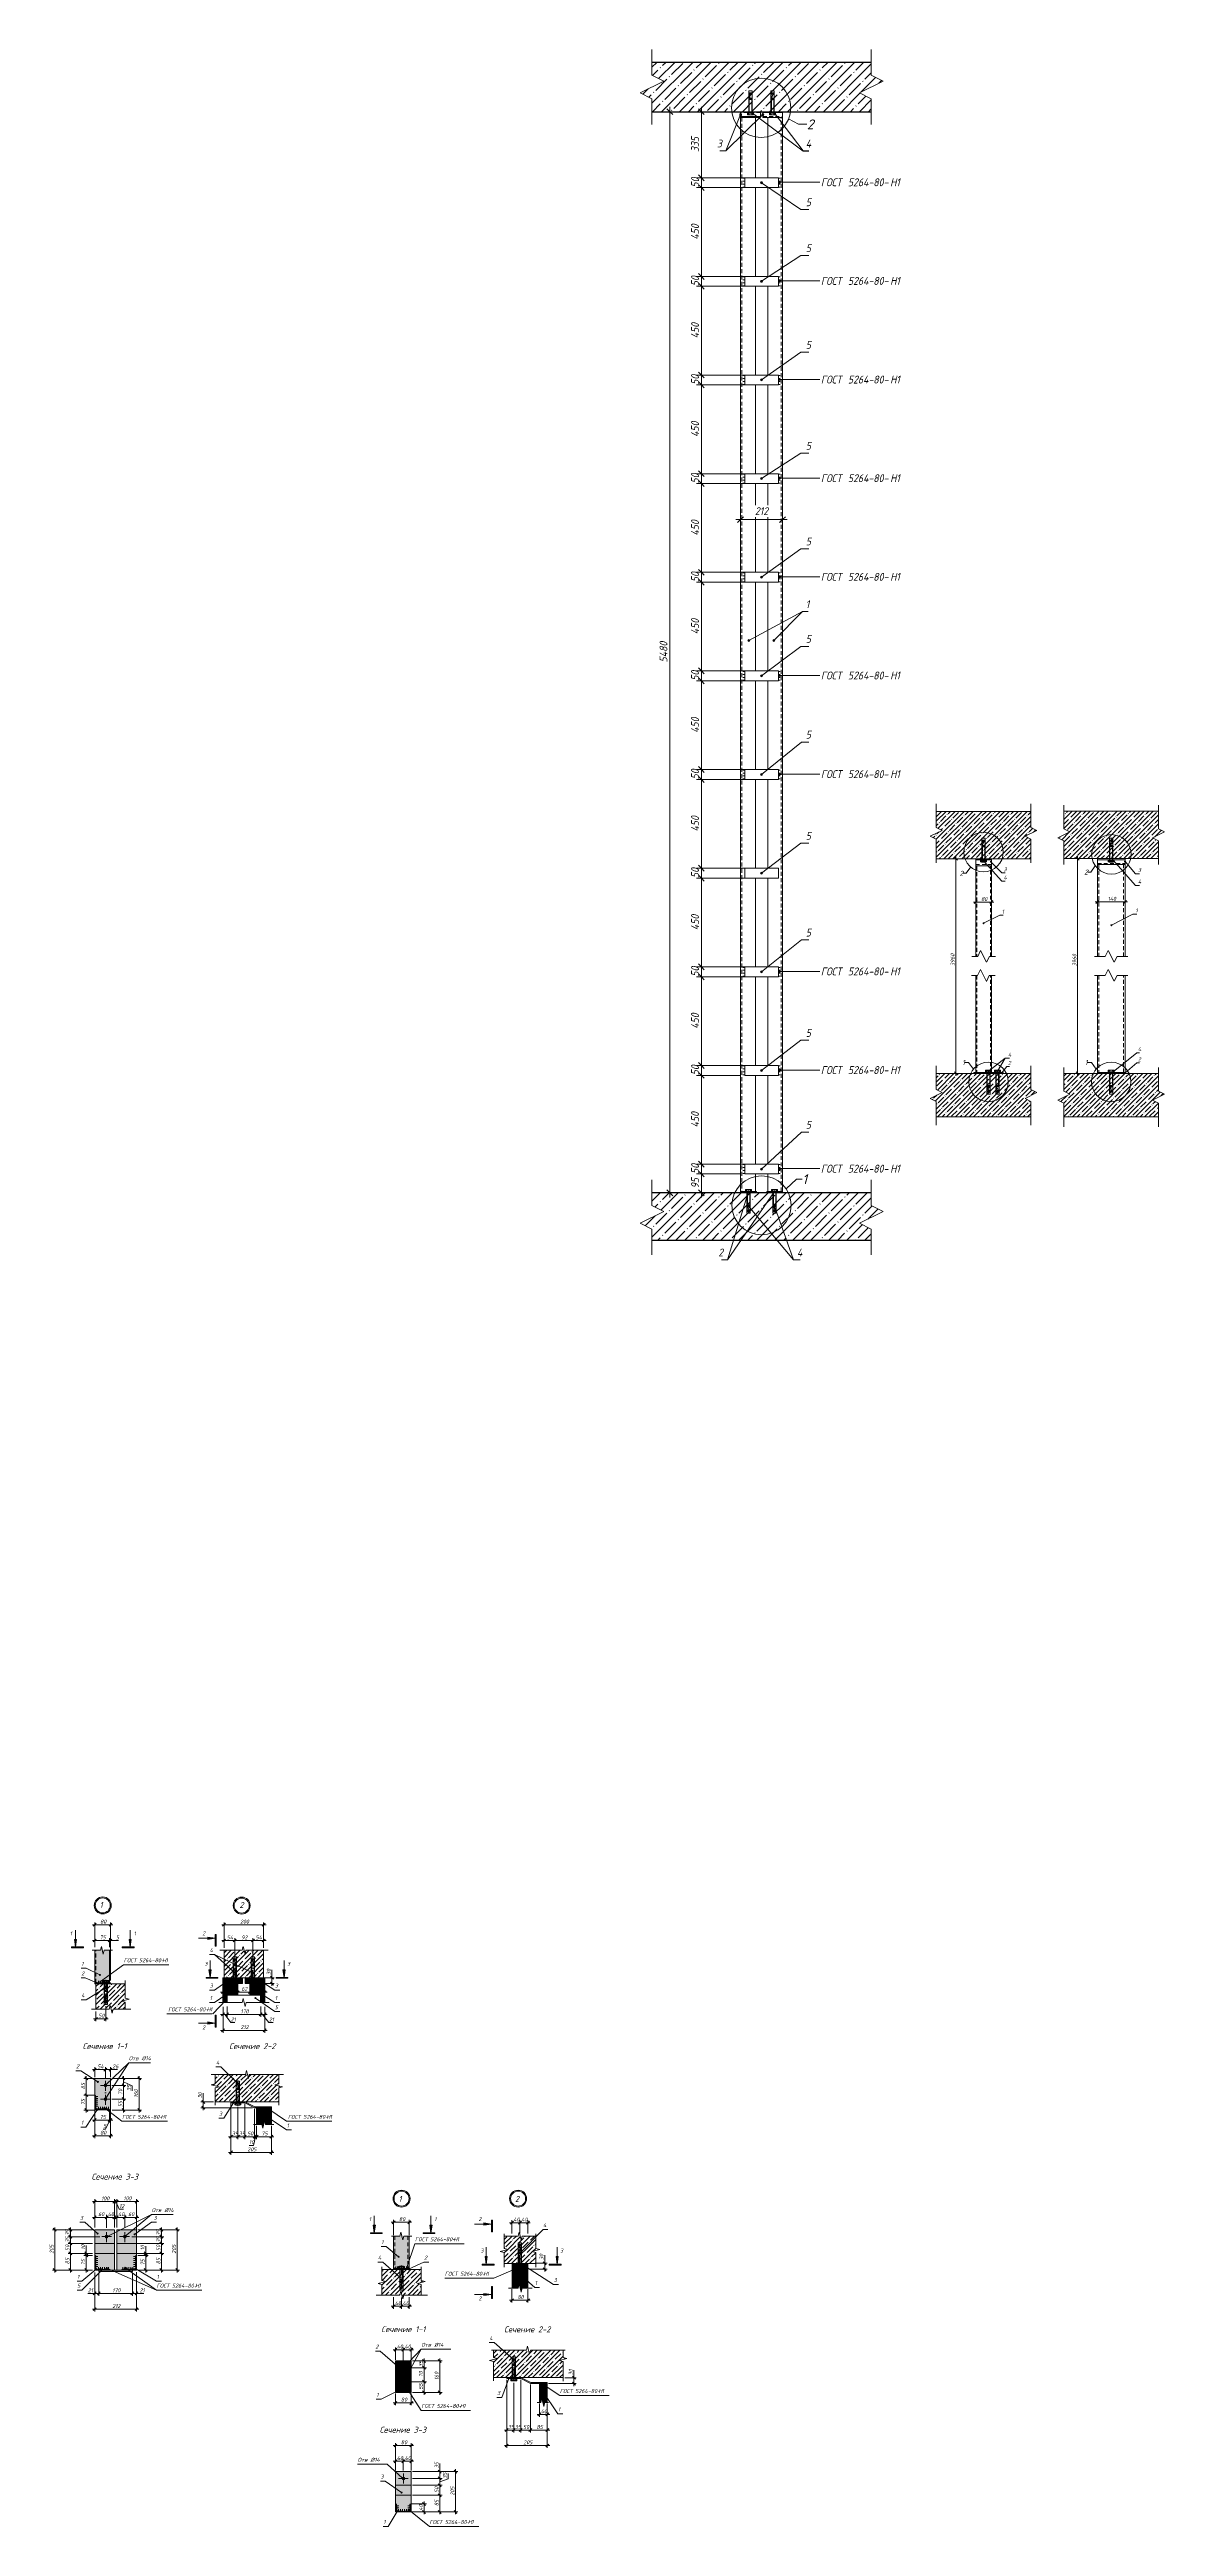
# Model space of a CAD drawing. Header units: millimetres. Extents: x 1525 to 46824, y -520 to 14115.
# Drawn here: x 33659 to 39311, y 1559 to 14115 of the extents above; entities that cross this region are included whole.
import ezdxf

# ---------------------------------------------------------------- set-up
doc = ezdxf.new("R2010")
doc.units = ezdxf.units.MM
for name, pattern in [('200_ШТРИХ_ш1п0_6_', [32, 20, -12]), ('50_200_ШТРИХ_1Т_ш5_п1_п1_', [70, 50, -10, 0, -10]), ('IMPORT-Невидимая', [39.122222, 28.222222, -10.9])]:
    doc.linetypes.add(name, pattern=pattern)
for name, color, linetype, lineweight in [('A-ANNO-DIMS', 7, 'Continuous', 9), ('A-ANNO-DIMS-10', 7, 'Continuous', 9), ('A-ANNO-DIMS-20', 7, 'Continuous', 9), ('A-ANNO-NOTE', 7, 'Continuous', 9), ('A-DETL', 7, 'Continuous', 9), ('A-DETL-1', 7, 'Continuous', 5), ('A-DETL-2', 7, '200_ШТРИХ_ш1п0_6_', 5), ('A-DETL-3', 7, 'Continuous', 20), ('A-DETL-4', 7, 'IMPORT-Невидимая', 5), ('A-DETL-5', 7, '50_200_ШТРИХ_1Т_ш5_п1_п1_', 5), ('A-DETL-GENF', 7, 'Continuous', 9), ('A-DETL-GENF-1', 7, 'Continuous', 5), ('A-FLOR-FNSH-1', 7, 'Continuous', 30), ('A-FLOR-FNSH-2', 7, 'Continuous', 20), ('A-FLOR-PATT-1', 7, 'Continuous', 5), ('A-GENM', 7, 'Continuous', 9), ('A-GENM-IDEN', 7, 'Continuous', 9), ('G-ANNO-TEXT', 7, 'Continuous', 9)]:
    doc.layers.add(name, color=color, linetype=linetype, lineweight=lineweight)
doc.layers.add('A-DETL-GENF-2', color=7, linetype='Continuous', lineweight=9, true_color=0xffffff)
doc.styles.add('ISOCPEUR_B_I', font='', dxfattribs={"height": 30})
doc.styles.add('ISOCPEUR_I_1', font='isocpeui.ttf', dxfattribs={"width": 0.9, "height": 40})
doc.styles.add('ISOCPEUR_I_2', font='isocpeui.ttf', dxfattribs={"height": 50})
doc.styles.add('ISOCPEUR_I_3', font='isocpeui.ttf', dxfattribs={"width": 0.9, "height": 20})
doc.styles.add('ISOCPEUR_I_4', font='isocpeui.ttf', dxfattribs={"height": 25})
doc.styles.add('ISOCPEUR_I_5', font='isocpeui.ttf', dxfattribs={"height": 20})
doc.styles.get('ISOCPEUR_B_I').set_extended_font_data('ISOCPEUR', italic=True, bold=True)
doc.dimstyles.new('ISO-2_0_0_9К_СРЕДНИЙ', dxfattribs={"dimscale": 304.8, "dimtxt": 39.839247, "dimasz": 0.098425, "dimexe": 0.07874, "dimexo": 0, "dimgap": 0, "dimtad": 1, "dimdec": 0, "dimzin": 0, "dimdsep": 46, "dimtxsty": 'ISOCPEUR_I_1', "dimblk1": 'OBLIQUE', "dimblk2": 'OBLIQUE', "dimsah": 1, "dimcen": 0.09, "dimdle": 0.07874, "dimazin": 0, "dimtfac": 1, "dimtdec": 4, "dimtix": 1, "dimtmove": 0, "dimatfit": 3, "dimfxl": 1, "dimtvp": 1, "dimtolj": 1, "dimtzin": 0, "dimarcsym": 2})
doc.dimstyles.new('ISO-2_0_0_9К_СРЕДНИЙ_1', dxfattribs={"dimscale": 304.8, "dimtxt": 19.919624, "dimasz": 0.049213, "dimexe": 0.03937, "dimexo": 0, "dimgap": 0, "dimtad": 1, "dimdec": 0, "dimzin": 0, "dimdsep": 46, "dimtxsty": 'ISOCPEUR_I_3', "dimblk1": 'OBLIQUE', "dimblk2": 'OBLIQUE', "dimsah": 1, "dimcen": 0.09, "dimdle": 0.03937, "dimazin": 0, "dimtfac": 1, "dimtdec": 4, "dimtix": 1, "dimtmove": 0, "dimatfit": 3, "dimfxl": 1, "dimtvp": 1, "dimtolj": 1, "dimtzin": 0, "dimarcsym": 2})
doc.dimstyles.new('ISO-2_0_0_9К_СРЕДНИЙ_3', dxfattribs={"dimscale": 304.8, "dimtxt": 19.919624, "dimasz": 0.049213, "dimexe": 0.03937, "dimexo": 0, "dimgap": 0, "dimtad": 1, "dimdec": 0, "dimzin": 0, "dimdsep": 46, "dimtxsty": 'ISOCPEUR_I_3', "dimblk1": 'OBLIQUE', "dimblk2": 'OBLIQUE', "dimsah": 1, "dimcen": 0.09, "dimdle": 0.03937, "dimazin": 0, "dimtfac": 1, "dimtdec": 4, "dimtix": 1, "dimtmove": 1, "dimatfit": 3, "dimfxl": 1, "dimtvp": 1, "dimtolj": 1, "dimtzin": 0, "dimarcsym": 2})
doc.dimstyles.new('ISO-2_0_0_9К_СРЕДНИЙ_ФОН', dxfattribs={"dimscale": 304.8, "dimtxt": 39.839247, "dimasz": 0.098425, "dimexe": 0.07874, "dimexo": 0, "dimgap": 0.032808, "dimtad": 1, "dimdec": 0, "dimdsep": 46, "dimtxsty": 'ISOCPEUR_I_1', "dimblk1": 'OBLIQUE', "dimblk2": 'OBLIQUE', "dimsah": 1, "dimcen": 0.09, "dimdle": 0.07874, "dimazin": 0, "dimtfac": 1, "dimtdec": 4, "dimtix": 1, "dimtmove": 0, "dimatfit": 3, "dimfxl": 1, "dimtvp": 1, "dimtfill": 1, "dimtolj": 1, "dimtzin": 0, "dimarcsym": 2})
pattern_1 = [(45, (28685.753, 0), (-22.80985, 22.80985), []), (45, (28708.563, 0), (-22.80985, 22.80985), [40.323, -8.065, 0.671, -7.394])]
pattern_2 = [(45, (32698.17, 0), (-22.80985, 22.80985), []), (45, (32720.98, 0), (-22.80985, 22.80985), [40.322, -8.064, 0.671, -7.394])]
pattern_3 = [(45, (38305.19, 4305), (-45.6197, 45.6197), []), (45, (38350.81, 4305), (-45.6197, 45.6197), [80.645, -16.129, 2.682, -13.447])]
pattern_4 = [(45, (39737.088, 4305), (-22.80985, 22.80985), []), (45, (39759.898, 4305), (-22.80985, 22.80985), [40.322, -8.064, 1.341, -6.723])]
pattern_5 = [(45, (40421.515, 4305), (-22.80985, 22.80985), []), (45, (40444.325, 4305), (-22.80985, 22.80985), [40.322, -8.064, 1.341, -6.723])]

msp = doc.modelspace()

# ---------------------------------------------------------------- texts
at = {"layer": 'A-ANNO-NOTE', "char_height": 20, "attachment_point": 1, "style": 'ISOCPEUR_I_5'}
for s, insert, width in [('\\fISOCPEUR|b0|i1|c204|p34|;1', (33819.21147, 4421.00349), 12.827), ('ГОСТ', (34034.49539, 4439.1336), 76.962), (' 5264-80-', (34097.99539, 4439.1336), 159.5358125), ('\\fISOCPEUR|b0|i1|c204|p34|;Н', (34229.6256, 4439.1336), 20.843875), ('\\fISOCPEUR|b0|i1|c204|p34|;1', (34246.82352, 4439.1336), 12.827), ('\\fISOCPEUR|b0|i1|c204|p34|;4', (34470.26317, 4490.90657), 20.843875), ('\\fISOCPEUR|b0|i1|c204|p34|;2', (33819.21147, 4372.17771), 17.637125), ('\\fISOCPEUR|b0|i1|c204|p34|;3', (34470.26317, 4310.89464), 17.637125), ('\\fISOCPEUR|b0|i1|c204|p34|;3', (34800.73499, 4310.89464), 17.637125), ('\\fISOCPEUR|b0|i1|c204|p34|;4', (33819.21147, 4261.61945), 20.843875), ('ГОСТ', (34259.87724, 4190.25637), 76.962), (' 5264-80-', (34323.37724, 4190.25637), 159.5358125), ('\\fISOCPEUR|b0|i1|c204|p34|;Н', (34455.00744, 4190.25637), 20.843875), ('\\fISOCPEUR|b0|i1|c204|p34|;1', (34470.26317, 4247.54264), 12.827), ('\\fISOCPEUR|b0|i1|c204|p34|;1', (34472.20536, 4190.25637), 12.827), ('\\fISOCPEUR|b0|i1|c204|p34|;5', (34800.73499, 4201.28105), 17.637125), ('\\fISOCPEUR|b0|i1|c204|p34|;1', (34800.73499, 4247.54264), 12.827), ('\\fISOCPEUR|b0|i1|c204|p34|;2', (33793.04349, 3901.68873), 17.637125), ('Отв', (34060.46992, 3942.23256), 61.7299375), (' Ø14', (34111.40221, 3942.23256), 74.5569375), ('\\fISOCPEUR|b0|i1|c204|p34|;4', (34502.46103, 3920.89464), 20.843875), ('ГОСТ', (34026.26806, 3645.53016), 76.962), (' 5264-80-', (34089.76806, 3645.53016), 159.5358125), ('\\fISOCPEUR|b0|i1|c204|p34|;Н', (34221.39827, 3645.53016), 20.843875), ('\\fISOCPEUR|b0|i1|c204|p34|;1', (34238.59618, 3645.53016), 12.827), ('\\fISOCPEUR|b0|i1|c204|p34|;3', (34517.46103, 3661.208), 17.637125), ('ГОСТ', (34866.82859, 3645.53016), 76.962), (' 5264-80-', (34930.32859, 3645.53016), 159.5358125), ('\\fISOCPEUR|b0|i1|c204|p34|;Н', (35061.9588, 3645.53016), 20.843875), ('\\fISOCPEUR|b0|i1|c204|p34|;1', (35079.15672, 3645.53016), 12.827), ('\\fISOCPEUR|b0|i1|c204|p34|;1', (33818.04349, 3616.00349), 12.827), ('\\fISOCPEUR|b0|i1|c204|p34|;1', (34860.54895, 3601.8536), 12.827), ('Отв', (34176.08018, 3172.86989), 61.7299375), (' Ø14', (34227.01247, 3172.86989), 74.5569375), ('\\fISOCPEUR|b0|i1|c204|p34|;3', (33812.06368, 3133.64543), 17.637125), ('\\fISOCPEUR|b0|i1|c204|p34|;3', (34185.65982, 3133.64543), 17.637125), ('ГОСТ', (35511.14881, 3024.99735), 76.962), (' 5264-80-', (35574.64881, 3024.99735), 159.5358125), ('\\fISOCPEUR|b0|i1|c204|p34|;Н', (35706.27901, 3024.99735), 20.843875), ('\\fISOCPEUR|b0|i1|c204|p34|;1', (35723.47693, 3024.99735), 12.827), ('\\fISOCPEUR|b0|i1|c204|p34|;4', (36160.61326, 3096.91314), 20.843875), ('\\fISOCPEUR|b0|i1|c204|p34|;4', (35323.01719, 2931.96768), 20.843875), ('\\fISOCPEUR|b0|i1|c204|p34|;1', (35340.1327, 3010.67715), 12.827), ('\\fISOCPEUR|b0|i1|c204|p34|;2', (35557.19539, 2931.96768), 17.637125), ('\\fISOCPEUR|b0|i1|c204|p34|;5', (33798.22088, 2789.8125), 17.637125), ('\\fISOCPEUR|b0|i1|c204|p34|;1', (33798.22088, 2834.44855), 12.827), ('ГОСТ', (34201.08018, 2789.8125), 76.962), ('\\fISOCPEUR|b0|i1|c204|p34|;1', (34201.08018, 2834.44855), 12.827), (' 5264-80-', (34264.58018, 2789.8125), 159.5358125), ('\\fISOCPEUR|b0|i1|c204|p34|;Н', (34396.21039, 2789.8125), 20.843875), ('\\fISOCPEUR|b0|i1|c204|p34|;1', (34413.4083, 2789.8125), 12.827), ('ГОСТ', (35662.13634, 2850.16168), 76.962), (' 5264-80-', (35725.63634, 2850.16168), 159.5358125), ('\\fISOCPEUR|b0|i1|c204|p34|;Н', (35857.26655, 2850.16168), 20.843875), ('\\fISOCPEUR|b0|i1|c204|p34|;1', (35874.46447, 2850.16168), 12.827), ('\\fISOCPEUR|b0|i1|c204|p34|;1', (36118.36901, 2803.48098), 12.827), ('\\fISOCPEUR|b0|i1|c204|p34|;3', (36214.13108, 2817.92905), 17.637125), ('\\fISOCPEUR|b0|i1|c204|p34|;4', (35887.66081, 2523.37812), 20.843875), ('\\fISOCPEUR|b0|i1|c204|p34|;2', (35310.77829, 2480.65754), 17.637125), ('Отв', (35543.4561, 2489.98401), 61.7299375), (' Ø14', (35594.38839, 2489.98401), 74.5569375), ('\\fISOCPEUR|b0|i1|c204|p34|;1', (35315.1327, 2236.42759), 12.827), ('ГОСТ', (35543.4561, 2180.19189), 76.962), (' 5264-80-', (35606.9561, 2180.19189), 159.5358125), ('\\fISOCPEUR|b0|i1|c204|p34|;Н', (35738.5863, 2180.19189), 20.843875), ('\\fISOCPEUR|b0|i1|c204|p34|;1', (35755.78422, 2180.19189), 12.827), ('\\fISOCPEUR|b0|i1|c204|p34|;3', (35927.07763, 2245.81318), 17.637125), ('\\fISOCPEUR|b0|i1|c204|p34|;1', (36236.1739, 2162.99108), 12.827), ('ГОСТ', (36245.43631, 2255.5042), 76.962), (' 5264-80-', (36308.93631, 2255.5042), 159.5358125), ('\\fISOCPEUR|b0|i1|c204|p34|;Н', (36440.56652, 2255.5042), 20.843875), ('\\fISOCPEUR|b0|i1|c204|p34|;1', (36457.76443, 2255.5042), 12.827), ('Отв', (35220.90962, 1907.20358), 61.7299375), (' Ø14', (35271.84191, 1907.20358), 74.5569375), ('\\fISOCPEUR|b0|i1|c204|p34|;3', (35336.12832, 1821.97298), 17.637125), ('\\fISOCPEUR|b0|i1|c204|p34|;1', (35350.71601, 1591.6291), 12.827), ('ГОСТ', (35584.61242, 1591.6291), 76.962), (' 5264-80-', (35648.11242, 1591.6291), 159.5358125), ('\\fISOCPEUR|b0|i1|c204|p34|;Н', (35779.74262, 1591.6291), 20.843875), ('\\fISOCPEUR|b0|i1|c204|p34|;1', (35796.94054, 1591.6291), 12.827)]:
    msp.add_mtext(s, dxfattribs=dict(at, insert=insert, width=width))
at = {"layer": 'A-GENM-IDEN', "attachment_point": 1}
for s, insert, char_height, width, style in [('\\fISOCPEUR|b0|i1|c204|p34|;\\W.9;3', (37041.93669, 13658.38614), 40, 31.746825, 'ISOCPEUR_I_1'), ('\\fISOCPEUR|b0|i1|c204|p34|;\\W.9;3', (37041.93669, 13658.38614), 40, 31.746825, 'ISOCPEUR_I_1'), ('\\fISOCPEUR|b0|i1|c204|p34|;\\W.9;4', (37492.22733, 13658.38614), 40, 37.518975, 'ISOCPEUR_I_1'), ('\\fISOCPEUR|b0|i1|c204|p34|;\\W.9;4', (37492.22733, 13657.84185), 40, 37.518975, 'ISOCPEUR_I_1'), ('\\fISOCPEUR|b0|i1|c204|p34|;\\W.9;5', (37492.22733, 13360.6759), 40, 31.746825, 'ISOCPEUR_I_1'), ('\\fISOCPEUR|b0|i1|c204|p34|;\\W.9;5', (37492.22733, 13128.05373), 40, 31.746825, 'ISOCPEUR_I_1'), ('\\fISOCPEUR|b0|i1|c204|p34|;\\W.9;5', (37492.22733, 12637.46844), 40, 31.746825, 'ISOCPEUR_I_1'), ('\\fISOCPEUR|b0|i1|c204|p34|;\\W.9;5', (37492.22733, 12126.17079), 40, 31.746825, 'ISOCPEUR_I_1'), ('\\fISOCPEUR|b0|i1|c204|p34|;\\W.9;5', (37492.22733, 11641.23433), 40, 31.746825, 'ISOCPEUR_I_1'), ('\\fISOCPEUR|b0|i1|c204|p34|;\\W.9;1', (37492.22733, 11323.09986), 40, 23.0886, 'ISOCPEUR_I_1'), ('\\fISOCPEUR|b0|i1|c204|p34|;\\W.9;1', (37492.22733, 11323.09986), 40, 23.0886, 'ISOCPEUR_I_1'), ('\\fISOCPEUR|b0|i1|c204|p34|;\\W.9;5', (37492.22733, 11146.88316), 40, 31.746825, 'ISOCPEUR_I_1'), ('\\fISOCPEUR|b0|i1|c204|p34|;\\W.9;5', (37492.22733, 10662.02856), 40, 31.746825, 'ISOCPEUR_I_1'), ('\\fISOCPEUR|b0|i1|c204|p34|;\\W.9;5', (37492.22733, 10148.92983), 40, 31.746825, 'ISOCPEUR_I_1'), ('\\fISOCPEUR|b0|i1|c204|p34|;\\W.9;3', (38495.3574, 9969.81976), 20, 15.8734125, 'ISOCPEUR_I_3'), ('\\fISOCPEUR|b0|i1|c204|p34|;\\W.9;4', (38495.3574, 9927.27045), 20, 18.7594875, 'ISOCPEUR_I_3'), ('\\fISOCPEUR|b0|i1|c204|p34|;\\W.9;3', (39176.43413, 9965.86184), 20, 15.8734125, 'ISOCPEUR_I_3'), ('\\fISOCPEUR|b0|i1|c204|p34|;\\W.9;4', (39176.43413, 9906.70258), 20, 18.7594875, 'ISOCPEUR_I_3'), ('\\fISOCPEUR|b0|i1|c204|p34|;\\W.9;1', (38486.40287, 9755.00151), 20, 11.5443, 'ISOCPEUR_I_3'), ('\\fISOCPEUR|b0|i1|c204|p34|;\\W.9;1', (39163.87119, 9760.8545), 20, 11.5443, 'ISOCPEUR_I_3'), ('\\fISOCPEUR|b0|i1|c204|p34|;\\W.9;5', (37492.22733, 9658.68269), 40, 31.746825, 'ISOCPEUR_I_1'), ('\\fISOCPEUR|b0|i1|c204|p34|;\\W.9;5', (37492.22733, 9150.14004), 40, 31.746825, 'ISOCPEUR_I_1'), ('\\fISOCPEUR|b0|i1|c204|p34|;\\W.9;4', (39176.43413, 9058.24952), 20, 18.7594875, 'ISOCPEUR_I_3'), ('\\fISOCPEUR|b0|i1|c204|p34|;\\W.9;2', (38517.85391, 8987.96547), 20, 15.8734125, 'ISOCPEUR_I_3'), ('\\fISOCPEUR|b0|i1|c204|p34|;\\W.9;4', (38517.85391, 9030.29597), 20, 18.7594875, 'ISOCPEUR_I_3'), ('\\fISOCPEUR|b0|i1|c204|p34|;\\W.9;4', (38517.85391, 9030.29597), 20, 18.7594875, 'ISOCPEUR_I_3'), ('\\fISOCPEUR|b0|i1|c204|p34|;\\W.9;2', (39176.43413, 9006.48572), 20, 15.8734125, 'ISOCPEUR_I_3'), ('\\fISOCPEUR|b0|i1|c204|p34|;\\W.9;5', (37492.22733, 8684.31064), 40, 31.746825, 'ISOCPEUR_I_1'), ('\\fISOCPEUR|b0|i1|c204|p34|;\\W.9;2', (37048.56548, 8036.90452), 40, 31.746825, 'ISOCPEUR_I_1'), ('\\fISOCPEUR|b0|i1|c204|p34|;\\W.9;2', (37048.56548, 8036.90452), 40, 31.746825, 'ISOCPEUR_I_1'), ('\\fISOCPEUR|b0|i1|c204|p34|;\\W.9;4', (37447.95226, 8036.90452), 40, 37.518975, 'ISOCPEUR_I_1'), ('\\fISOCPEUR|b0|i1|c204|p34|;\\W.9;4', (37447.95226, 8036.90452), 40, 37.518975, 'ISOCPEUR_I_1')]:
    msp.add_mtext(s, dxfattribs=dict(at, insert=insert, char_height=char_height, width=width, style=style))
at = {"layer": 'G-ANNO-TEXT', "attachment_point": 1}
for s, insert, char_height, width, style in [('\\fISOCPEUR|b0|i1|c204|p34|;2', (37498.20306, 13760.88503), 50, 44.8945, 'ISOCPEUR_I_2'), ('ГОСТ', (37568.85608, 13461.99135), 40, 138.5316, 'ISOCPEUR_I_1'), (' 5264-80-', (37683.15608, 13461.99135), 40, 287.1644625, 'ISOCPEUR_I_1'), ('\\fISOCPEUR|b0|i1|c204|p34|;\\W.9;Н', (37920.09046, 13461.99135), 40, 37.518975, 'ISOCPEUR_I_1'), ('\\fISOCPEUR|b0|i1|c204|p34|;\\W.9;1', (37951.04671, 13461.99135), 40, 23.0886, 'ISOCPEUR_I_1'), ('ГОСТ', (37568.85608, 12961.99135), 40, 138.5316, 'ISOCPEUR_I_1'), (' 5264-80-', (37683.15608, 12961.99135), 40, 287.1644625, 'ISOCPEUR_I_1'), ('\\fISOCPEUR|b0|i1|c204|p34|;\\W.9;Н', (37920.09046, 12961.99135), 40, 37.518975, 'ISOCPEUR_I_1'), ('\\fISOCPEUR|b0|i1|c204|p34|;\\W.9;1', (37951.04671, 12961.99135), 40, 23.0886, 'ISOCPEUR_I_1'), ('ГОСТ', (37568.85608, 12461.99135), 40, 138.5316, 'ISOCPEUR_I_1'), (' 5264-80-', (37683.15608, 12461.99135), 40, 287.1644625, 'ISOCPEUR_I_1'), ('\\fISOCPEUR|b0|i1|c204|p34|;\\W.9;Н', (37920.09046, 12461.99135), 40, 37.518975, 'ISOCPEUR_I_1'), ('\\fISOCPEUR|b0|i1|c204|p34|;\\W.9;1', (37951.04671, 12461.99135), 40, 23.0886, 'ISOCPEUR_I_1'), ('ГОСТ', (37568.85608, 11961.99135), 40, 138.5316, 'ISOCPEUR_I_1'), (' 5264-80-', (37683.15608, 11961.99135), 40, 287.1644625, 'ISOCPEUR_I_1'), ('\\fISOCPEUR|b0|i1|c204|p34|;\\W.9;Н', (37920.09046, 11961.99135), 40, 37.518975, 'ISOCPEUR_I_1'), ('\\fISOCPEUR|b0|i1|c204|p34|;\\W.9;1', (37951.04671, 11961.99135), 40, 23.0886, 'ISOCPEUR_I_1'), ('ГОСТ', (37568.85608, 11461.99135), 40, 138.5316, 'ISOCPEUR_I_1'), (' 5264-80-', (37683.15608, 11461.99135), 40, 287.1644625, 'ISOCPEUR_I_1'), ('\\fISOCPEUR|b0|i1|c204|p34|;\\W.9;Н', (37920.09046, 11461.99135), 40, 37.518975, 'ISOCPEUR_I_1'), ('\\fISOCPEUR|b0|i1|c204|p34|;\\W.9;1', (37951.04671, 11461.99135), 40, 23.0886, 'ISOCPEUR_I_1'), ('ГОСТ', (37568.85608, 10961.99135), 40, 138.5316, 'ISOCPEUR_I_1'), (' 5264-80-', (37683.15608, 10961.99135), 40, 287.1644625, 'ISOCPEUR_I_1'), ('\\fISOCPEUR|b0|i1|c204|p34|;\\W.9;Н', (37920.09046, 10961.99135), 40, 37.518975, 'ISOCPEUR_I_1'), ('\\fISOCPEUR|b0|i1|c204|p34|;\\W.9;1', (37951.04671, 10961.99135), 40, 23.0886, 'ISOCPEUR_I_1'), ('ГОСТ', (37568.85608, 10461.99135), 40, 138.5316, 'ISOCPEUR_I_1'), (' 5264-80-', (37683.15608, 10461.99135), 40, 287.1644625, 'ISOCPEUR_I_1'), ('\\fISOCPEUR|b0|i1|c204|p34|;\\W.9;Н', (37920.09046, 10461.99135), 40, 37.518975, 'ISOCPEUR_I_1'), ('\\fISOCPEUR|b0|i1|c204|p34|;\\W.9;1', (37951.04671, 10461.99135), 40, 23.0886, 'ISOCPEUR_I_1'), ('\\fISOCPEUR|b0|i1|c204|p34|;2', (38272.26284, 9951.95997), 25, 22.44725, 'ISOCPEUR_I_4'), ('\\fISOCPEUR|b0|i1|c204|p34|;2', (38903.945, 9957.91621), 25, 22.44725, 'ISOCPEUR_I_4'), ('ГОСТ', (37568.85608, 9461.99135), 40, 138.5316, 'ISOCPEUR_I_1'), (' 5264-80-', (37683.15608, 9461.99135), 40, 287.1644625, 'ISOCPEUR_I_1'), ('\\fISOCPEUR|b0|i1|c204|p34|;\\W.9;Н', (37920.09046, 9461.99135), 40, 37.518975, 'ISOCPEUR_I_1'), ('\\fISOCPEUR|b0|i1|c204|p34|;\\W.9;1', (37951.04671, 9461.99135), 40, 23.0886, 'ISOCPEUR_I_1'), ('ГОСТ', (37568.85608, 8961.99135), 40, 138.5316, 'ISOCPEUR_I_1'), (' 5264-80-', (37683.15608, 8961.99135), 40, 287.1644625, 'ISOCPEUR_I_1'), ('\\fISOCPEUR|b0|i1|c204|p34|;\\W.9;Н', (37920.09046, 8961.99135), 40, 37.518975, 'ISOCPEUR_I_1'), ('\\fISOCPEUR|b0|i1|c204|p34|;\\W.9;1', (37951.04671, 8961.99135), 40, 23.0886, 'ISOCPEUR_I_1'), ('\\fISOCPEUR|b0|i1|c204|p34|;1', (38285.31187, 8992.94314), 25, 16.03375, 'ISOCPEUR_I_4'), ('\\fISOCPEUR|b0|i1|c204|p34|;1', (38907.25975, 8992.94314), 25, 16.03375, 'ISOCPEUR_I_4'), ('\\fISOCPEUR|b0|i1|c204|p34|;1', (37474.07353, 8413.513), 50, 32.0675, 'ISOCPEUR_I_2'), ('ГОСТ', (37568.85608, 8461.99135), 40, 138.5316, 'ISOCPEUR_I_1'), (' 5264-80-', (37683.15608, 8461.99135), 40, 287.1644625, 'ISOCPEUR_I_1'), ('\\fISOCPEUR|b0|i1|c204|p34|;\\W.9;Н', (37920.09046, 8461.99135), 40, 37.518975, 'ISOCPEUR_I_1'), ('\\fISOCPEUR|b0|i1|c204|p34|;\\W.9;1', (37951.04671, 8461.99135), 40, 23.0886, 'ISOCPEUR_I_1'), ('\\fISOCPEUR|b1|i1|c204|p34|;1', (33912.68678, 4725.07372), 30, 19.2405, 'ISOCPEUR_B_I'), ('\\fISOCPEUR|b1|i1|c204|p34|;2', (34621.4495, 4724.27309), 30, 26.4556875, 'ISOCPEUR_B_I'), ('\\fISOCPEUR|b0|i1|c204|p34|;\\W.9;1', (33761.65782, 4575.16393), 20, 11.5443, 'ISOCPEUR_I_3'), ('\\fISOCPEUR|b0|i1|c204|p34|;\\W.9;1', (34085.40804, 4575.16393), 20, 11.5443, 'ISOCPEUR_I_3'), ('\\fISOCPEUR|b0|i1|c204|p34|;\\W.9;2', (34433.6053, 4575.94925), 20, 15.8734125, 'ISOCPEUR_I_3'), ('\\fISOCPEUR|b0|i1|c204|p34|;\\W.9;3', (34443.49375, 4420.94925), 20, 15.8734125, 'ISOCPEUR_I_3'), ('\\fISOCPEUR|b0|i1|c204|p34|;\\W.9;3', (34862.73899, 4420.94925), 20, 15.8734125, 'ISOCPEUR_I_3'), ('\\fISOCPEUR|b0|i1|c204|p34|;\\W.9;2', (34433.19187, 4098.67814), 20, 15.8734125, 'ISOCPEUR_I_3'), ('Сечение', (33826.38974, 4009.01857), 30, 185.1898125, 'ISOCPEUR_B_I'), (' 1-1', (33979.18661, 4009.01857), 30, 88.185625, 'ISOCPEUR_B_I'), ('Сечение', (34569.33532, 4009.01857), 30, 185.1898125, 'ISOCPEUR_B_I'), (' 2-2', (34722.1322, 4009.01857), 30, 102.616, 'ISOCPEUR_B_I'), ('Сечение', (33871.4859, 3347.46114), 30, 185.1898125, 'ISOCPEUR_B_I'), (' 3-3', (34024.28278, 3347.46114), 30, 102.616, 'ISOCPEUR_B_I'), ('\\fISOCPEUR|b1|i1|c204|p34|;1', (35427.79842, 3234.54657), 30, 19.2405, 'ISOCPEUR_B_I'), ('\\fISOCPEUR|b1|i1|c204|p34|;2', (36018.29781, 3234.54657), 30, 26.4556875, 'ISOCPEUR_B_I'), ('\\fISOCPEUR|b0|i1|c204|p34|;\\W.9;1', (35277.76383, 3126.75934), 20, 11.5443, 'ISOCPEUR_I_3'), ('\\fISOCPEUR|b0|i1|c204|p34|;\\W.9;1', (35609.13463, 3126.75934), 20, 11.5443, 'ISOCPEUR_I_3'), ('\\fISOCPEUR|b0|i1|c204|p34|;\\W.9;2', (35833.41898, 3127.54467), 20, 15.8734125, 'ISOCPEUR_I_3'), ('\\fISOCPEUR|b0|i1|c204|p34|;\\W.9;3', (35843.15195, 2967.54467), 20, 15.8734125, 'ISOCPEUR_I_3'), ('\\fISOCPEUR|b0|i1|c204|p34|;\\W.9;3', (36247.01103, 2967.54467), 20, 15.8734125, 'ISOCPEUR_I_3'), ('\\fISOCPEUR|b0|i1|c204|p34|;\\W.9;2', (35833.38254, 2725.27355), 20, 15.8734125, 'ISOCPEUR_I_3'), ('Сечение', (35340.4705, 2574.04131), 30, 185.1898125, 'ISOCPEUR_B_I'), (' 1-1', (35493.26738, 2574.04131), 30, 88.185625, 'ISOCPEUR_B_I'), ('Сечение', (35962.82423, 2573.26507), 30, 185.1898125, 'ISOCPEUR_B_I'), (' 2-2', (36115.6211, 2573.26507), 30, 102.616, 'ISOCPEUR_B_I'), ('Сечение', (35332.06608, 2064.47679), 30, 185.1898125, 'ISOCPEUR_B_I'), (' 3-3', (35484.86296, 2064.47679), 30, 102.616, 'ISOCPEUR_B_I')]:
    msp.add_mtext(s, dxfattribs=dict(at, insert=insert, char_height=char_height, width=width, style=style))

# ---------------------------------------------------------------- blocks, each defined once
blk = doc.blocks.new('DET_Линия разрыва - Линия разрыва-25057212-АР1_Фахверк из 2-х уголков Ф-18_2_ Ф-27_2_Узлы 3 эт_')
at = {"layer": 'A-DETL-GENF'}
for p, q in [((-10, 0), (-128, 0)), ((-5, 20), (-10, 0)), ((5, -20), (-5, 20)), ((10, 0), (5, -20)), ((128, 0), (10, 0))]:
    blk.add_line(p, q, dxfattribs=at)
blk = doc.blocks.new('DET_Линия разрыва - Линия разрыва-25057213-АР1_Фахверк из 2-х уголков Ф-18_2_ Ф-27_2_Узлы 3 эт_')
at = {"layer": 'A-DETL-GENF'}
for p, q in [((-10, 0), (-122, 0)), ((-5, 20), (-10, 0)), ((5, -20), (-5, 20)), ((10, 0), (5, -20)), ((122, 0), (10, 0))]:
    blk.add_line(p, q, dxfattribs=at)
blk = doc.blocks.new('DET_Линия разрыва - Линия разрыва-17294155-АР1_Фахверк из 2-х уголков Ф-18_2_ Ф-27_2_Узлы 3 эт_')
at = {"layer": 'A-DETL-GENF'}
for p, q in [((-10, 0), (-46, 0)), ((-5, 20), (-10, 0)), ((5, -20), (-5, 20)), ((10, 0), (5, -20)), ((100, 0), (10, 0))]:
    blk.add_line(p, q, dxfattribs=at)
blk = doc.blocks.new('DET_Линия разрыва - Линия разрыва-V13-АР1_Фахверк из 2-х уголков Ф-18_2_ Ф-27_2_Узлы 3 эт_')
at = {"layer": 'A-DETL-GENF'}
for p, q in [((-10, 0), (-100, 0)), ((-5, 20), (-10, 0)), ((5, -20), (-5, 20)), ((10, 0), (5, -20)), ((100, 0), (10, 0))]:
    blk.add_line(p, q, dxfattribs=at)
blk = doc.blocks.new('DET_Линия разрыва - Линия разрыва-30620828-АР1_Фахверк из 2-х уголков Ф-18_2_ Ф-27_2_Узлы 3 эт_')
at = {"layer": 'A-DETL-GENF'}
for p, q in [((-10, 0), (-51, 0)), ((-5, 20), (-10, 0)), ((5, -20), (-5, 20)), ((10, 0), (5, -20)), ((51, 0), (10, 0))]:
    blk.add_line(p, q, dxfattribs=at)
blk = doc.blocks.new('DET_Линия разрыва - Линия разрыва-30687431-АР1_Фахверк из 2-х уголков Ф-18_2_ Ф-27_2_Узлы 3 эт_')
at = {"layer": 'A-DETL-GENF'}
for p, q in [((-57, 0), (-10, 0)), ((-10, 0), (-5, -20)), ((-5, -20), (5, 20)), ((5, 20), (10, 0)), ((10, 0), (98, 0))]:
    blk.add_line(p, q, dxfattribs=at)
blk = doc.blocks.new('DET_Линия разрыва - Линия разрыва-30687430-АР1_Фахверк из 2-х уголков Ф-18_2_ Ф-27_2_Узлы 3 эт_')
at = {"layer": 'A-DETL-GENF'}
for p, q in [((-98, 0), (-10, 0)), ((-10, 0), (-5, -20)), ((-5, -20), (5, 20)), ((5, 20), (10, 0)), ((10, 0), (57, 0))]:
    blk.add_line(p, q, dxfattribs=at)
blk = doc.blocks.new('DET_Линия разрыва - Линия разрыва-30687432-АР1_Фахверк из 2-х уголков Ф-18_2_ Ф-27_2_Узлы 3 эт_')
at = {"layer": 'A-DETL-GENF'}
for p, q in [((-51, 0), (-10, 0)), ((-10, 0), (-5, -20)), ((-5, -20), (5, 20)), ((5, 20), (10, 0)), ((10, 0), (51, 0))]:
    blk.add_line(p, q, dxfattribs=at)
blk = doc.blocks.new('DET_Линия разрыва - Линия разрыва-30621740-АР1_Фахверк из 2-х уголков Ф-18_2_ Ф-27_2_Узлы 3 эт_')
at = {"layer": 'A-DETL-GENF'}
for p, q in [((-10, 0), (-183, 0)), ((-5, 20), (-10, 0)), ((5, -20), (-5, 20)), ((10, 0), (5, -20)), ((183, 0), (10, 0))]:
    blk.add_line(p, q, dxfattribs=at)
blk = doc.blocks.new('DET_Линия разрыва - Линия разрыва-17294160-АР1_Фахверк_Швеллер 80_Узлы  Ф-22_ Ф-30_3 эт_')
at = {"layer": 'A-DETL-GENF'}
for p, q in [((-10, 0), (-64, 0)), ((-5, 20), (-10, 0)), ((5, -20), (-5, 20)), ((10, 0), (5, -20)), ((80, 0), (10, 0))]:
    blk.add_line(p, q, dxfattribs=at)
blk = doc.blocks.new('DET_Линия разрыва - Линия разрыва-V14-АР1_Фахверк_Швеллер 80_Узлы  Ф-22_ Ф-30_3 эт_')
at = {"layer": 'A-DETL-GENF'}
for p, q in [((-10, 0), (-80, 0)), ((-5, 20), (-10, 0)), ((5, -20), (-5, 20)), ((10, 0), (5, -20)), ((64, 0), (10, 0))]:
    blk.add_line(p, q, dxfattribs=at)
blk = doc.blocks.new('DET_Линия разрыва - Линия разрыва-17294161-АР1_Фахверк_Швеллер 80_Узлы  Ф-22_ Ф-30_3 эт_')
at = {"layer": 'A-DETL-GENF'}
for p, q in [((-10, 0), (-130, 0)), ((-5, 20), (-10, 0)), ((5, -20), (-5, 20)), ((10, 0), (5, -20)), ((130, 0), (10, 0))]:
    blk.add_line(p, q, dxfattribs=at)
blk = doc.blocks.new('DET_Линия разрыва - Линия разрыва-17294162-АР1_Фахверк_Швеллер 80_Узлы  Ф-22_ Ф-30_3 эт_')
at = {"layer": 'A-DETL-GENF'}
for p, q in [((-10, 0), (-60, 0)), ((-5, 20), (-10, 0)), ((5, -20), (-5, 20)), ((10, 0), (5, -20)), ((60, 0), (10, 0))]:
    blk.add_line(p, q, dxfattribs=at)
blk = doc.blocks.new('DET_Линия разрыва - Линия разрыва-30595199-АР1_Фахверк_Швеллер 80_Узлы  Ф-22_ Ф-30_3 эт_')
at = {"layer": 'A-DETL-GENF'}
for p, q in [((-10, 0), (-80, 0)), ((-5, 20), (-10, 0)), ((5, -20), (-5, 20)), ((10, 0), (5, -20)), ((80, 0), (10, 0))]:
    blk.add_line(p, q, dxfattribs=at)
blk = doc.blocks.new('DET_Линия разрыва - Линия разрыва-25057327-АР1_Фахверк_Швеллер 80_Узлы  Ф-22_ Ф-30_3 эт_')
at = {"layer": 'A-DETL-GENF'}
for p, q in [((-10, 0), (-109, 0)), ((-5, 20), (-10, 0)), ((5, -20), (-5, 20)), ((10, 0), (5, -20)), ((47, 0), (10, 0))]:
    blk.add_line(p, q, dxfattribs=at)
blk = doc.blocks.new('DET_Линия разрыва - Линия разрыва-25057328-АР1_Фахверк_Швеллер 80_Узлы  Ф-22_ Ф-30_3 эт_')
at = {"layer": 'A-DETL-GENF'}
for p, q in [((-10, 0), (-29, 0)), ((-5, 20), (-10, 0)), ((5, -20), (-5, 20)), ((10, 0), (5, -20)), ((29, 0), (10, 0))]:
    blk.add_line(p, q, dxfattribs=at)
blk = doc.blocks.new('DET_Линия разрыва - Линия разрыва-25057237-АР1_Фахверк_Швеллер 80_Узлы  Ф-22_ Ф-30_3 эт_')
at = {"layer": 'A-DETL-GENF'}
for p, q in [((-10, 0), (-47, 0)), ((-5, 20), (-10, 0)), ((5, -20), (-5, 20)), ((10, 0), (5, -20)), ((108, 0), (10, 0))]:
    blk.add_line(p, q, dxfattribs=at)
blk = doc.blocks.new('DET_Линия разрыва - Линия разрыва-17294164-АР1_Фахверк_Швеллер 80_Узлы  Ф-22_ Ф-30_3 эт_')
at = {"layer": 'A-DETL-GENF'}
for p, q in [((-10, 0), (-187, 0)), ((-5, 20), (-10, 0)), ((5, -20), (-5, 20)), ((10, 0), (5, -20)), ((187, 0), (10, 0))]:
    blk.add_line(p, q, dxfattribs=at)
blk = doc.blocks.new('DET_Линия разрыва - Линия разрыва-17294159-АР1_Фахверк_Швеллер 80_Узлы  Ф-22_ Ф-30_3 эт_')
at = {"layer": 'A-DETL-GENF'}
for p, q in [((-10, 0), (-51, 0)), ((-5, 20), (-10, 0)), ((5, -20), (-5, 20)), ((10, 0), (5, -20)), ((51, 0), (10, 0))]:
    blk.add_line(p, q, dxfattribs=at)
blk = doc.blocks.new('DET_Линия разрыва - Линия разрыва-30595201-АР1_Фахверк_Швеллер 80_Узлы  Ф-22_ Ф-30_3 эт_')
at = {"layer": 'A-DETL-GENF'}
for p, q in [((-10, 0), (-84, 0)), ((-5, 20), (-10, 0)), ((5, -20), (-5, 20)), ((10, 0), (5, -20)), ((84, 0), (10, 0))]:
    blk.add_line(p, q, dxfattribs=at)
blk = doc.blocks.new('Фахверк_Влож_Полоса боковая - Полоса_Фахверка-25655111-АР1_1_Ф-29__3 эт_')
at = {"layer": 'A-GENM'}
for p, q in [((-11885, 12915), (-11885, 12965)), ((-11715, 12965), (-11885, 12965)), ((-11715, 12965), (-11715, 12915)), ((-11885, 12915), (-11715, 12915))]:
    blk.add_line(p, q, dxfattribs=at)
blk = doc.blocks.new('Фахверк_Влож_Полоса верхняя - Полоса верхняя_Фахверка-25545440-АР1_1_Ф-29__3 эт_')
at = {"layer": 'A-GENM'}
for p, q in [((-11906, 13775), (-11906, 13800)), ((-11906, 13770), (-11906, 13775)), ((-11906, 13775), (-11806, 13775)), ((-11906, 13770), (-11806, 13770)), ((-11806, 13800), (-11806, 13775)), ((-11806, 13775), (-11806, 13770))]:
    blk.add_line(p, q, dxfattribs=at)
blk = doc.blocks.new('Фахверк_Влож_Полоса нижняя - Полоса_Фахверка-25617960-АР1_1_Ф-29__3 эт_')
at = {"layer": 'A-GENM'}
for p, q in [((-11774, 8320), (-11774, 8326)), ((-11774, 8326), (-11694, 8326)), ((-11694, 8326), (-11694, 8320))]:
    blk.add_line(p, q, dxfattribs=at)
blk = doc.blocks.new('Фахверк_Влож_Полоса верхняя - Полоса верхняя_Фахверка-V15-АР1_1_Ф-29__3 эт_')
at = {"layer": 'A-GENM'}
for p, q in [((-11794, 13795), (-11794, 13800)), ((-11794, 13770), (-11794, 13795)), ((-11694, 13795), (-11794, 13795)), ((-11794, 13770), (-11694, 13770)), ((-11694, 13800), (-11694, 13795)), ((-11694, 13795), (-11694, 13770))]:
    blk.add_line(p, q, dxfattribs=at)
blk = doc.blocks.new('DET_L_Линия разрыва1 - М20-27085586-АР1_1_Ф-29__3 эт_')
at = {"layer": 'A-DETL-GENF-1'}
for p, q in [((-12356, 13985), (-12356, 14115)), ((-12416, 13895), (-12296, 13955)), ((-12296, 13955), (-12356, 13985)), ((-12356, 13865), (-12416, 13895)), ((-12356, 13735), (-12356, 13865))]:
    blk.add_line(p, q, dxfattribs=at)
blk = doc.blocks.new('Фахверк_Влож_Полоса верхняя_для трубы - Полоса верхняя_Фахверка-33245179-АР1_1_Ф-31_3 эт_')
at = {"layer": 'A-GENM'}
for p, q in [((-14910, 10007), (-14910, 10013)), ((-14910, 9977), (-14910, 10007)), ((-14830, 10007), (-14910, 10007)), ((-14910, 9977), (-14830, 9977)), ((-14830, 10013), (-14830, 10007)), ((-14830, 10007), (-14830, 9977))]:
    blk.add_line(p, q, dxfattribs=at)
blk = doc.blocks.new('Фахверк_Влож_Анкерный болт_Вверх2 - Анкерный болт_Фахверка-25561138-АР1_1_Ф-31_3 эт_')
at = {"layer": 'A-GENM'}
for p, q in [((-14880, 10007), (-14880, 10002)), ((-14870, 10002), (-14880, 10002)), ((-14860, 10002), (-14870, 10002)), ((-14860, 10002), (-14860, 10007))]:
    blk.add_line(p, q, dxfattribs=at)
blk = doc.blocks.new('DET_L_Линия разрыва1 - М10-27045875-АР1_1_Ф-31_3 эт_')
at = {"layer": 'A-DETL-GENF-1'}
for p, q in [((-14885, 9548), (-14900, 9518)), ((-14855, 9488), (-14885, 9548)), ((-14900, 9518), (-14930, 9518)), ((-14840, 9518), (-14855, 9488)), ((-14810, 9518), (-14840, 9518))]:
    blk.add_line(p, q, dxfattribs=at)
blk = doc.blocks.new('DET_L_Линия разрыва1 - М10-27046020-АР1_1_Ф-31_3 эт_')
at = {"layer": 'A-DETL-GENF-1'}
for p, q in [((-15110, 10172), (-15110, 10292)), ((-15080, 10157), (-15110, 10172)), ((-15140, 10127), (-15080, 10157)), ((-15110, 10112), (-15140, 10127)), ((-15110, 9992), (-15110, 10112))]:
    blk.add_line(p, q, dxfattribs=at)
blk = doc.blocks.new('DET_L_Линия разрыва1 - М10-V16-АР1_1_Ф-31_3 эт_')
at = {"layer": 'A-DETL-GENF-1'}
for p, q in [((-14630, 10292), (-14630, 10172)), ((-14630, 10172), (-14600, 10157)), ((-14600, 10157), (-14660, 10127)), ((-14660, 10127), (-14630, 10112)), ((-14630, 10112), (-14630, 9992))]:
    blk.add_line(p, q, dxfattribs=at)
blk = doc.blocks.new('Фахверк_Влож_Полоса для колонны_нижняя - Полоса_Фахверка-33245178-АР1_1_Ф-31_3 эт_')
at = {"layer": 'A-GENM'}
for p, q in [((-14920, 8924), (-14920, 8930)), ((-14920, 8930), (-14770, 8930)), ((-14770, 8930), (-14770, 8924))]:
    blk.add_line(p, q, dxfattribs=at)
blk = doc.blocks.new('DET_L_Линия разрыва1 - М10-27045885-АР1_1_Ф-31_3 эт_')
at = {"layer": 'A-DETL-GENF-1'}
for p, q in [((-14931, 9421), (-14901, 9421)), ((-14901, 9421), (-14886, 9451)), ((-14886, 9451), (-14856, 9391)), ((-14856, 9391), (-14841, 9421)), ((-14841, 9421), (-14811, 9421))]:
    blk.add_line(p, q, dxfattribs=at)
blk = doc.blocks.new('Фахверк_Влож_Швеллер - Швеллер_Фахверка-29699863-АР1_1_Ф-34_1_3 эт_')
at = {"layer": 'A-GENM'}
for p, q in [((-13530, 9518), (-13530, 9984)), ((-13390, 9518), (-13390, 9984))]:
    blk.add_line(p, q, dxfattribs=at)
blk = doc.blocks.new('Фахверк_Влож_Полоса верхняя - Полоса верхняя_Фахверка-25545422-АР1_1_Ф-34_1_3 эт_')
at = {"layer": 'A-GENM'}
for p, q in [((-13530, 10008), (-13530, 10014)), ((-13530, 9984), (-13530, 10008)), ((-13390, 10008), (-13530, 10008)), ((-13530, 9984), (-13390, 9984)), ((-13390, 10014), (-13390, 10008)), ((-13390, 10008), (-13390, 9984))]:
    blk.add_line(p, q, dxfattribs=at)
blk = doc.blocks.new('Фахверк_Влож_Анкерный болт - Анкерный болт_Фахверка-25308382-АР1_1_Ф-34_1_3 эт_')
at = {"layer": 'A-GENM'}
for p, q in [((-13470, 10008), (-13470, 10003)), ((-13460, 10003), (-13470, 10003)), ((-13450, 10003), (-13460, 10003)), ((-13450, 10003), (-13450, 10008))]:
    blk.add_line(p, q, dxfattribs=at)
blk = doc.blocks.new('DET_L_Линия разрыва1 - М10-27046020-АР1_1_Ф-34_1_3 эт_')
at = {"layer": 'A-DETL-GENF-1'}
for p, q in [((-13700, 10164), (-13700, 10284)), ((-13730, 10119), (-13670, 10149)), ((-13700, 10104), (-13730, 10119)), ((-13670, 10149), (-13700, 10164)), ((-13700, 9984), (-13700, 10104))]:
    blk.add_line(p, q, dxfattribs=at)
blk = doc.blocks.new('DET_L_Линия разрыва1 - М10-V17-АР1_1_Ф-34_1_3 эт_')
at = {"layer": 'A-DETL-GENF-1'}
for p, q in [((-13220, 10284), (-13220, 10164)), ((-13190, 10149), (-13250, 10119)), ((-13250, 10119), (-13220, 10104)), ((-13220, 10164), (-13190, 10149)), ((-13220, 10104), (-13220, 9984))]:
    blk.add_line(p, q, dxfattribs=at)
blk = doc.blocks.new('DET_L_Линия разрыва1 - М10-32794932-АР1_1_Ф-34_1_3 эт_')
at = {"layer": 'A-DETL-GENF-1'}
for p, q in [((-13475, 9548), (-13490, 9518)), ((-13445, 9488), (-13475, 9548)), ((-13490, 9518), (-13545, 9518)), ((-13430, 9518), (-13445, 9488)), ((-13375, 9518), (-13430, 9518))]:
    blk.add_line(p, q, dxfattribs=at)
blk = doc.blocks.new('Фахверк_Влож_Швеллер - Швеллер_Фахверка-V18-АР1_1_Ф-34_1_3 эт_')
at = {"layer": 'A-GENM'}
for p, q in [((-13530, 8930), (-13530, 9422)), ((-13390, 8930), (-13390, 9422))]:
    blk.add_line(p, q, dxfattribs=at)
blk = doc.blocks.new('Фахверк_Влож_Полоса нижняя - Полоса_Фахверка-25308381-АР1_1_Ф-34_1_3 эт_')
at = {"layer": 'A-GENM'}
for p, q in [((-13530, 8924), (-13530, 8930)), ((-13530, 8930), (-13390, 8930)), ((-13390, 8930), (-13390, 8924))]:
    blk.add_line(p, q, dxfattribs=at)
blk = doc.blocks.new('DET_L_Линия разрыва1 - М10-V20-АР1_1_Ф-34_1_3 эт_')
at = {"layer": 'A-DETL-GENF-1'}
for p, q in [((-13545, 9422), (-13490, 9422)), ((-13490, 9422), (-13475, 9452)), ((-13475, 9452), (-13445, 9392)), ((-13445, 9392), (-13430, 9422)), ((-13430, 9422), (-13375, 9422))]:
    blk.add_line(p, q, dxfattribs=at)
blk = doc.blocks.new('DIMBLOCK229-АР1_Фахверк из 2-х уголков Ф-18_2_ Ф-27_2_Узлы 3 эт_')
at = {"layer": 'A-ANNO-DIMS-10'}
for p, q in [((34532, 4529), (34598, 4529)), ((34544, 4493), (34544, 4541)), ((34544, 4529), (34544, 4493)), ((34598, 4458), (34598, 4541)), ((34598, 4529), (34598, 4458))]:
    blk.add_line(p, q, dxfattribs=at)
at = {"layer": 'A-ANNO-DIMS-10', "lineweight": 20}
for p, q in [((34544, 4529), (34536, 4522)), ((34544, 4529), (34551, 4537)), ((34598, 4529), (34590, 4522)), ((34598, 4529), (34605, 4537))]:
    blk.add_line(p, q, dxfattribs=at)
at = {"layer": 'A-ANNO-DIMS-10', "color": 0, "insert": (34557, 4555), "char_height": 20, "width": 32.18, "attachment_point": 1, "line_spacing_factor": 1.149209, "style": 'ISOCPEUR_I_3'}
blk.add_mtext('54', dxfattribs=at)
blk = doc.blocks.new('_Oblique')
at = {"color": 0, "linetype": 'ByBlock', "lineweight": -2}
blk.add_line((-0.5, -0.5), (0.5, 0.5), dxfattribs=at)
blk = doc.blocks.new('DIMBLOCK230-АР1_Фахверк из 2-х уголков Ф-18_2_ Ф-27_2_Узлы 3 эт_')
at = {"layer": 'A-ANNO-DIMS-10', "lineweight": 20}
for p, q in [((34598, 4529), (34590, 4522)), ((34598, 4529), (34605, 4537)), ((34690, 4529), (34682, 4522)), ((34690, 4529), (34697, 4537))]:
    blk.add_line(p, q, dxfattribs=at)
at = {"layer": 'A-ANNO-DIMS-10'}
for p, q in [((34598, 4458), (34598, 4541)), ((34598, 4529), (34690, 4529)), ((34598, 4529), (34598, 4458)), ((34690, 4458), (34690, 4541)), ((34690, 4529), (34690, 4458))]:
    blk.add_line(p, q, dxfattribs=at)
at = {"layer": 'A-ANNO-DIMS-10', "color": 0, "insert": (34631, 4555), "char_height": 20, "width": 30.34, "attachment_point": 1, "line_spacing_factor": 1.149209, "style": 'ISOCPEUR_I_3'}
blk.add_mtext('92', dxfattribs=at)
blk = doc.blocks.new('DIMBLOCK231-АР1_Фахверк из 2-х уголков Ф-18_2_ Ф-27_2_Узлы 3 эт_')
at = {"layer": 'A-ANNO-DIMS-10', "lineweight": 20}
for p, q in [((34690, 4529), (34682, 4522)), ((34690, 4529), (34697, 4537)), ((34744, 4529), (34736, 4522)), ((34744, 4529), (34751, 4537))]:
    blk.add_line(p, q, dxfattribs=at)
at = {"layer": 'A-ANNO-DIMS-10'}
for p, q in [((34690, 4458), (34690, 4541)), ((34690, 4529), (34756, 4529)), ((34690, 4529), (34690, 4458)), ((34744, 4493), (34744, 4541)), ((34744, 4529), (34744, 4493))]:
    blk.add_line(p, q, dxfattribs=at)
at = {"layer": 'A-ANNO-DIMS-10', "color": 0, "insert": (34703, 4555), "char_height": 20, "width": 32.18, "attachment_point": 1, "line_spacing_factor": 1.149209, "style": 'ISOCPEUR_I_3'}
blk.add_mtext('54', dxfattribs=at)
blk = doc.blocks.new('DIMBLOCK232-АР1_Фахверк из 2-х уголков Ф-18_2_ Ф-27_2_Узлы 3 эт_')
at = {"layer": 'A-ANNO-DIMS-10'}
for p, q in [((34613, 4278), (34613, 4256)), ((34613, 4268), (34613, 4278)), ((34675, 4278), (34675, 4256)), ((34675, 4268), (34675, 4278)), ((34601, 4268), (34687, 4268))]:
    blk.add_line(p, q, dxfattribs=at)
at = {"layer": 'A-ANNO-DIMS-10', "lineweight": 20}
for p, q in [((34613, 4268), (34620, 4275)), ((34675, 4268), (34682, 4275)), ((34613, 4268), (34605, 4260)), ((34675, 4268), (34667, 4260))]:
    blk.add_line(p, q, dxfattribs=at)
at = {"layer": 'A-ANNO-DIMS-10', "color": 0, "insert": (34631, 4294), "char_height": 20, "width": 30.34, "attachment_point": 1, "line_spacing_factor": 1.149209, "style": 'ISOCPEUR_I_3'}
blk.add_mtext('62', dxfattribs=at)
blk = doc.blocks.new('DIMBLOCK233-АР1_Фахверк из 2-х уголков Ф-18_2_ Ф-27_2_Узлы 3 эт_')
at = {"layer": 'A-ANNO-DIMS-10'}
for p, q in [((34538, 4278), (34538, 4256)), ((34538, 4268), (34538, 4278)), ((34613, 4278), (34613, 4256)), ((34613, 4268), (34613, 4278)), ((34526, 4268), (34625, 4268))]:
    blk.add_line(p, q, dxfattribs=at)
at = {"layer": 'A-ANNO-DIMS-10', "lineweight": 20}
for p, q in [((34538, 4268), (34545, 4275)), ((34613, 4268), (34620, 4275)), ((34538, 4268), (34530, 4260)), ((34613, 4268), (34605, 4260))]:
    blk.add_line(p, q, dxfattribs=at)
at = {"layer": 'A-ANNO-DIMS-10', "color": 0, "insert": (34562, 4294), "char_height": 20, "width": 30.34, "attachment_point": 1, "line_spacing_factor": 1.149209, "style": 'ISOCPEUR_I_3'}
blk.add_mtext('75', dxfattribs=at)
blk = doc.blocks.new('DIMBLOCK234-АР1_Фахверк из 2-х уголков Ф-18_2_ Ф-27_2_Узлы 3 эт_')
at = {"layer": 'A-ANNO-DIMS-10'}
for p, q in [((34675, 4278), (34675, 4256)), ((34675, 4268), (34675, 4278)), ((34750, 4278), (34750, 4256)), ((34750, 4268), (34750, 4278)), ((34663, 4268), (34762, 4268))]:
    blk.add_line(p, q, dxfattribs=at)
at = {"layer": 'A-ANNO-DIMS-10', "lineweight": 20}
for p, q in [((34675, 4268), (34682, 4275)), ((34750, 4268), (34757, 4275)), ((34675, 4268), (34667, 4260)), ((34750, 4268), (34742, 4260))]:
    blk.add_line(p, q, dxfattribs=at)
at = {"layer": 'A-ANNO-DIMS-10', "color": 0, "insert": (34699, 4294), "char_height": 20, "width": 30.34, "attachment_point": 1, "line_spacing_factor": 1.149209, "style": 'ISOCPEUR_I_3'}
blk.add_mtext('75', dxfattribs=at)
blk = doc.blocks.new('DIMBLOCK235-АР1_Фахверк из 2-х уголков Ф-18_2_ Ф-27_2_Узлы 3 эт_')
at = {"layer": 'A-ANNO-DIMS-10'}
for p, q in [((34538, 4194), (34538, 4062)), ((34538, 4074), (34538, 4194)), ((34750, 4194), (34750, 4062)), ((34750, 4074), (34750, 4194)), ((34526, 4074), (34762, 4074))]:
    blk.add_line(p, q, dxfattribs=at)
at = {"layer": 'A-ANNO-DIMS-10', "lineweight": 20}
for p, q in [((34538, 4074), (34530, 4067)), ((34538, 4074), (34545, 4082)), ((34750, 4074), (34742, 4067)), ((34750, 4074), (34757, 4082))]:
    blk.add_line(p, q, dxfattribs=at)
at = {"layer": 'A-ANNO-DIMS-10', "color": 0, "insert": (34627, 4100), "char_height": 20, "width": 40.91, "attachment_point": 1, "line_spacing_factor": 1.149209, "style": 'ISOCPEUR_I_3'}
blk.add_mtext('212', dxfattribs=at)
blk = doc.blocks.new('DIMBLOCK236-АР1_Фахверк из 2-х уголков Ф-18_2_ Ф-27_2_Узлы 3 эт_')
at = {"layer": 'A-ANNO-DIMS-10'}
for p, q in [((34752, 4341), (34798, 4341)), ((34786, 4341), (34752, 4341)), ((34752, 4311), (34798, 4311)), ((34786, 4311), (34752, 4311)), ((34786, 4380), (34786, 4355)), ((34786, 4355), (34786, 4326)), ((34786, 4299), (34786, 4353))]:
    blk.add_line(p, q, dxfattribs=at)
at = {"layer": 'A-ANNO-DIMS-10', "lineweight": 20}
for p, q in [((34786, 4341), (34779, 4348)), ((34786, 4311), (34779, 4318)), ((34786, 4341), (34794, 4333)), ((34786, 4311), (34794, 4303))]:
    blk.add_line(p, q, dxfattribs=at)
at = {"layer": 'A-ANNO-DIMS-10', "color": 0, "insert": (34760, 4355), "char_height": 20, "width": 30.34, "attachment_point": 1, "rotation": 90, "line_spacing_factor": 1.149209, "style": 'ISOCPEUR_I_3'}
blk.add_mtext('30', dxfattribs=at)
blk = doc.blocks.new('_AT__Текстовая выноска1 - _AT__Текстовая выноска-30601245-АР1_Фахверк из 2-х уголков Ф-18_2_ Ф-27_2_Узлы 3 эт_')
at = {"layer": 'A-ANNO-NOTE'}
blk.add_line((0, 0), (2.5, 0), dxfattribs=at)
blk = doc.blocks.new('DIMBLOCK237-АР1_Фахверк из 2-х уголков Ф-18_2_ Ф-27_2_Узлы 3 эт_')
at = {"layer": 'A-ANNO-DIMS-10'}
for p, q in [((34532, 4609), (34756, 4609)), ((34544, 4511), (34544, 4621)), ((34544, 4609), (34544, 4511)), ((34744, 4511), (34744, 4621)), ((34744, 4609), (34744, 4511))]:
    blk.add_line(p, q, dxfattribs=at)
at = {"layer": 'A-ANNO-DIMS-10', "lineweight": 20}
for p, q in [((34544, 4609), (34536, 4602)), ((34544, 4609), (34551, 4617)), ((34744, 4609), (34736, 4602)), ((34744, 4609), (34751, 4617))]:
    blk.add_line(p, q, dxfattribs=at)
at = {"layer": 'A-ANNO-DIMS-10', "color": 0, "insert": (34625, 4635), "char_height": 20, "width": 45.51, "attachment_point": 1, "line_spacing_factor": 1.149209, "style": 'ISOCPEUR_I_3'}
blk.add_mtext('200', dxfattribs=at)
blk = doc.blocks.new('_AT__Текстовая выноска 2_0 - _AT__Текстовая выноска 2_0-30620700-АР1_Фахверк из 2-х уголков Ф-18_2_ Ф-27_2_Узлы 3 эт_')
at = {"layer": 'A-ANNO-NOTE'}
blk.add_line((0, 0), (23, 0), dxfattribs=at)
blk = doc.blocks.new('DIMBLOCK238-АР1_Фахверк из 2-х уголков Ф-18_2_ Ф-27_2_Узлы 3 эт_')
at = {"layer": 'A-ANNO-DIMS-10'}
for p, q in [((34526, 4154), (34559, 4154)), ((34538, 4194), (34538, 4142)), ((34538, 4154), (34538, 4194)), ((34577, 4113), (34548, 4154)), ((34559, 4195), (34559, 4142)), ((34559, 4154), (34559, 4195)), ((34598, 4113), (34577, 4113))]:
    blk.add_line(p, q, dxfattribs=at)
at = {"layer": 'A-ANNO-DIMS-10', "lineweight": 20}
for p, q in [((34538, 4154), (34530, 4147)), ((34538, 4154), (34545, 4162)), ((34559, 4154), (34551, 4147)), ((34559, 4154), (34566, 4162))]:
    blk.add_line(p, q, dxfattribs=at)
at = {"layer": 'A-ANNO-DIMS-10', "color": 0, "insert": (34577, 4139), "char_height": 20, "width": 25.74, "attachment_point": 1, "line_spacing_factor": 1.149209, "style": 'ISOCPEUR_I_3'}
blk.add_mtext('21', dxfattribs=at)
blk = doc.blocks.new('DIMBLOCK239-АР1_Фахверк из 2-х уголков Ф-18_2_ Ф-27_2_Узлы 3 эт_')
at = {"layer": 'A-ANNO-DIMS-10', "lineweight": 20}
for p, q in [((34559, 4154), (34551, 4147)), ((34559, 4154), (34566, 4162)), ((34729, 4154), (34721, 4147)), ((34729, 4154), (34736, 4162))]:
    blk.add_line(p, q, dxfattribs=at)
at = {"layer": 'A-ANNO-DIMS-10'}
for p, q in [((34559, 4195), (34559, 4142)), ((34559, 4154), (34559, 4195)), ((34559, 4154), (34729, 4154)), ((34729, 4195), (34729, 4142)), ((34729, 4154), (34729, 4195))]:
    blk.add_line(p, q, dxfattribs=at)
at = {"layer": 'A-ANNO-DIMS-10', "color": 0, "insert": (34627, 4180), "char_height": 20, "width": 40.91, "attachment_point": 1, "line_spacing_factor": 1.149209, "style": 'ISOCPEUR_I_3'}
blk.add_mtext('170', dxfattribs=at)
blk = doc.blocks.new('DIMBLOCK240-АР1_Фахверк из 2-х уголков Ф-18_2_ Ф-27_2_Узлы 3 эт_')
at = {"layer": 'A-ANNO-DIMS-10', "lineweight": 20}
for p, q in [((34729, 4154), (34721, 4147)), ((34729, 4154), (34736, 4162)), ((34750, 4154), (34742, 4147)), ((34750, 4154), (34757, 4162))]:
    blk.add_line(p, q, dxfattribs=at)
at = {"layer": 'A-ANNO-DIMS-10'}
for p, q in [((34729, 4195), (34729, 4142)), ((34729, 4154), (34729, 4195)), ((34729, 4154), (34762, 4154)), ((34771, 4113), (34739, 4154)), ((34750, 4194), (34750, 4142)), ((34750, 4154), (34750, 4194)), ((34792, 4113), (34771, 4113))]:
    blk.add_line(p, q, dxfattribs=at)
at = {"layer": 'A-ANNO-DIMS-10', "color": 0, "insert": (34771, 4139), "char_height": 20, "width": 25.74, "attachment_point": 1, "line_spacing_factor": 1.149209, "style": 'ISOCPEUR_I_3'}
blk.add_mtext('21', dxfattribs=at)
blk = doc.blocks.new('DIMBLOCK241-АР1_Фахверк из 2-х уголков Ф-18_2_ Ф-27_2_Узлы 3 эт_')
at = {"layer": 'A-ANNO-DIMS-10'}
for p, q in [((33876, 4529), (33963, 4529)), ((33888, 4525), (33888, 4541)), ((33888, 4529), (33888, 4525)), ((33963, 4495), (33963, 4541)), ((33963, 4529), (33963, 4495))]:
    blk.add_line(p, q, dxfattribs=at)
at = {"layer": 'A-ANNO-DIMS-10', "lineweight": 20}
for p, q in [((33888, 4529), (33880, 4522)), ((33888, 4529), (33895, 4537)), ((33963, 4529), (33955, 4522)), ((33963, 4529), (33970, 4537))]:
    blk.add_line(p, q, dxfattribs=at)
at = {"layer": 'A-ANNO-DIMS-10', "color": 0, "insert": (33913, 4555), "char_height": 20, "width": 30.34, "attachment_point": 1, "line_spacing_factor": 1.149209, "style": 'ISOCPEUR_I_3'}
blk.add_mtext('75', dxfattribs=at)
blk = doc.blocks.new('DIMBLOCK242-АР1_Фахверк из 2-х уголков Ф-18_2_ Ф-27_2_Узлы 3 эт_')
at = {"layer": 'A-ANNO-DIMS-10', "lineweight": 20}
for p, q in [((33963, 4529), (33955, 4522)), ((33968, 4529), (33960, 4522)), ((33963, 4529), (33970, 4537)), ((33968, 4529), (33975, 4537))]:
    blk.add_line(p, q, dxfattribs=at)
at = {"layer": 'A-ANNO-DIMS-10'}
for p, q in [((33963, 4495), (33963, 4541)), ((33963, 4529), (33980, 4529)), ((33963, 4529), (33963, 4495)), ((33995, 4529), (33965, 4529)), ((33968, 4496), (33968, 4541)), ((33968, 4529), (33968, 4496)), ((34008, 4529), (33995, 4529))]:
    blk.add_line(p, q, dxfattribs=at)
at = {"layer": 'A-ANNO-DIMS-10', "color": 0, "insert": (33995, 4555), "char_height": 20, "width": 15.17, "attachment_point": 1, "line_spacing_factor": 1.149209, "style": 'ISOCPEUR_I_3'}
blk.add_mtext('\\fISOCPEUR|b0|i1|c204|p34|;\\W.9;5', dxfattribs=at)
blk = doc.blocks.new('DIMBLOCK243-АР1_Фахверк из 2-х уголков Ф-18_2_ Ф-27_2_Узлы 3 эт_')
at = {"layer": 'A-ANNO-DIMS-10'}
for p, q in [((33876, 4609), (33980, 4609)), ((33888, 4495), (33888, 4621)), ((33888, 4609), (33888, 4495)), ((33968, 4326), (33968, 4621)), ((33968, 4609), (33968, 4326))]:
    blk.add_line(p, q, dxfattribs=at)
at = {"layer": 'A-ANNO-DIMS-10', "lineweight": 20}
for p, q in [((33888, 4609), (33880, 4602)), ((33888, 4609), (33895, 4617)), ((33968, 4609), (33960, 4602)), ((33968, 4609), (33975, 4617))]:
    blk.add_line(p, q, dxfattribs=at)
at = {"layer": 'A-ANNO-DIMS-10', "color": 0, "insert": (33915, 4635), "char_height": 20, "width": 30.34, "attachment_point": 1, "line_spacing_factor": 1.149209, "style": 'ISOCPEUR_I_3'}
blk.add_mtext('80', dxfattribs=at)
blk = doc.blocks.new('DIMBLOCK244-АР1_Фахверк из 2-х уголков Ф-18_2_ Ф-27_2_Узлы 3 эт_')
at = {"layer": 'A-ANNO-DIMS-10'}
for p, q in [((33894, 4170), (33894, 4120)), ((33894, 4132), (33894, 4170)), ((33944, 4196), (33944, 4120)), ((33944, 4132), (33944, 4196)), ((33882, 4132), (33956, 4132))]:
    blk.add_line(p, q, dxfattribs=at)
at = {"layer": 'A-ANNO-DIMS-10', "lineweight": 20}
for p, q in [((33894, 4132), (33886, 4124)), ((33894, 4132), (33901, 4139)), ((33944, 4132), (33936, 4124)), ((33944, 4132), (33951, 4139))]:
    blk.add_line(p, q, dxfattribs=at)
at = {"layer": 'A-ANNO-DIMS-10', "color": 0, "insert": (33906, 4158), "char_height": 20, "width": 30.34, "attachment_point": 1, "line_spacing_factor": 1.149209, "style": 'ISOCPEUR_I_3'}
blk.add_mtext('50', dxfattribs=at)
blk = doc.blocks.new('DIMBLOCK245-АР1_Фахверк из 2-х уголков Ф-18_2_ Ф-27_2_Узлы 3 эт_')
at = {"layer": 'A-ANNO-DIMS-10'}
for p, q in [((33888, 3830), (33833, 3830)), ((33845, 3842), (33845, 3745)), ((33845, 3830), (33888, 3830)), ((33888, 3745), (33833, 3745)), ((33845, 3745), (33888, 3745))]:
    blk.add_line(p, q, dxfattribs=at)
at = {"layer": 'A-ANNO-DIMS-10', "lineweight": 20}
for p, q in [((33845, 3830), (33838, 3838)), ((33845, 3830), (33853, 3823)), ((33845, 3745), (33838, 3753)), ((33845, 3745), (33853, 3738))]:
    blk.add_line(p, q, dxfattribs=at)
at = {"layer": 'A-ANNO-DIMS-10', "color": 0, "insert": (33819, 3775), "char_height": 20, "width": 30.34, "attachment_point": 1, "rotation": 90, "line_spacing_factor": 1.149209, "style": 'ISOCPEUR_I_3'}
blk.add_mtext('85', dxfattribs=at)
blk = doc.blocks.new('DIMBLOCK246-АР1_Фахверк из 2-х уголков Ф-18_2_ Ф-27_2_Узлы 3 эт_')
at = {"layer": 'A-ANNO-DIMS-10'}
for p, q in [((33888, 3745), (33833, 3745)), ((33888, 3670), (33833, 3670)), ((33845, 3745), (33845, 3658)), ((33845, 3745), (33888, 3745)), ((33845, 3670), (33888, 3670))]:
    blk.add_line(p, q, dxfattribs=at)
at = {"layer": 'A-ANNO-DIMS-10', "lineweight": 20}
for p, q in [((33845, 3745), (33838, 3753)), ((33845, 3670), (33838, 3678)), ((33845, 3745), (33853, 3738)), ((33845, 3670), (33853, 3663))]:
    blk.add_line(p, q, dxfattribs=at)
at = {"layer": 'A-ANNO-DIMS-10', "color": 0, "insert": (33819, 3695), "char_height": 20, "width": 30.34, "attachment_point": 1, "rotation": 90, "line_spacing_factor": 1.149209, "style": 'ISOCPEUR_I_3'}
blk.add_mtext('75', dxfattribs=at)
blk = doc.blocks.new('DIMBLOCK247-АР1_Фахверк из 2-х уголков Ф-18_2_ Ф-27_2_Узлы 3 эт_')
at = {"layer": 'A-ANNO-DIMS-10'}
for p, q in [((33876, 3875), (33942, 3875)), ((33888, 3836), (33888, 3887)), ((33888, 3875), (33888, 3836)), ((33942, 3833), (33942, 3887)), ((33942, 3875), (33942, 3833))]:
    blk.add_line(p, q, dxfattribs=at)
at = {"layer": 'A-ANNO-DIMS-10', "lineweight": 20}
for p, q in [((33888, 3875), (33880, 3867)), ((33888, 3875), (33895, 3882)), ((33942, 3875), (33934, 3867)), ((33942, 3875), (33949, 3882))]:
    blk.add_line(p, q, dxfattribs=at)
at = {"layer": 'A-ANNO-DIMS-10', "color": 0, "insert": (33901, 3901), "char_height": 20, "width": 32.18, "attachment_point": 1, "line_spacing_factor": 1.149209, "style": 'ISOCPEUR_I_3'}
blk.add_mtext('54', dxfattribs=at)
blk = doc.blocks.new('DIMBLOCK248-АР1_Фахверк из 2-х уголков Ф-18_2_ Ф-27_2_Узлы 3 эт_')
at = {"layer": 'A-ANNO-DIMS-10', "lineweight": 20}
for p, q in [((33942, 3875), (33934, 3867)), ((33942, 3875), (33949, 3882)), ((33968, 3875), (33960, 3867)), ((33968, 3875), (33975, 3882))]:
    blk.add_line(p, q, dxfattribs=at)
at = {"layer": 'A-ANNO-DIMS-10'}
for p, q in [((33942, 3833), (33942, 3887)), ((33942, 3875), (33980, 3875)), ((33942, 3875), (33942, 3833)), ((33977, 3875), (33955, 3875)), ((33968, 3836), (33968, 3887)), ((33968, 3875), (33968, 3836)), ((34003, 3875), (33977, 3875))]:
    blk.add_line(p, q, dxfattribs=at)
at = {"layer": 'A-ANNO-DIMS-10', "color": 0, "insert": (33977, 3901), "char_height": 20, "width": 30.34, "attachment_point": 1, "line_spacing_factor": 1.149209, "style": 'ISOCPEUR_I_3'}
blk.add_mtext('26', dxfattribs=at)
blk = doc.blocks.new('DIMBLOCK249-АР1_Фахверк из 2-х уголков Ф-18_2_ Ф-27_2_Узлы 3 эт_')
at = {"layer": 'A-ANNO-DIMS-10'}
for p, q in [((33975, 3725), (34045, 3725)), ((34033, 3725), (33975, 3725)), ((33976, 3670), (34045, 3670)), ((34033, 3670), (33976, 3670)), ((34033, 3658), (34033, 3725))]:
    blk.add_line(p, q, dxfattribs=at)
at = {"layer": 'A-ANNO-DIMS-10', "lineweight": 20}
for p, q in [((34033, 3725), (34026, 3733)), ((34033, 3670), (34026, 3678)), ((34033, 3725), (34041, 3718)), ((34033, 3670), (34041, 3663))]:
    blk.add_line(p, q, dxfattribs=at)
at = {"layer": 'A-ANNO-DIMS-10', "color": 0, "insert": (34007, 3685), "char_height": 20, "width": 30.34, "attachment_point": 1, "rotation": 90, "line_spacing_factor": 1.149209, "style": 'ISOCPEUR_I_3'}
blk.add_mtext('55', dxfattribs=at)
blk = doc.blocks.new('DIMBLOCK250-АР1_Фахверк из 2-х уголков Ф-18_2_ Ф-27_2_Узлы 3 эт_')
at = {"layer": 'A-ANNO-DIMS-10'}
for p, q in [((33975, 3795), (34045, 3795)), ((34033, 3795), (33975, 3795)), ((34033, 3725), (34033, 3795)), ((33975, 3725), (34045, 3725)), ((34033, 3725), (33975, 3725))]:
    blk.add_line(p, q, dxfattribs=at)
at = {"layer": 'A-ANNO-DIMS-10', "lineweight": 20}
for p, q in [((34033, 3795), (34026, 3803)), ((34033, 3795), (34041, 3788)), ((34033, 3725), (34026, 3733)), ((34033, 3725), (34041, 3718))]:
    blk.add_line(p, q, dxfattribs=at)
at = {"layer": 'A-ANNO-DIMS-10', "color": 0, "insert": (34007, 3747), "char_height": 20, "width": 30.34, "attachment_point": 1, "rotation": 90, "line_spacing_factor": 1.149209, "style": 'ISOCPEUR_I_3'}
blk.add_mtext('70', dxfattribs=at)
blk = doc.blocks.new('DIMBLOCK251-АР1_Фахверк из 2-х уголков Ф-18_2_ Ф-27_2_Узлы 3 эт_')
at = {"layer": 'A-ANNO-DIMS-10'}
for p, q in [((33975, 3830), (34045, 3830)), ((34033, 3830), (33975, 3830)), ((33975, 3795), (34045, 3795)), ((34033, 3795), (33975, 3795)), ((34033, 3795), (34033, 3842)), ((34078, 3793), (34033, 3813)), ((34078, 3767), (34078, 3793))]:
    blk.add_line(p, q, dxfattribs=at)
at = {"layer": 'A-ANNO-DIMS-10', "lineweight": 20}
for p, q in [((34033, 3830), (34026, 3838)), ((34033, 3795), (34026, 3803)), ((34033, 3830), (34041, 3823)), ((34033, 3795), (34041, 3788))]:
    blk.add_line(p, q, dxfattribs=at)
at = {"layer": 'A-ANNO-DIMS-10', "color": 0, "insert": (34052, 3767), "char_height": 20, "width": 30.34, "attachment_point": 1, "rotation": 90, "line_spacing_factor": 1.149209, "style": 'ISOCPEUR_I_3'}
blk.add_mtext('35', dxfattribs=at)
blk = doc.blocks.new('DIMBLOCK252-АР1_Фахверк из 2-х уголков Ф-18_2_ Ф-27_2_Узлы 3 эт_')
at = {"layer": 'A-ANNO-DIMS-10'}
for p, q in [((33976, 3830), (34125, 3830)), ((34113, 3830), (33976, 3830)), ((34113, 3658), (34113, 3842)), ((33976, 3670), (34125, 3670)), ((34113, 3670), (33976, 3670))]:
    blk.add_line(p, q, dxfattribs=at)
at = {"layer": 'A-ANNO-DIMS-10', "lineweight": 20}
for p, q in [((34113, 3830), (34106, 3838)), ((34113, 3830), (34121, 3823)), ((34113, 3670), (34106, 3678)), ((34113, 3670), (34121, 3663))]:
    blk.add_line(p, q, dxfattribs=at)
at = {"layer": 'A-ANNO-DIMS-10', "color": 0, "insert": (34087, 3733), "char_height": 20, "width": 40.91, "attachment_point": 1, "rotation": 90, "line_spacing_factor": 1.149209, "style": 'ISOCPEUR_I_3'}
blk.add_mtext('160', dxfattribs=at)
blk = doc.blocks.new('DIMBLOCK253-АР1_Фахверк из 2-х уголков Ф-18_2_ Ф-27_2_Узлы 3 эт_')
at = {"layer": 'A-ANNO-DIMS-10'}
for p, q in [((33888, 3670), (33888, 3527)), ((33888, 3539), (33888, 3670)), ((33968, 3670), (33968, 3527)), ((33968, 3539), (33968, 3670)), ((33876, 3539), (33980, 3539))]:
    blk.add_line(p, q, dxfattribs=at)
at = {"layer": 'A-ANNO-DIMS-10', "lineweight": 20}
for p, q in [((33888, 3539), (33880, 3532)), ((33888, 3539), (33895, 3547)), ((33968, 3539), (33960, 3532)), ((33968, 3539), (33975, 3547))]:
    blk.add_line(p, q, dxfattribs=at)
at = {"layer": 'A-ANNO-DIMS-10', "color": 0, "insert": (33915, 3565), "char_height": 20, "width": 30.34, "attachment_point": 1, "line_spacing_factor": 1.149209, "style": 'ISOCPEUR_I_3'}
blk.add_mtext('80', dxfattribs=at)
blk = doc.blocks.new('DIMBLOCK254-АР1_Фахверк из 2-х уголков Ф-18_2_ Ф-27_2_Узлы 3 эт_')
at = {"layer": 'A-ANNO-DIMS-10'}
for p, q in [((33888, 3670), (33888, 3607)), ((33888, 3619), (33888, 3670)), ((33963, 3670), (33963, 3607)), ((33963, 3619), (33963, 3670)), ((33876, 3619), (33963, 3619))]:
    blk.add_line(p, q, dxfattribs=at)
at = {"layer": 'A-ANNO-DIMS-10', "lineweight": 20}
for p, q in [((33888, 3619), (33880, 3612)), ((33888, 3619), (33895, 3627)), ((33963, 3619), (33955, 3612)), ((33963, 3619), (33970, 3627))]:
    blk.add_line(p, q, dxfattribs=at)
at = {"layer": 'A-ANNO-DIMS-10', "color": 0, "insert": (33913, 3645), "char_height": 20, "width": 30.34, "attachment_point": 1, "line_spacing_factor": 1.149209, "style": 'ISOCPEUR_I_3'}
blk.add_mtext('75', dxfattribs=at)
blk = doc.blocks.new('DIMBLOCK255-АР1_Фахверк из 2-х уголков Ф-18_2_ Ф-27_2_Узлы 3 эт_')
at = {"layer": 'A-ANNO-DIMS-10'}
for p, q in [((33963, 3670), (33963, 3607)), ((33963, 3619), (33963, 3670)), ((33968, 3670), (33968, 3607)), ((33968, 3619), (33968, 3670)), ((33930, 3573), (33943, 3573)), ((33943, 3573), (33965, 3619)), ((33963, 3619), (33980, 3619))]:
    blk.add_line(p, q, dxfattribs=at)
at = {"layer": 'A-ANNO-DIMS-10', "lineweight": 20}
for p, q in [((33963, 3619), (33955, 3612)), ((33968, 3619), (33960, 3612)), ((33963, 3619), (33970, 3627)), ((33968, 3619), (33975, 3627))]:
    blk.add_line(p, q, dxfattribs=at)
at = {"layer": 'A-ANNO-DIMS-10', "color": 0, "insert": (33930, 3600), "char_height": 20, "width": 15.17, "attachment_point": 1, "line_spacing_factor": 1.149209, "style": 'ISOCPEUR_I_3'}
blk.add_mtext('\\fISOCPEUR|b0|i1|c204|p34|;\\W.9;5', dxfattribs=at)
blk = doc.blocks.new('_AT__Текстовая выноска 2_0 - _AT__Текстовая выноска 2_0-30620701-АР1_Фахверк из 2-х уголков Ф-18_2_ Ф-27_2_Узлы 3 эт_')
at = {"layer": 'A-ANNO-NOTE'}
blk.add_line((0, 0), (23, 0), dxfattribs=at)
blk = doc.blocks.new('_AT__Текстовая выноска1 - _AT__Текстовая выноска-30601250-АР1_Фахверк из 2-х уголков Ф-18_2_ Ф-27_2_Узлы 3 эт_')
at = {"layer": 'A-ANNO-NOTE'}
blk.add_line((0, 0), (2, 0), dxfattribs=at)
blk = doc.blocks.new('_AT__Текстовая выноска 2_0 - _AT__Текстовая выноска 2_0-30620702-АР1_Фахверк из 2-х уголков Ф-18_2_ Ф-27_2_Узлы 3 эт_')
at = {"layer": 'A-ANNO-NOTE'}
blk.add_line((0, 0), (11, 0), dxfattribs=at)
blk = doc.blocks.new('DIMBLOCK256-АР1_Фахверк из 2-х уголков Ф-18_2_ Ф-27_2_Узлы 3 эт_')
at = {"layer": 'A-ANNO-DIMS-10', "lineweight": 20}
for p, q in [((34708, 3535), (34701, 3528)), ((34708, 3535), (34716, 3543)), ((34783, 3535), (34776, 3528)), ((34783, 3535), (34791, 3543))]:
    blk.add_line(p, q, dxfattribs=at)
at = {"layer": 'A-ANNO-DIMS-10'}
for p, q in [((34708, 3590), (34708, 3523)), ((34708, 3535), (34708, 3590)), ((34795, 3535), (34708, 3535)), ((34783, 3590), (34783, 3523)), ((34783, 3535), (34783, 3590))]:
    blk.add_line(p, q, dxfattribs=at)
at = {"layer": 'A-ANNO-DIMS-10', "color": 0, "insert": (34733, 3561), "char_height": 20, "width": 30.34, "attachment_point": 1, "line_spacing_factor": 1.149209, "style": 'ISOCPEUR_I_3'}
blk.add_mtext('75', dxfattribs=at)
blk = doc.blocks.new('DIMBLOCK257-АР1_Фахверк из 2-х уголков Ф-18_2_ Ф-27_2_Узлы 3 эт_')
at = {"layer": 'A-ANNO-DIMS-10'}
for p, q in [((34698, 3676), (34698, 3523)), ((34698, 3535), (34698, 3676)), ((34692, 3491), (34703, 3535)), ((34708, 3535), (34698, 3535)), ((34708, 3590), (34708, 3523)), ((34708, 3535), (34708, 3590)), ((34670, 3491), (34692, 3491))]:
    blk.add_line(p, q, dxfattribs=at)
at = {"layer": 'A-ANNO-DIMS-10', "lineweight": 20}
for p, q in [((34698, 3535), (34691, 3528)), ((34698, 3535), (34706, 3543)), ((34708, 3535), (34701, 3528)), ((34708, 3535), (34716, 3543))]:
    blk.add_line(p, q, dxfattribs=at)
at = {"layer": 'A-ANNO-DIMS-10', "color": 0, "insert": (34670, 3517), "char_height": 20, "width": 25.74, "attachment_point": 1, "line_spacing_factor": 1.149209, "style": 'ISOCPEUR_I_3'}
blk.add_mtext('10', dxfattribs=at)
blk = doc.blocks.new('DIMBLOCK258-АР1_Фахверк из 2-х уголков Ф-18_2_ Ф-27_2_Узлы 3 эт_')
at = {"layer": 'A-ANNO-DIMS-10'}
for p, q in [((34648, 3701), (34648, 3523)), ((34648, 3535), (34648, 3701)), ((34698, 3676), (34698, 3523)), ((34698, 3535), (34698, 3676)), ((34698, 3535), (34648, 3535))]:
    blk.add_line(p, q, dxfattribs=at)
at = {"layer": 'A-ANNO-DIMS-10', "lineweight": 20}
for p, q in [((34648, 3535), (34641, 3528)), ((34648, 3535), (34656, 3543)), ((34698, 3535), (34691, 3528)), ((34698, 3535), (34706, 3543))]:
    blk.add_line(p, q, dxfattribs=at)
at = {"layer": 'A-ANNO-DIMS-10', "color": 0, "insert": (34661, 3561), "char_height": 20, "width": 30.34, "attachment_point": 1, "line_spacing_factor": 1.149209, "style": 'ISOCPEUR_I_3'}
blk.add_mtext('50', dxfattribs=at)
blk = doc.blocks.new('DIMBLOCK259-АР1_Фахверк из 2-х уголков Ф-18_2_ Ф-27_2_Узлы 3 эт_')
at = {"layer": 'A-ANNO-DIMS-10'}
for p, q in [((34613, 3687), (34613, 3523)), ((34613, 3535), (34613, 3687)), ((34648, 3701), (34648, 3523)), ((34648, 3535), (34648, 3701)), ((34648, 3535), (34613, 3535))]:
    blk.add_line(p, q, dxfattribs=at)
at = {"layer": 'A-ANNO-DIMS-10', "lineweight": 20}
for p, q in [((34613, 3535), (34606, 3528)), ((34613, 3535), (34621, 3543)), ((34648, 3535), (34641, 3528)), ((34648, 3535), (34656, 3543))]:
    blk.add_line(p, q, dxfattribs=at)
at = {"layer": 'A-ANNO-DIMS-10', "color": 0, "insert": (34618, 3561), "char_height": 20, "width": 30.34, "attachment_point": 1, "line_spacing_factor": 1.149209, "style": 'ISOCPEUR_I_3'}
blk.add_mtext('35', dxfattribs=at)
blk = doc.blocks.new('DIMBLOCK260-АР1_Фахверк из 2-х уголков Ф-18_2_ Ф-27_2_Узлы 3 эт_')
at = {"layer": 'A-ANNO-DIMS-10'}
for p, q in [((34578, 3702), (34578, 3523)), ((34578, 3535), (34578, 3702)), ((34613, 3687), (34613, 3523)), ((34613, 3535), (34613, 3687)), ((34613, 3535), (34566, 3535))]:
    blk.add_line(p, q, dxfattribs=at)
at = {"layer": 'A-ANNO-DIMS-10', "lineweight": 20}
for p, q in [((34578, 3535), (34571, 3528)), ((34578, 3535), (34586, 3543)), ((34613, 3535), (34606, 3528)), ((34613, 3535), (34621, 3543))]:
    blk.add_line(p, q, dxfattribs=at)
at = {"layer": 'A-ANNO-DIMS-10', "color": 0, "insert": (34583, 3561), "char_height": 20, "width": 30.34, "attachment_point": 1, "line_spacing_factor": 1.149209, "style": 'ISOCPEUR_I_3'}
blk.add_mtext('35', dxfattribs=at)
blk = doc.blocks.new('DIMBLOCK261-АР1_Фахверк из 2-х уголков Ф-18_2_ Ф-27_2_Узлы 3 эт_')
at = {"layer": 'A-ANNO-DIMS-10'}
for p, q in [((34490, 3712), (34426, 3712)), ((34688, 3682), (34426, 3682)), ((34438, 3755), (34438, 3729)), ((34438, 3729), (34438, 3697)), ((34438, 3724), (34438, 3670)), ((34438, 3712), (34490, 3712)), ((34438, 3682), (34688, 3682))]:
    blk.add_line(p, q, dxfattribs=at)
at = {"layer": 'A-ANNO-DIMS-10', "lineweight": 20}
for p, q in [((34438, 3712), (34431, 3719)), ((34438, 3682), (34431, 3689)), ((34438, 3712), (34446, 3704)), ((34438, 3682), (34446, 3674))]:
    blk.add_line(p, q, dxfattribs=at)
at = {"layer": 'A-ANNO-DIMS-10', "color": 0, "insert": (34412, 3729), "char_height": 20, "width": 30.34, "attachment_point": 1, "rotation": 90, "line_spacing_factor": 1.149209, "style": 'ISOCPEUR_I_3'}
blk.add_mtext('30', dxfattribs=at)
blk = doc.blocks.new('DIMBLOCK262-АР1_Фахверк из 2-х уголков Ф-18_2_ Ф-27_2_Узлы 3 эт_')
at = {"layer": 'A-ANNO-DIMS-10'}
for p, q in [((34578, 3707), (34578, 3443)), ((34578, 3455), (34578, 3707)), ((34783, 3556), (34783, 3443)), ((34783, 3455), (34783, 3556)), ((34795, 3455), (34566, 3455))]:
    blk.add_line(p, q, dxfattribs=at)
at = {"layer": 'A-ANNO-DIMS-10', "lineweight": 20}
for p, q in [((34578, 3455), (34571, 3448)), ((34578, 3455), (34586, 3463)), ((34783, 3455), (34776, 3448)), ((34783, 3455), (34791, 3463))]:
    blk.add_line(p, q, dxfattribs=at)
at = {"layer": 'A-ANNO-DIMS-10', "color": 0, "insert": (34662, 3481), "char_height": 20, "width": 45.51, "attachment_point": 1, "line_spacing_factor": 1.149209, "style": 'ISOCPEUR_I_3'}
blk.add_mtext('205', dxfattribs=at)
blk = doc.blocks.new('DIMBLOCK263-АР1_Фахверк из 2-х уголков Ф-18_2_ Ф-27_2_Узлы 3 эт_')
at = {"layer": 'A-ANNO-DIMS-10'}
for p, q in [((33876, 3126), (33948, 3126)), ((33888, 3074), (33888, 3138)), ((33888, 3126), (33888, 3074)), ((33948, 3073), (33948, 3138)), ((33948, 3126), (33948, 3073))]:
    blk.add_line(p, q, dxfattribs=at)
at = {"layer": 'A-ANNO-DIMS-10', "lineweight": 20}
for p, q in [((33888, 3126), (33880, 3118)), ((33888, 3126), (33895, 3133)), ((33948, 3126), (33940, 3118)), ((33948, 3126), (33955, 3133))]:
    blk.add_line(p, q, dxfattribs=at)
at = {"layer": 'A-ANNO-DIMS-10', "color": 0, "insert": (33905, 3152), "char_height": 20, "width": 30.34, "attachment_point": 1, "line_spacing_factor": 1.149209, "style": 'ISOCPEUR_I_3'}
blk.add_mtext('60', dxfattribs=at)
blk = doc.blocks.new('DIMBLOCK264-АР1_Фахверк из 2-х уголков Ф-18_2_ Ф-27_2_Узлы 3 эт_')
at = {"layer": 'A-ANNO-DIMS-10', "lineweight": 20}
for p, q in [((33948, 3126), (33940, 3118)), ((33948, 3126), (33955, 3133)), ((33988, 3126), (33980, 3118)), ((33988, 3126), (33995, 3133))]:
    blk.add_line(p, q, dxfattribs=at)
at = {"layer": 'A-ANNO-DIMS-10'}
for p, q in [((33948, 3073), (33948, 3138)), ((33948, 3126), (34000, 3126)), ((33948, 3126), (33948, 3073)), ((33988, 3074), (33988, 3138)), ((33988, 3126), (33988, 3074))]:
    blk.add_line(p, q, dxfattribs=at)
at = {"layer": 'A-ANNO-DIMS-10', "color": 0, "insert": (33954, 3152), "char_height": 20, "width": 32.18, "attachment_point": 1, "line_spacing_factor": 1.149209, "style": 'ISOCPEUR_I_3'}
blk.add_mtext('40', dxfattribs=at)
blk = doc.blocks.new('DIMBLOCK265-АР1_Фахверк из 2-х уголков Ф-18_2_ Ф-27_2_Узлы 3 эт_')
at = {"layer": 'A-ANNO-DIMS-10'}
for p, q in [((34106, 2933), (34158, 2933)), ((34146, 2933), (34106, 2933)), ((34146, 2846), (34146, 2933)), ((34106, 2858), (34158, 2858)), ((34146, 2858), (34106, 2858))]:
    blk.add_line(p, q, dxfattribs=at)
at = {"layer": 'A-ANNO-DIMS-10', "lineweight": 20}
for p, q in [((34146, 2933), (34138, 2941)), ((34146, 2933), (34153, 2926)), ((34146, 2858), (34138, 2866)), ((34146, 2858), (34153, 2851))]:
    blk.add_line(p, q, dxfattribs=at)
at = {"layer": 'A-ANNO-DIMS-10', "color": 0, "insert": (34120, 2883), "char_height": 20, "width": 30.34, "attachment_point": 1, "rotation": 90, "line_spacing_factor": 1.149209, "style": 'ISOCPEUR_I_3'}
blk.add_mtext('75', dxfattribs=at)
blk = doc.blocks.new('DIMBLOCK266-АР1_Фахверк из 2-х уголков Ф-18_2_ Ф-27_2_Узлы 3 эт_')
at = {"layer": 'A-ANNO-DIMS-10'}
for p, q in [((34100, 2943), (34158, 2943)), ((34146, 2943), (34100, 2943)), ((34106, 2933), (34158, 2933)), ((34146, 2933), (34106, 2933)), ((34146, 2980), (34146, 2959)), ((34146, 2959), (34146, 2938)), ((34146, 2933), (34146, 2955))]:
    blk.add_line(p, q, dxfattribs=at)
at = {"layer": 'A-ANNO-DIMS-10', "lineweight": 20}
for p, q in [((34146, 2943), (34138, 2951)), ((34146, 2933), (34138, 2941)), ((34146, 2943), (34153, 2936)), ((34146, 2933), (34153, 2926))]:
    blk.add_line(p, q, dxfattribs=at)
at = {"layer": 'A-ANNO-DIMS-10', "color": 0, "insert": (34120, 2959), "char_height": 20, "width": 25.74, "attachment_point": 1, "rotation": 90, "line_spacing_factor": 1.149209, "style": 'ISOCPEUR_I_3'}
blk.add_mtext('10', dxfattribs=at)
blk = doc.blocks.new('DIMBLOCK267-АР1_Фахверк из 2-х уголков Ф-18_2_ Ф-27_2_Узлы 3 эт_')
at = {"layer": 'A-ANNO-DIMS-10'}
for p, q in [((33888, 2846), (33888, 2728)), ((33888, 2740), (33888, 2846)), ((33909, 2846), (33909, 2728)), ((33909, 2740), (33909, 2846)), ((33853, 2740), (33874, 2740)), ((33874, 2740), (33898, 2740)), ((33876, 2740), (33909, 2740))]:
    blk.add_line(p, q, dxfattribs=at)
at = {"layer": 'A-ANNO-DIMS-10', "lineweight": 20}
for p, q in [((33888, 2740), (33880, 2733)), ((33888, 2740), (33895, 2748)), ((33909, 2740), (33901, 2733)), ((33909, 2740), (33916, 2748))]:
    blk.add_line(p, q, dxfattribs=at)
at = {"layer": 'A-ANNO-DIMS-10', "color": 0, "insert": (33853, 2766), "char_height": 20, "width": 25.74, "attachment_point": 1, "line_spacing_factor": 1.149209, "style": 'ISOCPEUR_I_3'}
blk.add_mtext('21', dxfattribs=at)
blk = doc.blocks.new('DIMBLOCK268-АР1_Фахверк из 2-х уголков Ф-18_2_ Ф-27_2_Узлы 3 эт_')
at = {"layer": 'A-ANNO-DIMS-10'}
for p, q in [((33909, 2846), (33909, 2728)), ((33909, 2740), (33909, 2846)), ((34079, 2846), (34079, 2728)), ((34079, 2740), (34079, 2846)), ((33909, 2740), (34079, 2740))]:
    blk.add_line(p, q, dxfattribs=at)
at = {"layer": 'A-ANNO-DIMS-10', "lineweight": 20}
for p, q in [((33909, 2740), (33901, 2733)), ((33909, 2740), (33916, 2748)), ((34079, 2740), (34071, 2733)), ((34079, 2740), (34086, 2748))]:
    blk.add_line(p, q, dxfattribs=at)
at = {"layer": 'A-ANNO-DIMS-10', "color": 0, "insert": (33977, 2766), "char_height": 20, "width": 40.91, "attachment_point": 1, "line_spacing_factor": 1.149209, "style": 'ISOCPEUR_I_3'}
blk.add_mtext('170', dxfattribs=at)
blk = doc.blocks.new('DIMBLOCK269-АР1_Фахверк из 2-х уголков Ф-18_2_ Ф-27_2_Узлы 3 эт_')
at = {"layer": 'A-ANNO-DIMS-10'}
for p, q in [((34079, 2846), (34079, 2728)), ((34079, 2740), (34079, 2846)), ((34079, 2740), (34112, 2740)), ((34115, 2740), (34089, 2740)), ((34100, 2724), (34100, 2752)), ((34100, 2740), (34100, 2724)), ((34136, 2740), (34115, 2740))]:
    blk.add_line(p, q, dxfattribs=at)
at = {"layer": 'A-ANNO-DIMS-10', "lineweight": 20}
for p, q in [((34079, 2740), (34071, 2733)), ((34079, 2740), (34086, 2748)), ((34100, 2740), (34092, 2733)), ((34100, 2740), (34107, 2748))]:
    blk.add_line(p, q, dxfattribs=at)
at = {"layer": 'A-ANNO-DIMS-10', "color": 0, "insert": (34115, 2766), "char_height": 20, "width": 25.74, "attachment_point": 1, "line_spacing_factor": 1.149209, "style": 'ISOCPEUR_I_3'}
blk.add_mtext('21', dxfattribs=at)
blk = doc.blocks.new('DIMBLOCK270-АР1_Фахверк из 2-х уголков Ф-18_2_ Ф-27_2_Узлы 3 эт_')
at = {"layer": 'A-ANNO-DIMS-10'}
for p, q in [((33876, 3206), (33988, 3206)), ((33888, 3074), (33888, 3218)), ((33888, 3206), (33888, 3074)), ((33988, 3074), (33988, 3218)), ((33988, 3206), (33988, 3074))]:
    blk.add_line(p, q, dxfattribs=at)
at = {"layer": 'A-ANNO-DIMS-10', "lineweight": 20}
for p, q in [((33888, 3206), (33880, 3198)), ((33888, 3206), (33895, 3213)), ((33988, 3206), (33980, 3198)), ((33988, 3206), (33995, 3213))]:
    blk.add_line(p, q, dxfattribs=at)
at = {"layer": 'A-ANNO-DIMS-10', "color": 0, "insert": (33921, 3232), "char_height": 20, "width": 40.91, "attachment_point": 1, "line_spacing_factor": 1.149209, "style": 'ISOCPEUR_I_3'}
blk.add_mtext('100', dxfattribs=at)
blk = doc.blocks.new('DIMBLOCK271-АР1_Фахверк из 2-х уголков Ф-18_2_ Ф-27_2_Узлы 3 эт_')
at = {"layer": 'A-ANNO-DIMS-10', "lineweight": 20}
for p, q in [((33988, 3206), (33980, 3198)), ((33988, 3206), (33995, 3213)), ((34000, 3206), (33992, 3198)), ((34000, 3206), (34007, 3213))]:
    blk.add_line(p, q, dxfattribs=at)
at = {"layer": 'A-ANNO-DIMS-10'}
for p, q in [((33988, 3074), (33988, 3218)), ((33988, 3206), (34000, 3206)), ((33988, 3206), (33988, 3074)), ((34012, 3167), (33994, 3206)), ((34000, 3074), (34000, 3218)), ((34000, 3206), (34000, 3074)), ((34033, 3167), (34012, 3167))]:
    blk.add_line(p, q, dxfattribs=at)
at = {"layer": 'A-ANNO-DIMS-10', "color": 0, "insert": (34012, 3193), "char_height": 20, "width": 25.74, "attachment_point": 1, "line_spacing_factor": 1.149209, "style": 'ISOCPEUR_I_3'}
blk.add_mtext('12', dxfattribs=at)
blk = doc.blocks.new('DIMBLOCK272-АР1_Фахверк из 2-х уголков Ф-18_2_ Ф-27_2_Узлы 3 эт_')
at = {"layer": 'A-ANNO-DIMS-10', "lineweight": 20}
for p, q in [((34000, 3206), (33992, 3198)), ((34000, 3206), (34007, 3213)), ((34100, 3206), (34092, 3198)), ((34100, 3206), (34107, 3213))]:
    blk.add_line(p, q, dxfattribs=at)
at = {"layer": 'A-ANNO-DIMS-10'}
for p, q in [((34000, 3074), (34000, 3218)), ((34000, 3206), (34112, 3206)), ((34000, 3206), (34000, 3074)), ((34100, 3074), (34100, 3218)), ((34100, 3206), (34100, 3074))]:
    blk.add_line(p, q, dxfattribs=at)
at = {"layer": 'A-ANNO-DIMS-10', "color": 0, "insert": (34033, 3232), "char_height": 20, "width": 40.91, "attachment_point": 1, "line_spacing_factor": 1.149209, "style": 'ISOCPEUR_I_3'}
blk.add_mtext('100', dxfattribs=at)
blk = doc.blocks.new('DIMBLOCK273-АР1_Фахверк из 2-х уголков Ф-18_2_ Ф-27_2_Узлы 3 эт_')
at = {"layer": 'A-ANNO-DIMS-10'}
for p, q in [((33877, 2943), (33833, 2943)), ((33877, 2933), (33833, 2933)), ((33845, 2983), (33845, 2962)), ((33845, 2962), (33845, 2938)), ((33845, 2955), (33845, 2933)), ((33845, 2943), (33877, 2943)), ((33845, 2933), (33877, 2933))]:
    blk.add_line(p, q, dxfattribs=at)
at = {"layer": 'A-ANNO-DIMS-10', "lineweight": 20}
for p, q in [((33845, 2943), (33837, 2951)), ((33845, 2933), (33837, 2941)), ((33845, 2943), (33852, 2936)), ((33845, 2933), (33852, 2926))]:
    blk.add_line(p, q, dxfattribs=at)
at = {"layer": 'A-ANNO-DIMS-10', "color": 0, "insert": (33819, 2962), "char_height": 20, "width": 25.74, "attachment_point": 1, "rotation": 90, "line_spacing_factor": 1.149209, "style": 'ISOCPEUR_I_3'}
blk.add_mtext('10', dxfattribs=at)
blk = doc.blocks.new('DIMBLOCK274-АР1_Фахверк из 2-х уголков Ф-18_2_ Ф-27_2_Узлы 3 эт_')
at = {"layer": 'A-ANNO-DIMS-10'}
for p, q in [((33877, 2933), (33833, 2933)), ((33845, 2933), (33845, 2846)), ((33845, 2933), (33877, 2933)), ((33821, 2858), (33857, 2858)), ((33845, 2858), (33821, 2858))]:
    blk.add_line(p, q, dxfattribs=at)
at = {"layer": 'A-ANNO-DIMS-10', "lineweight": 20}
for p, q in [((33845, 2933), (33837, 2941)), ((33845, 2933), (33852, 2926)), ((33845, 2858), (33837, 2866)), ((33845, 2858), (33852, 2851))]:
    blk.add_line(p, q, dxfattribs=at)
at = {"layer": 'A-ANNO-DIMS-10', "color": 0, "insert": (33819, 2883), "char_height": 20, "width": 30.34, "attachment_point": 1, "rotation": 90, "line_spacing_factor": 1.149209, "style": 'ISOCPEUR_I_3'}
blk.add_mtext('75', dxfattribs=at)
blk = doc.blocks.new('DIMBLOCK275-АР1_Фахверк из 2-х уголков Ф-18_2_ Ф-27_2_Узлы 3 эт_')
at = {"layer": 'A-ANNO-DIMS-10'}
for p, q in [((33877, 2943), (33753, 2943)), ((33765, 2846), (33765, 2943)), ((33765, 2943), (33877, 2943)), ((33877, 2858), (33753, 2858)), ((33765, 2858), (33877, 2858))]:
    blk.add_line(p, q, dxfattribs=at)
at = {"layer": 'A-ANNO-DIMS-10', "lineweight": 20}
for p, q in [((33765, 2943), (33757, 2951)), ((33765, 2943), (33772, 2936)), ((33765, 2858), (33757, 2866)), ((33765, 2858), (33772, 2851))]:
    blk.add_line(p, q, dxfattribs=at)
at = {"layer": 'A-ANNO-DIMS-10', "color": 0, "insert": (33739, 2888), "char_height": 20, "width": 30.34, "attachment_point": 1, "rotation": 90, "line_spacing_factor": 1.149209, "style": 'ISOCPEUR_I_3'}
blk.add_mtext('85', dxfattribs=at)
blk = doc.blocks.new('DIMBLOCK276-АР1_Фахверк из 2-х уголков Ф-18_2_ Ф-27_2_Узлы 3 эт_')
at = {"layer": 'A-ANNO-DIMS-10'}
for p, q in [((33877, 2993), (33753, 2993)), ((33877, 2943), (33753, 2943)), ((33765, 2943), (33765, 2993)), ((33765, 2993), (33877, 2993)), ((33765, 2943), (33877, 2943))]:
    blk.add_line(p, q, dxfattribs=at)
at = {"layer": 'A-ANNO-DIMS-10', "lineweight": 20}
for p, q in [((33765, 2993), (33757, 3001)), ((33765, 2943), (33757, 2951)), ((33765, 2993), (33772, 2986)), ((33765, 2943), (33772, 2936))]:
    blk.add_line(p, q, dxfattribs=at)
at = {"layer": 'A-ANNO-DIMS-10', "color": 0, "insert": (33739, 2956), "char_height": 20, "width": 30.34, "attachment_point": 1, "rotation": 90, "line_spacing_factor": 1.149209, "style": 'ISOCPEUR_I_3'}
blk.add_mtext('50', dxfattribs=at)
blk = doc.blocks.new('DIMBLOCK277-АР1_Фахверк из 2-х уголков Ф-18_2_ Ф-27_2_Узлы 3 эт_')
at = {"layer": 'A-ANNO-DIMS-10'}
for p, q in [((33913, 3028), (33753, 3028)), ((33765, 2993), (33765, 3028)), ((33765, 3028), (33913, 3028)), ((33877, 2993), (33753, 2993)), ((33765, 2993), (33877, 2993))]:
    blk.add_line(p, q, dxfattribs=at)
at = {"layer": 'A-ANNO-DIMS-10', "lineweight": 20}
for p, q in [((33765, 3028), (33757, 3036)), ((33765, 3028), (33772, 3021)), ((33765, 2993), (33757, 3001)), ((33765, 2993), (33772, 2986))]:
    blk.add_line(p, q, dxfattribs=at)
at = {"layer": 'A-ANNO-DIMS-10', "color": 0, "insert": (33739, 2998), "char_height": 20, "width": 30.34, "attachment_point": 1, "rotation": 90, "line_spacing_factor": 1.149209, "style": 'ISOCPEUR_I_3'}
blk.add_mtext('35', dxfattribs=at)
blk = doc.blocks.new('DIMBLOCK278-АР1_Фахверк из 2-х уголков Ф-18_2_ Ф-27_2_Узлы 3 эт_')
at = {"layer": 'A-ANNO-DIMS-10'}
for p, q in [((33877, 3063), (33753, 3063)), ((33913, 3028), (33753, 3028)), ((33765, 3028), (33765, 3075)), ((33765, 3063), (33877, 3063)), ((33765, 3028), (33913, 3028))]:
    blk.add_line(p, q, dxfattribs=at)
at = {"layer": 'A-ANNO-DIMS-10', "lineweight": 20}
for p, q in [((33765, 3063), (33757, 3071)), ((33765, 3028), (33757, 3036)), ((33765, 3063), (33772, 3056)), ((33765, 3028), (33772, 3021))]:
    blk.add_line(p, q, dxfattribs=at)
at = {"layer": 'A-ANNO-DIMS-10', "color": 0, "insert": (33739, 3033), "char_height": 20, "width": 30.34, "attachment_point": 1, "rotation": 90, "line_spacing_factor": 1.149209, "style": 'ISOCPEUR_I_3'}
blk.add_mtext('35', dxfattribs=at)
blk = doc.blocks.new('DIMBLOCK279-АР1_Фахверк из 2-х уголков Ф-18_2_ Ф-27_2_Узлы 3 эт_')
at = {"layer": 'A-ANNO-DIMS-10'}
for p, q in [((33877, 3063), (33673, 3063)), ((33685, 2846), (33685, 3075)), ((33685, 3063), (33877, 3063)), ((33877, 2858), (33673, 2858)), ((33685, 2858), (33877, 2858))]:
    blk.add_line(p, q, dxfattribs=at)
at = {"layer": 'A-ANNO-DIMS-10', "lineweight": 20}
for p, q in [((33685, 3063), (33677, 3071)), ((33685, 3063), (33692, 3056)), ((33685, 2858), (33677, 2866)), ((33685, 2858), (33692, 2851))]:
    blk.add_line(p, q, dxfattribs=at)
at = {"layer": 'A-ANNO-DIMS-10', "color": 0, "insert": (33659, 2942), "char_height": 20, "width": 45.51, "attachment_point": 1, "rotation": 90, "line_spacing_factor": 1.149209, "style": 'ISOCPEUR_I_3'}
blk.add_mtext('205', dxfattribs=at)
blk = doc.blocks.new('DIMBLOCK280-АР1_Фахверк из 2-х уголков Ф-18_2_ Ф-27_2_Узлы 3 эт_')
at = {"layer": 'A-ANNO-DIMS-10'}
for p, q in [((34100, 2943), (34238, 2943)), ((34226, 2943), (34100, 2943)), ((34226, 2846), (34226, 2943)), ((34106, 2858), (34238, 2858)), ((34226, 2858), (34106, 2858))]:
    blk.add_line(p, q, dxfattribs=at)
at = {"layer": 'A-ANNO-DIMS-10', "lineweight": 20}
for p, q in [((34226, 2943), (34218, 2951)), ((34226, 2943), (34233, 2936)), ((34226, 2858), (34218, 2866)), ((34226, 2858), (34233, 2851))]:
    blk.add_line(p, q, dxfattribs=at)
at = {"layer": 'A-ANNO-DIMS-10', "color": 0, "insert": (34200, 2888), "char_height": 20, "width": 30.34, "attachment_point": 1, "rotation": 90, "line_spacing_factor": 1.149209, "style": 'ISOCPEUR_I_3'}
blk.add_mtext('85', dxfattribs=at)
blk = doc.blocks.new('DIMBLOCK281-АР1_Фахверк из 2-х уголков Ф-18_2_ Ф-27_2_Узлы 3 эт_')
at = {"layer": 'A-ANNO-DIMS-10'}
for p, q in [((34100, 2993), (34238, 2993)), ((34226, 2993), (34100, 2993)), ((34100, 2943), (34238, 2943)), ((34226, 2943), (34100, 2943)), ((34226, 2943), (34226, 2993))]:
    blk.add_line(p, q, dxfattribs=at)
at = {"layer": 'A-ANNO-DIMS-10', "lineweight": 20}
for p, q in [((34226, 2993), (34218, 3001)), ((34226, 2943), (34218, 2951)), ((34226, 2993), (34233, 2986)), ((34226, 2943), (34233, 2936))]:
    blk.add_line(p, q, dxfattribs=at)
at = {"layer": 'A-ANNO-DIMS-10', "color": 0, "insert": (34200, 2956), "char_height": 20, "width": 30.34, "attachment_point": 1, "rotation": 90, "line_spacing_factor": 1.149209, "style": 'ISOCPEUR_I_3'}
blk.add_mtext('50', dxfattribs=at)
blk = doc.blocks.new('DIMBLOCK282-АР1_Фахверк из 2-х уголков Ф-18_2_ Ф-27_2_Узлы 3 эт_')
at = {"layer": 'A-ANNO-DIMS-10'}
for p, q in [((34076, 3028), (34238, 3028)), ((34226, 3028), (34076, 3028)), ((34226, 2993), (34226, 3028)), ((34100, 2993), (34238, 2993)), ((34226, 2993), (34100, 2993))]:
    blk.add_line(p, q, dxfattribs=at)
at = {"layer": 'A-ANNO-DIMS-10', "lineweight": 20}
for p, q in [((34226, 3028), (34218, 3036)), ((34226, 3028), (34233, 3021)), ((34226, 2993), (34218, 3001)), ((34226, 2993), (34233, 2986))]:
    blk.add_line(p, q, dxfattribs=at)
at = {"layer": 'A-ANNO-DIMS-10', "color": 0, "insert": (34200, 2998), "char_height": 20, "width": 30.34, "attachment_point": 1, "rotation": 90, "line_spacing_factor": 1.149209, "style": 'ISOCPEUR_I_3'}
blk.add_mtext('35', dxfattribs=at)
blk = doc.blocks.new('DIMBLOCK283-АР1_Фахверк из 2-х уголков Ф-18_2_ Ф-27_2_Узлы 3 эт_')
at = {"layer": 'A-ANNO-DIMS-10'}
for p, q in [((34076, 3028), (34238, 3028)), ((34226, 3028), (34076, 3028)), ((34106, 3063), (34238, 3063)), ((34226, 3063), (34106, 3063)), ((34226, 3028), (34226, 3075))]:
    blk.add_line(p, q, dxfattribs=at)
at = {"layer": 'A-ANNO-DIMS-10', "lineweight": 20}
for p, q in [((34226, 3063), (34218, 3071)), ((34226, 3028), (34218, 3036)), ((34226, 3063), (34233, 3056)), ((34226, 3028), (34233, 3021))]:
    blk.add_line(p, q, dxfattribs=at)
at = {"layer": 'A-ANNO-DIMS-10', "color": 0, "insert": (34200, 3033), "char_height": 20, "width": 30.34, "attachment_point": 1, "rotation": 90, "line_spacing_factor": 1.149209, "style": 'ISOCPEUR_I_3'}
blk.add_mtext('35', dxfattribs=at)
blk = doc.blocks.new('DIMBLOCK284-АР1_Фахверк из 2-х уголков Ф-18_2_ Ф-27_2_Узлы 3 эт_')
at = {"layer": 'A-ANNO-DIMS-10'}
for p, q in [((34106, 3063), (34318, 3063)), ((34306, 3063), (34106, 3063)), ((34306, 2846), (34306, 3075)), ((34106, 2858), (34318, 2858)), ((34306, 2858), (34106, 2858))]:
    blk.add_line(p, q, dxfattribs=at)
at = {"layer": 'A-ANNO-DIMS-10', "lineweight": 20}
for p, q in [((34306, 3063), (34298, 3071)), ((34306, 3063), (34313, 3056)), ((34306, 2858), (34298, 2866)), ((34306, 2858), (34313, 2851))]:
    blk.add_line(p, q, dxfattribs=at)
at = {"layer": 'A-ANNO-DIMS-10', "color": 0, "insert": (34280, 2942), "char_height": 20, "width": 45.51, "attachment_point": 1, "rotation": 90, "line_spacing_factor": 1.149209, "style": 'ISOCPEUR_I_3'}
blk.add_mtext('205', dxfattribs=at)
blk = doc.blocks.new('DIMBLOCK285-АР1_Фахверк из 2-х уголков Ф-18_2_ Ф-27_2_Узлы 3 эт_')
at = {"layer": 'A-ANNO-DIMS-10'}
for p, q in [((33888, 2846), (33888, 2648)), ((33888, 2660), (33888, 2846)), ((34100, 2848), (34100, 2648)), ((34100, 2660), (34100, 2848)), ((33876, 2660), (34112, 2660))]:
    blk.add_line(p, q, dxfattribs=at)
at = {"layer": 'A-ANNO-DIMS-10', "lineweight": 20}
for p, q in [((33888, 2660), (33880, 2653)), ((33888, 2660), (33895, 2668)), ((34100, 2660), (34092, 2653)), ((34100, 2660), (34107, 2668))]:
    blk.add_line(p, q, dxfattribs=at)
at = {"layer": 'A-ANNO-DIMS-10', "color": 0, "insert": (33977, 2686), "char_height": 20, "width": 40.91, "attachment_point": 1, "line_spacing_factor": 1.149209, "style": 'ISOCPEUR_I_3'}
blk.add_mtext('212', dxfattribs=at)
blk = doc.blocks.new('DIMBLOCK286-АР1_Фахверк из 2-х уголков Ф-18_2_ Ф-27_2_Узлы 3 эт_')
at = {"layer": 'A-ANNO-DIMS-10'}
for p, q in [((33988, 3126), (34040, 3126)), ((34000, 3074), (34000, 3138)), ((34000, 3126), (34000, 3074)), ((34040, 3073), (34040, 3138)), ((34040, 3126), (34040, 3073))]:
    blk.add_line(p, q, dxfattribs=at)
at = {"layer": 'A-ANNO-DIMS-10', "lineweight": 20}
for p, q in [((34000, 3126), (33992, 3118)), ((34000, 3126), (34007, 3133)), ((34040, 3126), (34032, 3118)), ((34040, 3126), (34047, 3133))]:
    blk.add_line(p, q, dxfattribs=at)
at = {"layer": 'A-ANNO-DIMS-10', "color": 0, "insert": (34006, 3152), "char_height": 20, "width": 32.18, "attachment_point": 1, "line_spacing_factor": 1.149209, "style": 'ISOCPEUR_I_3'}
blk.add_mtext('40', dxfattribs=at)
blk = doc.blocks.new('DIMBLOCK287-АР1_Фахверк из 2-х уголков Ф-18_2_ Ф-27_2_Узлы 3 эт_')
at = {"layer": 'A-ANNO-DIMS-10', "lineweight": 20}
for p, q in [((34040, 3126), (34032, 3118)), ((34040, 3126), (34047, 3133)), ((34100, 3126), (34092, 3118)), ((34100, 3126), (34107, 3133))]:
    blk.add_line(p, q, dxfattribs=at)
at = {"layer": 'A-ANNO-DIMS-10'}
for p, q in [((34040, 3073), (34040, 3138)), ((34040, 3126), (34112, 3126)), ((34040, 3126), (34040, 3073)), ((34100, 3063), (34100, 3138)), ((34100, 3126), (34100, 3063))]:
    blk.add_line(p, q, dxfattribs=at)
at = {"layer": 'A-ANNO-DIMS-10', "color": 0, "insert": (34057, 3152), "char_height": 20, "width": 30.34, "attachment_point": 1, "line_spacing_factor": 1.149209, "style": 'ISOCPEUR_I_3'}
blk.add_mtext('60', dxfattribs=at)
blk = doc.blocks.new('_AT__Текстовая выноска1 - _AT__Текстовая выноска-30601248-АР1_Фахверк из 2-х уголков Ф-18_2_ Ф-27_2_Узлы 3 эт_')
at = {"layer": 'A-ANNO-NOTE'}
blk.add_line((0, 0), (2.5, 0), dxfattribs=at)
blk = doc.blocks.new('DIMBLOCK288-АР1_Фахверк_Швеллер 80_Узлы  Ф-22_ Ф-30_3 эт_')
at = {"layer": 'A-ANNO-DIMS-10'}
for p, q in [((35400, 1890), (35452, 1890)), ((35412, 1843), (35412, 1902)), ((35412, 1890), (35412, 1843)), ((35452, 1843), (35452, 1902)), ((35452, 1890), (35452, 1843))]:
    blk.add_line(p, q, dxfattribs=at)
at = {"layer": 'A-ANNO-DIMS-10', "lineweight": 20}
for p, q in [((35412, 1890), (35405, 1882)), ((35412, 1890), (35420, 1897)), ((35452, 1890), (35445, 1882)), ((35452, 1890), (35460, 1897))]:
    blk.add_line(p, q, dxfattribs=at)
at = {"layer": 'A-ANNO-DIMS-10', "color": 0, "insert": (35419, 1916), "char_height": 20, "width": 32.18, "attachment_point": 1, "line_spacing_factor": 1.149209, "style": 'ISOCPEUR_I_3'}
blk.add_mtext('40', dxfattribs=at)
blk = doc.blocks.new('DIMBLOCK289-АР1_Фахверк_Швеллер 80_Узлы  Ф-22_ Ф-30_3 эт_')
at = {"layer": 'A-ANNO-DIMS-10', "lineweight": 20}
for p, q in [((35452, 1890), (35445, 1882)), ((35452, 1890), (35460, 1897)), ((35492, 1890), (35485, 1882)), ((35492, 1890), (35500, 1897))]:
    blk.add_line(p, q, dxfattribs=at)
at = {"layer": 'A-ANNO-DIMS-10'}
for p, q in [((35452, 1843), (35452, 1902)), ((35452, 1890), (35504, 1890)), ((35452, 1890), (35452, 1843)), ((35492, 1843), (35492, 1902)), ((35492, 1890), (35492, 1843))]:
    blk.add_line(p, q, dxfattribs=at)
at = {"layer": 'A-ANNO-DIMS-10', "color": 0, "insert": (35459, 1916), "char_height": 20, "width": 32.18, "attachment_point": 1, "line_spacing_factor": 1.149209, "style": 'ISOCPEUR_I_3'}
blk.add_mtext('40', dxfattribs=at)
blk = doc.blocks.new('DIMBLOCK290-АР1_Фахверк_Швеллер 80_Узлы  Ф-22_ Ф-30_3 эт_')
at = {"layer": 'A-ANNO-DIMS-10'}
for p, q in [((35390, 2675), (35442, 2675)), ((35402, 2722), (35402, 2663)), ((35402, 2675), (35402, 2722)), ((35442, 2720), (35442, 2663)), ((35442, 2675), (35442, 2720))]:
    blk.add_line(p, q, dxfattribs=at)
at = {"layer": 'A-ANNO-DIMS-10', "lineweight": 20}
for p, q in [((35402, 2675), (35395, 2668)), ((35402, 2675), (35410, 2683)), ((35442, 2675), (35435, 2668)), ((35442, 2675), (35450, 2683))]:
    blk.add_line(p, q, dxfattribs=at)
at = {"layer": 'A-ANNO-DIMS-10', "color": 0, "insert": (35409, 2701), "char_height": 20, "width": 32.18, "attachment_point": 1, "line_spacing_factor": 1.149209, "style": 'ISOCPEUR_I_3'}
blk.add_mtext('40', dxfattribs=at)
blk = doc.blocks.new('DIMBLOCK291-АР1_Фахверк_Швеллер 80_Узлы  Ф-22_ Ф-30_3 эт_')
at = {"layer": 'A-ANNO-DIMS-10', "lineweight": 20}
for p, q in [((35442, 2675), (35435, 2668)), ((35442, 2675), (35450, 2683)), ((35482, 2675), (35475, 2668)), ((35482, 2675), (35490, 2683))]:
    blk.add_line(p, q, dxfattribs=at)
at = {"layer": 'A-ANNO-DIMS-10'}
for p, q in [((35442, 2720), (35442, 2663)), ((35442, 2675), (35442, 2720)), ((35442, 2675), (35494, 2675)), ((35482, 2722), (35482, 2663)), ((35482, 2675), (35482, 2722))]:
    blk.add_line(p, q, dxfattribs=at)
at = {"layer": 'A-ANNO-DIMS-10', "color": 0, "insert": (35449, 2701), "char_height": 20, "width": 32.18, "attachment_point": 1, "line_spacing_factor": 1.149209, "style": 'ISOCPEUR_I_3'}
blk.add_mtext('40', dxfattribs=at)
blk = doc.blocks.new('DIMBLOCK292-АР1_Фахверк_Швеллер 80_Узлы  Ф-22_ Ф-30_3 эт_')
at = {"layer": 'A-ANNO-DIMS-10'}
for p, q in [((35991, 2706), (36095, 2706)), ((36003, 2762), (36003, 2694)), ((36003, 2706), (36003, 2762)), ((36083, 2762), (36083, 2694)), ((36083, 2706), (36083, 2762))]:
    blk.add_line(p, q, dxfattribs=at)
at = {"layer": 'A-ANNO-DIMS-10', "lineweight": 20}
for p, q in [((36003, 2706), (35996, 2698)), ((36003, 2706), (36011, 2713)), ((36083, 2706), (36076, 2698)), ((36083, 2706), (36091, 2713))]:
    blk.add_line(p, q, dxfattribs=at)
at = {"layer": 'A-ANNO-DIMS-10', "color": 0, "insert": (36031, 2732), "char_height": 20, "width": 30.34, "attachment_point": 1, "line_spacing_factor": 1.149209, "style": 'ISOCPEUR_I_3'}
blk.add_mtext('80', dxfattribs=at)
blk = doc.blocks.new('DIMBLOCK293-АР1_Фахверк_Швеллер 80_Узлы  Ф-22_ Ф-30_3 эт_')
at = {"layer": 'A-ANNO-DIMS-10'}
for p, q in [((36127, 2893), (36181, 2893)), ((36169, 2893), (36127, 2893)), ((36169, 2935), (36169, 2910)), ((36169, 2910), (36169, 2878)), ((36169, 2851), (36169, 2905)), ((36089, 2863), (36181, 2863)), ((36169, 2863), (36089, 2863))]:
    blk.add_line(p, q, dxfattribs=at)
at = {"layer": 'A-ANNO-DIMS-10', "lineweight": 20}
for p, q in [((36169, 2893), (36161, 2900)), ((36169, 2893), (36176, 2885)), ((36169, 2863), (36161, 2870)), ((36169, 2863), (36176, 2855))]:
    blk.add_line(p, q, dxfattribs=at)
at = {"layer": 'A-ANNO-DIMS-10', "color": 0, "insert": (36142, 2910), "char_height": 20, "width": 30.34, "attachment_point": 1, "rotation": 90, "line_spacing_factor": 1.149209, "style": 'ISOCPEUR_I_3'}
blk.add_mtext('30', dxfattribs=at)
blk = doc.blocks.new('DIMBLOCK294-АР1_Фахверк_Швеллер 80_Узлы  Ф-22_ Ф-30_3 эт_')
at = {"layer": 'A-ANNO-DIMS-10'}
for p, q in [((35400, 2455), (35452, 2455)), ((35412, 2404), (35412, 2467)), ((35412, 2455), (35412, 2404)), ((35452, 2396), (35452, 2467)), ((35452, 2455), (35452, 2396))]:
    blk.add_line(p, q, dxfattribs=at)
at = {"layer": 'A-ANNO-DIMS-10', "lineweight": 20}
for p, q in [((35412, 2455), (35405, 2448)), ((35412, 2455), (35420, 2463)), ((35452, 2455), (35445, 2448)), ((35452, 2455), (35460, 2463))]:
    blk.add_line(p, q, dxfattribs=at)
at = {"layer": 'A-ANNO-DIMS-10', "color": 0, "insert": (35419, 2481), "char_height": 20, "width": 32.18, "attachment_point": 1, "line_spacing_factor": 1.149209, "style": 'ISOCPEUR_I_3'}
blk.add_mtext('40', dxfattribs=at)
blk = doc.blocks.new('DIMBLOCK295-АР1_Фахверк_Швеллер 80_Узлы  Ф-22_ Ф-30_3 эт_')
at = {"layer": 'A-ANNO-DIMS-10', "lineweight": 20}
for p, q in [((35452, 2455), (35445, 2448)), ((35452, 2455), (35460, 2463)), ((35492, 2455), (35485, 2448)), ((35492, 2455), (35500, 2463))]:
    blk.add_line(p, q, dxfattribs=at)
at = {"layer": 'A-ANNO-DIMS-10'}
for p, q in [((35452, 2396), (35452, 2467)), ((35452, 2455), (35504, 2455)), ((35452, 2455), (35452, 2396)), ((35492, 2404), (35492, 2467)), ((35492, 2455), (35492, 2404))]:
    blk.add_line(p, q, dxfattribs=at)
at = {"layer": 'A-ANNO-DIMS-10', "color": 0, "insert": (35459, 2481), "char_height": 20, "width": 32.18, "attachment_point": 1, "line_spacing_factor": 1.149209, "style": 'ISOCPEUR_I_3'}
blk.add_mtext('40', dxfattribs=at)
blk = doc.blocks.new('DIMBLOCK296-АР1_Фахверк_Швеллер 80_Узлы  Ф-22_ Ф-30_3 эт_')
at = {"layer": 'A-ANNO-DIMS-10'}
for p, q in [((35476, 2293), (35569, 2293)), ((35557, 2293), (35476, 2293)), ((35557, 2226), (35557, 2293)), ((35498, 2238), (35569, 2238)), ((35557, 2238), (35498, 2238))]:
    blk.add_line(p, q, dxfattribs=at)
at = {"layer": 'A-ANNO-DIMS-10', "lineweight": 20}
for p, q in [((35557, 2293), (35549, 2301)), ((35557, 2293), (35564, 2286)), ((35557, 2238), (35549, 2246)), ((35557, 2238), (35564, 2231))]:
    blk.add_line(p, q, dxfattribs=at)
at = {"layer": 'A-ANNO-DIMS-10', "color": 0, "insert": (35531, 2253), "char_height": 20, "width": 30.34, "attachment_point": 1, "rotation": 90, "line_spacing_factor": 1.149209, "style": 'ISOCPEUR_I_3'}
blk.add_mtext('55', dxfattribs=at)
blk = doc.blocks.new('DIMBLOCK297-АР1_Фахверк_Швеллер 80_Узлы  Ф-22_ Ф-30_3 эт_')
at = {"layer": 'A-ANNO-DIMS-10'}
for p, q in [((35476, 2363), (35569, 2363)), ((35557, 2363), (35476, 2363)), ((35476, 2293), (35569, 2293)), ((35557, 2293), (35476, 2293)), ((35557, 2293), (35557, 2363))]:
    blk.add_line(p, q, dxfattribs=at)
at = {"layer": 'A-ANNO-DIMS-10', "lineweight": 20}
for p, q in [((35557, 2363), (35549, 2371)), ((35557, 2293), (35549, 2301)), ((35557, 2363), (35564, 2356)), ((35557, 2293), (35564, 2286))]:
    blk.add_line(p, q, dxfattribs=at)
at = {"layer": 'A-ANNO-DIMS-10', "color": 0, "insert": (35531, 2316), "char_height": 20, "width": 30.34, "attachment_point": 1, "rotation": 90, "line_spacing_factor": 1.149209, "style": 'ISOCPEUR_I_3'}
blk.add_mtext('70', dxfattribs=at)
blk = doc.blocks.new('DIMBLOCK298-АР1_Фахверк_Швеллер 80_Узлы  Ф-22_ Ф-30_3 эт_')
at = {"layer": 'A-ANNO-DIMS-10'}
for p, q in [((35498, 2398), (35569, 2398)), ((35557, 2398), (35498, 2398)), ((35557, 2363), (35557, 2410)), ((35476, 2363), (35569, 2363)), ((35557, 2363), (35476, 2363))]:
    blk.add_line(p, q, dxfattribs=at)
at = {"layer": 'A-ANNO-DIMS-10', "lineweight": 20}
for p, q in [((35557, 2398), (35549, 2406)), ((35557, 2398), (35564, 2391)), ((35557, 2363), (35549, 2371)), ((35557, 2363), (35564, 2356))]:
    blk.add_line(p, q, dxfattribs=at)
at = {"layer": 'A-ANNO-DIMS-10', "color": 0, "insert": (35531, 2368), "char_height": 20, "width": 30.34, "attachment_point": 1, "rotation": 90, "line_spacing_factor": 1.149209, "style": 'ISOCPEUR_I_3'}
blk.add_mtext('35', dxfattribs=at)
blk = doc.blocks.new('DIMBLOCK299-АР1_Фахверк_Швеллер 80_Узлы  Ф-22_ Ф-30_3 эт_')
at = {"layer": 'A-ANNO-DIMS-10'}
for p, q in [((35498, 2398), (35649, 2398)), ((35637, 2398), (35498, 2398)), ((35637, 2226), (35637, 2410)), ((35498, 2238), (35649, 2238)), ((35637, 2238), (35498, 2238))]:
    blk.add_line(p, q, dxfattribs=at)
at = {"layer": 'A-ANNO-DIMS-10', "lineweight": 20}
for p, q in [((35637, 2398), (35629, 2406)), ((35637, 2398), (35644, 2391)), ((35637, 2238), (35629, 2246)), ((35637, 2238), (35644, 2231))]:
    blk.add_line(p, q, dxfattribs=at)
at = {"layer": 'A-ANNO-DIMS-10', "color": 0, "insert": (35611, 2301), "char_height": 20, "width": 40.91, "attachment_point": 1, "rotation": 90, "line_spacing_factor": 1.149209, "style": 'ISOCPEUR_I_3'}
blk.add_mtext('160', dxfattribs=at)
blk = doc.blocks.new('DIMBLOCK300-АР1_Фахверк_Швеллер 80_Узлы  Ф-22_ Ф-30_3 эт_')
at = {"layer": 'A-ANNO-DIMS-10'}
for p, q in [((35400, 2186), (35504, 2186)), ((35412, 2233), (35412, 2174)), ((35412, 2186), (35412, 2233)), ((35492, 2233), (35492, 2174)), ((35492, 2186), (35492, 2233))]:
    blk.add_line(p, q, dxfattribs=at)
at = {"layer": 'A-ANNO-DIMS-10', "lineweight": 20}
for p, q in [((35412, 2186), (35405, 2178)), ((35412, 2186), (35420, 2193)), ((35492, 2186), (35485, 2178)), ((35492, 2186), (35500, 2193))]:
    blk.add_line(p, q, dxfattribs=at)
at = {"layer": 'A-ANNO-DIMS-10', "color": 0, "insert": (35440, 2212), "char_height": 20, "width": 30.34, "attachment_point": 1, "line_spacing_factor": 1.149209, "style": 'ISOCPEUR_I_3'}
blk.add_mtext('80', dxfattribs=at)
blk = doc.blocks.new('DIMBLOCK301-АР1_Фахверк_Швеллер 80_Узлы  Ф-22_ Ф-30_3 эт_')
at = {"layer": 'A-ANNO-DIMS-10'}
for p, q in [((35400, 1970), (35504, 1970)), ((35412, 1843), (35412, 1982)), ((35412, 1970), (35412, 1843)), ((35492, 1843), (35492, 1982)), ((35492, 1970), (35492, 1843))]:
    blk.add_line(p, q, dxfattribs=at)
at = {"layer": 'A-ANNO-DIMS-10', "lineweight": 20}
for p, q in [((35412, 1970), (35405, 1962)), ((35412, 1970), (35420, 1977)), ((35492, 1970), (35485, 1962)), ((35492, 1970), (35500, 1977))]:
    blk.add_line(p, q, dxfattribs=at)
at = {"layer": 'A-ANNO-DIMS-10', "color": 0, "insert": (35440, 1996), "char_height": 20, "width": 30.34, "attachment_point": 1, "line_spacing_factor": 1.149209, "style": 'ISOCPEUR_I_3'}
blk.add_mtext('80', dxfattribs=at)
blk = doc.blocks.new('DIMBLOCK302-АР1_Фахверк_Швеллер 80_Узлы  Ф-22_ Ф-30_3 эт_')
at = {"layer": 'A-ANNO-DIMS-10'}
for p, q in [((35498, 1718), (35649, 1718)), ((35637, 1718), (35498, 1718)), ((35498, 1633), (35649, 1633)), ((35637, 1633), (35498, 1633)), ((35637, 1621), (35637, 1718))]:
    blk.add_line(p, q, dxfattribs=at)
at = {"layer": 'A-ANNO-DIMS-10', "lineweight": 20}
for p, q in [((35637, 1718), (35629, 1725)), ((35637, 1633), (35629, 1640)), ((35637, 1718), (35644, 1710)), ((35637, 1633), (35644, 1625))]:
    blk.add_line(p, q, dxfattribs=at)
at = {"layer": 'A-ANNO-DIMS-10', "color": 0, "insert": (35611, 1662), "char_height": 20, "width": 30.34, "attachment_point": 1, "rotation": 90, "line_spacing_factor": 1.149209, "style": 'ISOCPEUR_I_3'}
blk.add_mtext('85', dxfattribs=at)
blk = doc.blocks.new('DIMBLOCK303-АР1_Фахверк_Швеллер 80_Узлы  Ф-22_ Ф-30_3 эт_')
at = {"layer": 'A-ANNO-DIMS-10'}
for p, q in [((35498, 1768), (35649, 1768)), ((35637, 1768), (35498, 1768)), ((35637, 1718), (35637, 1768)), ((35498, 1718), (35649, 1718)), ((35637, 1718), (35498, 1718))]:
    blk.add_line(p, q, dxfattribs=at)
at = {"layer": 'A-ANNO-DIMS-10', "lineweight": 20}
for p, q in [((35637, 1768), (35629, 1775)), ((35637, 1768), (35644, 1760)), ((35637, 1718), (35629, 1725)), ((35637, 1718), (35644, 1710))]:
    blk.add_line(p, q, dxfattribs=at)
at = {"layer": 'A-ANNO-DIMS-10', "color": 0, "insert": (35611, 1730), "char_height": 20, "width": 30.34, "attachment_point": 1, "rotation": 90, "line_spacing_factor": 1.149209, "style": 'ISOCPEUR_I_3'}
blk.add_mtext('50', dxfattribs=at)
blk = doc.blocks.new('DIMBLOCK304-АР1_Фахверк_Швеллер 80_Узлы  Ф-22_ Ф-30_3 эт_')
at = {"layer": 'A-ANNO-DIMS-10'}
for p, q in [((35498, 1768), (35649, 1768)), ((35637, 1768), (35498, 1768)), ((35499, 1803), (35649, 1803)), ((35637, 1803), (35499, 1803)), ((35637, 1768), (35637, 1803)), ((35679, 1801), (35637, 1785)), ((35679, 1827), (35679, 1801))]:
    blk.add_line(p, q, dxfattribs=at)
at = {"layer": 'A-ANNO-DIMS-10', "lineweight": 20}
for p, q in [((35637, 1803), (35629, 1810)), ((35637, 1768), (35629, 1775)), ((35637, 1803), (35644, 1795)), ((35637, 1768), (35644, 1760))]:
    blk.add_line(p, q, dxfattribs=at)
at = {"layer": 'A-ANNO-DIMS-10', "color": 0, "insert": (35653, 1801), "char_height": 20, "width": 30.34, "attachment_point": 1, "rotation": 90, "line_spacing_factor": 1.149209, "style": 'ISOCPEUR_I_3'}
blk.add_mtext('35', dxfattribs=at)
blk = doc.blocks.new('DIMBLOCK305-АР1_Фахверк_Швеллер 80_Узлы  Ф-22_ Ф-30_3 эт_')
at = {"layer": 'A-ANNO-DIMS-10'}
for p, q in [((35498, 1838), (35649, 1838)), ((35637, 1838), (35498, 1838)), ((35499, 1803), (35649, 1803)), ((35637, 1803), (35499, 1803)), ((35637, 1879), (35637, 1854)), ((35637, 1854), (35637, 1820)), ((35637, 1803), (35637, 1850))]:
    blk.add_line(p, q, dxfattribs=at)
at = {"layer": 'A-ANNO-DIMS-10', "lineweight": 20}
for p, q in [((35637, 1838), (35629, 1845)), ((35637, 1803), (35629, 1810)), ((35637, 1838), (35644, 1830)), ((35637, 1803), (35644, 1795))]:
    blk.add_line(p, q, dxfattribs=at)
at = {"layer": 'A-ANNO-DIMS-10', "color": 0, "insert": (35611, 1854), "char_height": 20, "width": 30.34, "attachment_point": 1, "rotation": 90, "line_spacing_factor": 1.149209, "style": 'ISOCPEUR_I_3'}
blk.add_mtext('35', dxfattribs=at)
blk = doc.blocks.new('DIMBLOCK306-АР1_Фахверк_Швеллер 80_Узлы  Ф-22_ Ф-30_3 эт_')
at = {"layer": 'A-ANNO-DIMS-10'}
for p, q in [((35498, 1838), (35729, 1838)), ((35717, 1838), (35498, 1838)), ((35717, 1621), (35717, 1850)), ((35498, 1633), (35729, 1633)), ((35717, 1633), (35498, 1633))]:
    blk.add_line(p, q, dxfattribs=at)
at = {"layer": 'A-ANNO-DIMS-10', "lineweight": 20}
for p, q in [((35717, 1838), (35709, 1845)), ((35717, 1838), (35724, 1830)), ((35717, 1633), (35709, 1640)), ((35717, 1633), (35724, 1625))]:
    blk.add_line(p, q, dxfattribs=at)
at = {"layer": 'A-ANNO-DIMS-10', "color": 0, "insert": (35691, 1716), "char_height": 20, "width": 45.51, "attachment_point": 1, "rotation": 90, "line_spacing_factor": 1.149209, "style": 'ISOCPEUR_I_3'}
blk.add_mtext('205', dxfattribs=at)
blk = doc.blocks.new('DIMBLOCK307-АР1_Фахверк_Швеллер 80_Узлы  Ф-22_ Ф-30_3 эт_')
at = {"layer": 'A-ANNO-DIMS-10'}
for p, q in [((35390, 3101), (35494, 3101)), ((35402, 3036), (35402, 3113)), ((35402, 3101), (35402, 3036)), ((35482, 3036), (35482, 3113)), ((35482, 3101), (35482, 3036))]:
    blk.add_line(p, q, dxfattribs=at)
at = {"layer": 'A-ANNO-DIMS-10', "lineweight": 20}
for p, q in [((35402, 3101), (35395, 3093)), ((35402, 3101), (35410, 3108)), ((35482, 3101), (35475, 3093)), ((35482, 3101), (35490, 3108))]:
    blk.add_line(p, q, dxfattribs=at)
at = {"layer": 'A-ANNO-DIMS-10', "color": 0, "insert": (35430, 3127), "char_height": 20, "width": 30.34, "attachment_point": 1, "line_spacing_factor": 1.149209, "style": 'ISOCPEUR_I_3'}
blk.add_mtext('80', dxfattribs=at)
blk = doc.blocks.new('DIMBLOCK308-АР1_Фахверк_Швеллер 80_Узлы  Ф-22_ Ф-30_3 эт_')
at = {"layer": 'A-ANNO-DIMS-10'}
for p, q in [((35991, 3099), (36043, 3099)), ((36003, 3045), (36003, 3111)), ((36003, 3099), (36003, 3045)), ((36043, 3044), (36043, 3111)), ((36043, 3099), (36043, 3044))]:
    blk.add_line(p, q, dxfattribs=at)
at = {"layer": 'A-ANNO-DIMS-10', "lineweight": 20}
for p, q in [((36003, 3099), (35996, 3092)), ((36003, 3099), (36011, 3107)), ((36043, 3099), (36036, 3092)), ((36043, 3099), (36051, 3107))]:
    blk.add_line(p, q, dxfattribs=at)
at = {"layer": 'A-ANNO-DIMS-10', "color": 0, "insert": (36010, 3125), "char_height": 20, "width": 32.18, "attachment_point": 1, "line_spacing_factor": 1.149209, "style": 'ISOCPEUR_I_3'}
blk.add_mtext('40', dxfattribs=at)
blk = doc.blocks.new('DIMBLOCK309-АР1_Фахверк_Швеллер 80_Узлы  Ф-22_ Ф-30_3 эт_')
at = {"layer": 'A-ANNO-DIMS-10', "lineweight": 20}
for p, q in [((36043, 3099), (36036, 3092)), ((36043, 3099), (36051, 3107)), ((36083, 3099), (36076, 3092)), ((36083, 3099), (36091, 3107))]:
    blk.add_line(p, q, dxfattribs=at)
at = {"layer": 'A-ANNO-DIMS-10'}
for p, q in [((36043, 3044), (36043, 3111)), ((36043, 3099), (36095, 3099)), ((36043, 3099), (36043, 3044)), ((36083, 3045), (36083, 3111)), ((36083, 3099), (36083, 3045))]:
    blk.add_line(p, q, dxfattribs=at)
at = {"layer": 'A-ANNO-DIMS-10', "color": 0, "insert": (36050, 3125), "char_height": 20, "width": 32.18, "attachment_point": 1, "line_spacing_factor": 1.149209, "style": 'ISOCPEUR_I_3'}
blk.add_mtext('40', dxfattribs=at)
blk = doc.blocks.new('_AT__Текстовая выноска 2_0 - _AT__Текстовая выноска 2_0-25640969-АР1_Фахверк_Швеллер 80_Узлы  Ф-22_ Ф-30_3 эт_')
at = {"layer": 'A-ANNO-NOTE'}
blk.add_line((0, 0), (25, 0), dxfattribs=at)
blk = doc.blocks.new('_AT__Текстовая выноска 2_0 - _AT__Текстовая выноска 2_0-25640942-АР1_Фахверк_Швеллер 80_Узлы  Ф-22_ Ф-30_3 эт_')
at = {"layer": 'A-ANNO-NOTE'}
blk.add_line((0, 0), (2.5, 0), dxfattribs=at)
blk = doc.blocks.new('_AT__Текстовая выноска 2_0 - _AT__Текстовая выноска 2_0-25640970-АР1_Фахверк_Швеллер 80_Узлы  Ф-22_ Ф-30_3 эт_')
at = {"layer": 'A-ANNO-NOTE'}
blk.add_line((0, 0), (15, 0), dxfattribs=at)
blk = doc.blocks.new('DIMBLOCK310-АР1_Фахверк_Швеллер 80_Узлы  Ф-22_ Ф-30_3 эт_')
at = {"layer": 'A-ANNO-DIMS-10'}
for p, q in [((35977, 2303), (35977, 2035)), ((35977, 2047), (35977, 2303)), ((36012, 2287), (36012, 2035)), ((36012, 2047), (36012, 2287)), ((35965, 2047), (36012, 2047))]:
    blk.add_line(p, q, dxfattribs=at)
at = {"layer": 'A-ANNO-DIMS-10', "lineweight": 20}
for p, q in [((35977, 2047), (35969, 2040)), ((35977, 2047), (35984, 2055)), ((36012, 2047), (36004, 2040)), ((36012, 2047), (36019, 2055))]:
    blk.add_line(p, q, dxfattribs=at)
at = {"layer": 'A-ANNO-DIMS-10', "color": 0, "insert": (35982, 2073), "char_height": 20, "width": 30.34, "attachment_point": 1, "line_spacing_factor": 1.149209, "style": 'ISOCPEUR_I_3'}
blk.add_mtext('35', dxfattribs=at)
blk = doc.blocks.new('DIMBLOCK311-АР1_Фахверк_Швеллер 80_Узлы  Ф-22_ Ф-30_3 эт_')
at = {"layer": 'A-ANNO-DIMS-10'}
for p, q in [((36012, 2287), (36012, 2035)), ((36012, 2047), (36012, 2287)), ((36047, 2303), (36047, 2035)), ((36047, 2047), (36047, 2303)), ((36012, 2047), (36047, 2047))]:
    blk.add_line(p, q, dxfattribs=at)
at = {"layer": 'A-ANNO-DIMS-10', "lineweight": 20}
for p, q in [((36012, 2047), (36004, 2040)), ((36012, 2047), (36019, 2055)), ((36047, 2047), (36039, 2040)), ((36047, 2047), (36054, 2055))]:
    blk.add_line(p, q, dxfattribs=at)
at = {"layer": 'A-ANNO-DIMS-10', "color": 0, "insert": (36017, 2073), "char_height": 20, "width": 30.34, "attachment_point": 1, "line_spacing_factor": 1.149209, "style": 'ISOCPEUR_I_3'}
blk.add_mtext('35', dxfattribs=at)
blk = doc.blocks.new('DIMBLOCK312-АР1_Фахверк_Швеллер 80_Узлы  Ф-22_ Ф-30_3 эт_')
at = {"layer": 'A-ANNO-DIMS-10'}
for p, q in [((36047, 2303), (36047, 2035)), ((36047, 2047), (36047, 2303)), ((36097, 2278), (36097, 2035)), ((36097, 2047), (36097, 2278)), ((36047, 2047), (36097, 2047))]:
    blk.add_line(p, q, dxfattribs=at)
at = {"layer": 'A-ANNO-DIMS-10', "lineweight": 20}
for p, q in [((36047, 2047), (36039, 2040)), ((36047, 2047), (36054, 2055)), ((36097, 2047), (36089, 2040)), ((36097, 2047), (36104, 2055))]:
    blk.add_line(p, q, dxfattribs=at)
at = {"layer": 'A-ANNO-DIMS-10', "color": 0, "insert": (36059, 2073), "char_height": 20, "width": 30.34, "attachment_point": 1, "line_spacing_factor": 1.149209, "style": 'ISOCPEUR_I_3'}
blk.add_mtext('50', dxfattribs=at)
blk = doc.blocks.new('DIMBLOCK313-АР1_Фахверк_Швеллер 80_Узлы  Ф-22_ Ф-30_3 эт_')
at = {"layer": 'A-ANNO-DIMS-10'}
for p, q in [((36097, 2278), (36097, 2035)), ((36097, 2047), (36097, 2278)), ((36182, 2183), (36182, 2035)), ((36182, 2047), (36182, 2183)), ((36097, 2047), (36194, 2047))]:
    blk.add_line(p, q, dxfattribs=at)
at = {"layer": 'A-ANNO-DIMS-10', "lineweight": 20}
for p, q in [((36097, 2047), (36089, 2040)), ((36097, 2047), (36104, 2055)), ((36182, 2047), (36174, 2040)), ((36182, 2047), (36189, 2055))]:
    blk.add_line(p, q, dxfattribs=at)
at = {"layer": 'A-ANNO-DIMS-10', "color": 0, "insert": (36127, 2073), "char_height": 20, "width": 30.34, "attachment_point": 1, "line_spacing_factor": 1.149209, "style": 'ISOCPEUR_I_3'}
blk.add_mtext('85', dxfattribs=at)
blk = doc.blocks.new('DIMBLOCK314-АР1_Фахверк_Швеллер 80_Узлы  Ф-22_ Ф-30_3 эт_')
at = {"layer": 'A-ANNO-DIMS-10'}
for p, q in [((36188, 2283), (36329, 2283)), ((36317, 2283), (36188, 2283)), ((36271, 2313), (36329, 2313)), ((36317, 2313), (36271, 2313)), ((36317, 2352), (36317, 2326)), ((36317, 2326), (36317, 2298)), ((36317, 2325), (36317, 2271))]:
    blk.add_line(p, q, dxfattribs=at)
at = {"layer": 'A-ANNO-DIMS-10', "lineweight": 20}
for p, q in [((36317, 2313), (36310, 2321)), ((36317, 2283), (36310, 2291)), ((36317, 2313), (36325, 2306)), ((36317, 2283), (36325, 2276))]:
    blk.add_line(p, q, dxfattribs=at)
at = {"layer": 'A-ANNO-DIMS-10', "color": 0, "insert": (36291, 2326), "char_height": 20, "width": 30.34, "attachment_point": 1, "rotation": 90, "line_spacing_factor": 1.149209, "style": 'ISOCPEUR_I_3'}
blk.add_mtext('30', dxfattribs=at)
blk = doc.blocks.new('DIMBLOCK315-АР1_Фахверк_Швеллер 80_Узлы  Ф-22_ Ф-30_3 эт_')
at = {"layer": 'A-ANNO-DIMS-10'}
for p, q in [((35977, 2303), (35977, 1958)), ((35977, 1970), (35977, 2303)), ((36182, 2157), (36182, 1958)), ((36182, 1970), (36182, 2157)), ((36194, 1970), (35965, 1970))]:
    blk.add_line(p, q, dxfattribs=at)
at = {"layer": 'A-ANNO-DIMS-10', "lineweight": 20}
for p, q in [((35977, 1970), (35969, 1962)), ((35977, 1970), (35984, 1977)), ((36182, 1970), (36174, 1962)), ((36182, 1970), (36189, 1977))]:
    blk.add_line(p, q, dxfattribs=at)
at = {"layer": 'A-ANNO-DIMS-10', "color": 0, "insert": (36061, 1996), "char_height": 20, "width": 45.51, "attachment_point": 1, "line_spacing_factor": 1.149209, "style": 'ISOCPEUR_I_3'}
blk.add_mtext('205', dxfattribs=at)
blk = doc.blocks.new('DIMBLOCK316-АР1_Фахверк_Швеллер 80_Узлы  Ф-22_ Ф-30_3 эт_')
at = {"layer": 'A-ANNO-DIMS-10'}
for p, q in [((36142, 2183), (36142, 2115)), ((36142, 2127), (36142, 2183)), ((36182, 2183), (36182, 2115)), ((36182, 2127), (36182, 2183)), ((36130, 2127), (36194, 2127))]:
    blk.add_line(p, q, dxfattribs=at)
at = {"layer": 'A-ANNO-DIMS-10', "lineweight": 20}
for p, q in [((36142, 2127), (36149, 2135)), ((36182, 2127), (36189, 2135)), ((36142, 2127), (36134, 2120)), ((36182, 2127), (36174, 2120))]:
    blk.add_line(p, q, dxfattribs=at)
at = {"layer": 'A-ANNO-DIMS-10', "color": 0, "insert": (36149, 2153), "char_height": 20, "width": 32.18, "attachment_point": 1, "line_spacing_factor": 1.149209, "style": 'ISOCPEUR_I_3'}
blk.add_mtext('40', dxfattribs=at)
blk = doc.blocks.new('DIMBLOCK317-АР1_Фахверк_Швеллер 80_Узлы  Ф-22_ Ф-30_3 эт_')
at = {"layer": 'A-ANNO-DIMS-10'}
for p, q in [((35492, 1673), (35569, 1673)), ((35557, 1673), (35492, 1673)), ((35492, 1633), (35569, 1633)), ((35557, 1633), (35492, 1633)), ((35557, 1621), (35557, 1685))]:
    blk.add_line(p, q, dxfattribs=at)
at = {"layer": 'A-ANNO-DIMS-10', "lineweight": 20}
for p, q in [((35557, 1673), (35549, 1680)), ((35557, 1633), (35549, 1640)), ((35557, 1673), (35564, 1665)), ((35557, 1633), (35564, 1625))]:
    blk.add_line(p, q, dxfattribs=at)
at = {"layer": 'A-ANNO-DIMS-10', "color": 0, "insert": (35531, 1639), "char_height": 20, "width": 32.18, "attachment_point": 1, "rotation": 90, "line_spacing_factor": 1.149209, "style": 'ISOCPEUR_I_3'}
blk.add_mtext('40', dxfattribs=at)
blk = doc.blocks.new('DIMBLOCK318-АР1_1_Ф-29__3 эт_')
at = {"layer": 'A-ANNO-DIMS-20', "lineweight": 20}
for p, q in [((36963, 13800), (36948, 13815)), ((36963, 13800), (36978, 13785)), ((36963, 13465), (36948, 13480)), ((36963, 13465), (36978, 13450))]:
    blk.add_line(p, q, dxfattribs=at)
at = {"layer": 'A-ANNO-DIMS-20'}
for p, q in [((36963, 13824), (36963, 13465)), ((36984, 13800), (36939, 13800)), ((36963, 13800), (36984, 13800)), ((37183, 13465), (36939, 13465)), ((36963, 13465), (37183, 13465))]:
    blk.add_line(p, q, dxfattribs=at)
at = {"layer": 'A-ANNO-DIMS-20', "color": 0, "insert": (36911, 13595), "char_height": 40, "width": 91.02, "attachment_point": 1, "rotation": 90, "line_spacing_factor": 1.149209, "style": 'ISOCPEUR_I_1'}
blk.add_mtext('335', dxfattribs=at)
blk = doc.blocks.new('DIMBLOCK319-АР1_1_Ф-29__3 эт_')
at = {"layer": 'A-ANNO-DIMS-20'}
for p, q in [((37183, 13465), (36939, 13465)), ((36963, 13465), (36963, 13415)), ((36963, 13465), (37183, 13465)), ((37183, 13415), (36939, 13415)), ((36963, 13415), (37183, 13415))]:
    blk.add_line(p, q, dxfattribs=at)
at = {"layer": 'A-ANNO-DIMS-20', "lineweight": 20}
for p, q in [((36963, 13465), (36948, 13480)), ((36963, 13465), (36978, 13450)), ((36963, 13415), (36948, 13430)), ((36963, 13415), (36978, 13400))]:
    blk.add_line(p, q, dxfattribs=at)
at = {"layer": 'A-ANNO-DIMS-20', "color": 0, "insert": (36911, 13415), "char_height": 40, "width": 60.68, "attachment_point": 1, "rotation": 90, "line_spacing_factor": 1.149209, "style": 'ISOCPEUR_I_1'}
blk.add_mtext('50', dxfattribs=at)
blk = doc.blocks.new('DIMBLOCK320-АР1_1_Ф-29__3 эт_')
at = {"layer": 'A-ANNO-DIMS-20'}
for p, q in [((37183, 13415), (36939, 13415)), ((36963, 13415), (36963, 12965)), ((36963, 13415), (37183, 13415)), ((37183, 12965), (36939, 12965)), ((36963, 12965), (37183, 12965))]:
    blk.add_line(p, q, dxfattribs=at)
at = {"layer": 'A-ANNO-DIMS-20', "lineweight": 20}
for p, q in [((36963, 13415), (36948, 13430)), ((36963, 13415), (36978, 13400)), ((36963, 12965), (36948, 12980)), ((36963, 12965), (36978, 12950))]:
    blk.add_line(p, q, dxfattribs=at)
at = {"layer": 'A-ANNO-DIMS-20', "color": 0, "insert": (36911, 13151), "char_height": 40, "width": 94.69, "attachment_point": 1, "rotation": 90, "line_spacing_factor": 1.149209, "style": 'ISOCPEUR_I_1'}
blk.add_mtext('450', dxfattribs=at)
blk = doc.blocks.new('DIMBLOCK321-АР1_1_Ф-29__3 эт_')
at = {"layer": 'A-ANNO-DIMS-20'}
for p, q in [((37183, 12965), (36939, 12965)), ((36963, 12965), (36963, 12915)), ((36963, 12965), (37183, 12965)), ((37183, 12915), (36939, 12915)), ((36963, 12915), (37183, 12915))]:
    blk.add_line(p, q, dxfattribs=at)
at = {"layer": 'A-ANNO-DIMS-20', "lineweight": 20}
for p, q in [((36963, 12965), (36948, 12980)), ((36963, 12965), (36978, 12950)), ((36963, 12915), (36948, 12930)), ((36963, 12915), (36978, 12900))]:
    blk.add_line(p, q, dxfattribs=at)
at = {"layer": 'A-ANNO-DIMS-20', "color": 0, "insert": (36911, 12915), "char_height": 40, "width": 60.68, "attachment_point": 1, "rotation": 90, "line_spacing_factor": 1.149209, "style": 'ISOCPEUR_I_1'}
blk.add_mtext('50', dxfattribs=at)
blk = doc.blocks.new('DIMBLOCK322-АР1_1_Ф-29__3 эт_')
at = {"layer": 'A-ANNO-DIMS-20'}
for p, q in [((37183, 12915), (36939, 12915)), ((36963, 12915), (36963, 12465)), ((36963, 12915), (37183, 12915)), ((37183, 12465), (36939, 12465)), ((36963, 12465), (37183, 12465))]:
    blk.add_line(p, q, dxfattribs=at)
at = {"layer": 'A-ANNO-DIMS-20', "lineweight": 20}
for p, q in [((36963, 12915), (36948, 12930)), ((36963, 12915), (36978, 12900)), ((36963, 12465), (36948, 12480)), ((36963, 12465), (36978, 12450))]:
    blk.add_line(p, q, dxfattribs=at)
at = {"layer": 'A-ANNO-DIMS-20', "color": 0, "insert": (36911, 12651), "char_height": 40, "width": 94.69, "attachment_point": 1, "rotation": 90, "line_spacing_factor": 1.149209, "style": 'ISOCPEUR_I_1'}
blk.add_mtext('450', dxfattribs=at)
blk = doc.blocks.new('DIMBLOCK323-АР1_1_Ф-29__3 эт_')
at = {"layer": 'A-ANNO-DIMS-20'}
for p, q in [((37183, 12465), (36939, 12465)), ((36963, 12465), (36963, 12415)), ((36963, 12465), (37183, 12465)), ((37183, 12415), (36939, 12415)), ((36963, 12415), (37183, 12415))]:
    blk.add_line(p, q, dxfattribs=at)
at = {"layer": 'A-ANNO-DIMS-20', "lineweight": 20}
for p, q in [((36963, 12465), (36948, 12480)), ((36963, 12465), (36978, 12450)), ((36963, 12415), (36948, 12430)), ((36963, 12415), (36978, 12400))]:
    blk.add_line(p, q, dxfattribs=at)
at = {"layer": 'A-ANNO-DIMS-20', "color": 0, "insert": (36911, 12415), "char_height": 40, "width": 60.68, "attachment_point": 1, "rotation": 90, "line_spacing_factor": 1.149209, "style": 'ISOCPEUR_I_1'}
blk.add_mtext('50', dxfattribs=at)
blk = doc.blocks.new('DIMBLOCK324-АР1_1_Ф-29__3 эт_')
at = {"layer": 'A-ANNO-DIMS-20'}
for p, q in [((37183, 12415), (36939, 12415)), ((36963, 12415), (36963, 11965)), ((36963, 12415), (37183, 12415)), ((37183, 11965), (36939, 11965)), ((36963, 11965), (37183, 11965))]:
    blk.add_line(p, q, dxfattribs=at)
at = {"layer": 'A-ANNO-DIMS-20', "lineweight": 20}
for p, q in [((36963, 12415), (36948, 12430)), ((36963, 12415), (36978, 12400)), ((36963, 11965), (36948, 11980)), ((36963, 11965), (36978, 11950))]:
    blk.add_line(p, q, dxfattribs=at)
at = {"layer": 'A-ANNO-DIMS-20', "color": 0, "insert": (36911, 12151), "char_height": 40, "width": 94.69, "attachment_point": 1, "rotation": 90, "line_spacing_factor": 1.149209, "style": 'ISOCPEUR_I_1'}
blk.add_mtext('450', dxfattribs=at)
blk = doc.blocks.new('DIMBLOCK325-АР1_1_Ф-29__3 эт_')
at = {"layer": 'A-ANNO-DIMS-20'}
for p, q in [((37183, 11965), (36939, 11965)), ((36963, 11965), (36963, 11915)), ((36963, 11965), (37183, 11965)), ((37183, 11915), (36939, 11915)), ((36963, 11915), (37183, 11915))]:
    blk.add_line(p, q, dxfattribs=at)
at = {"layer": 'A-ANNO-DIMS-20', "lineweight": 20}
for p, q in [((36963, 11965), (36948, 11980)), ((36963, 11915), (36948, 11930)), ((36963, 11965), (36978, 11950)), ((36963, 11915), (36978, 11900))]:
    blk.add_line(p, q, dxfattribs=at)
at = {"layer": 'A-ANNO-DIMS-20', "color": 0, "insert": (36911, 11915), "char_height": 40, "width": 60.68, "attachment_point": 1, "rotation": 90, "line_spacing_factor": 1.149209, "style": 'ISOCPEUR_I_1'}
blk.add_mtext('50', dxfattribs=at)
blk = doc.blocks.new('DIMBLOCK326-АР1_1_Ф-29__3 эт_')
at = {"layer": 'A-ANNO-DIMS-20', "lineweight": 20}
for p, q in [((36963, 11915), (36948, 11930)), ((36963, 11915), (36978, 11900)), ((36963, 11465), (36948, 11480)), ((36963, 11465), (36978, 11450))]:
    blk.add_line(p, q, dxfattribs=at)
at = {"layer": 'A-ANNO-DIMS-20'}
for p, q in [((37183, 11915), (36939, 11915)), ((36963, 11915), (36963, 11465)), ((36963, 11915), (37183, 11915)), ((37183, 11465), (36939, 11465)), ((36963, 11465), (37183, 11465))]:
    blk.add_line(p, q, dxfattribs=at)
at = {"layer": 'A-ANNO-DIMS-20', "color": 0, "insert": (36911, 11651), "char_height": 40, "width": 94.69, "attachment_point": 1, "rotation": 90, "line_spacing_factor": 1.149209, "style": 'ISOCPEUR_I_1'}
blk.add_mtext('450', dxfattribs=at)
blk = doc.blocks.new('DIMBLOCK327-АР1_1_Ф-29__3 эт_')
at = {"layer": 'A-ANNO-DIMS-20'}
for p, q in [((37183, 11465), (36939, 11465)), ((36963, 11465), (36963, 11415)), ((36963, 11465), (37183, 11465)), ((37183, 11415), (36939, 11415)), ((36963, 11415), (37183, 11415))]:
    blk.add_line(p, q, dxfattribs=at)
at = {"layer": 'A-ANNO-DIMS-20', "lineweight": 20}
for p, q in [((36963, 11465), (36948, 11480)), ((36963, 11415), (36948, 11430)), ((36963, 11465), (36978, 11450)), ((36963, 11415), (36978, 11400))]:
    blk.add_line(p, q, dxfattribs=at)
at = {"layer": 'A-ANNO-DIMS-20', "color": 0, "insert": (36911, 11415), "char_height": 40, "width": 60.68, "attachment_point": 1, "rotation": 90, "line_spacing_factor": 1.149209, "style": 'ISOCPEUR_I_1'}
blk.add_mtext('50', dxfattribs=at)
blk = doc.blocks.new('DIMBLOCK328-АР1_1_Ф-29__3 эт_')
at = {"layer": 'A-ANNO-DIMS-20', "lineweight": 20}
for p, q in [((36963, 11415), (36948, 11430)), ((36963, 11415), (36978, 11400)), ((36963, 10965), (36948, 10980)), ((36963, 10965), (36978, 10950))]:
    blk.add_line(p, q, dxfattribs=at)
at = {"layer": 'A-ANNO-DIMS-20'}
for p, q in [((37183, 11415), (36939, 11415)), ((36963, 11415), (36963, 10965)), ((36963, 11415), (37183, 11415)), ((37183, 10965), (36939, 10965)), ((36963, 10965), (37183, 10965))]:
    blk.add_line(p, q, dxfattribs=at)
at = {"layer": 'A-ANNO-DIMS-20', "color": 0, "insert": (36911, 11151), "char_height": 40, "width": 94.69, "attachment_point": 1, "rotation": 90, "line_spacing_factor": 1.149209, "style": 'ISOCPEUR_I_1'}
blk.add_mtext('450', dxfattribs=at)
blk = doc.blocks.new('DIMBLOCK329-АР1_1_Ф-29__3 эт_')
at = {"layer": 'A-ANNO-DIMS-20'}
for p, q in [((37183, 10965), (36939, 10965)), ((36963, 10965), (36963, 10915)), ((36963, 10965), (37183, 10965)), ((37183, 10915), (36939, 10915)), ((36963, 10915), (37183, 10915))]:
    blk.add_line(p, q, dxfattribs=at)
at = {"layer": 'A-ANNO-DIMS-20', "lineweight": 20}
for p, q in [((36963, 10965), (36948, 10980)), ((36963, 10915), (36948, 10930)), ((36963, 10965), (36978, 10950)), ((36963, 10915), (36978, 10900))]:
    blk.add_line(p, q, dxfattribs=at)
at = {"layer": 'A-ANNO-DIMS-20', "color": 0, "insert": (36911, 10915), "char_height": 40, "width": 60.68, "attachment_point": 1, "rotation": 90, "line_spacing_factor": 1.149209, "style": 'ISOCPEUR_I_1'}
blk.add_mtext('50', dxfattribs=at)
blk = doc.blocks.new('DIMBLOCK330-АР1_1_Ф-29__3 эт_')
at = {"layer": 'A-ANNO-DIMS-20', "lineweight": 20}
for p, q in [((36963, 10915), (36948, 10930)), ((36963, 10915), (36978, 10900)), ((36963, 10465), (36948, 10480)), ((36963, 10465), (36978, 10450))]:
    blk.add_line(p, q, dxfattribs=at)
at = {"layer": 'A-ANNO-DIMS-20'}
for p, q in [((37183, 10915), (36939, 10915)), ((36963, 10915), (36963, 10465)), ((36963, 10915), (37183, 10915)), ((37183, 10465), (36939, 10465)), ((36963, 10465), (37183, 10465))]:
    blk.add_line(p, q, dxfattribs=at)
at = {"layer": 'A-ANNO-DIMS-20', "color": 0, "insert": (36911, 10651), "char_height": 40, "width": 94.69, "attachment_point": 1, "rotation": 90, "line_spacing_factor": 1.149209, "style": 'ISOCPEUR_I_1'}
blk.add_mtext('450', dxfattribs=at)
blk = doc.blocks.new('DIMBLOCK331-АР1_1_Ф-29__3 эт_')
at = {"layer": 'A-ANNO-DIMS-20'}
for p, q in [((37183, 10465), (36939, 10465)), ((36963, 10465), (36963, 10415)), ((36963, 10465), (37183, 10465)), ((37183, 10415), (36939, 10415)), ((36963, 10415), (37183, 10415))]:
    blk.add_line(p, q, dxfattribs=at)
at = {"layer": 'A-ANNO-DIMS-20', "lineweight": 20}
for p, q in [((36963, 10465), (36948, 10480)), ((36963, 10415), (36948, 10430)), ((36963, 10465), (36978, 10450)), ((36963, 10415), (36978, 10400))]:
    blk.add_line(p, q, dxfattribs=at)
at = {"layer": 'A-ANNO-DIMS-20', "color": 0, "insert": (36911, 10415), "char_height": 40, "width": 60.68, "attachment_point": 1, "rotation": 90, "line_spacing_factor": 1.149209, "style": 'ISOCPEUR_I_1'}
blk.add_mtext('50', dxfattribs=at)
blk = doc.blocks.new('DIMBLOCK332-АР1_1_Ф-29__3 эт_')
at = {"layer": 'A-ANNO-DIMS-20', "lineweight": 20}
for p, q in [((36963, 10415), (36948, 10430)), ((36963, 10415), (36978, 10400)), ((36963, 9965), (36948, 9980)), ((36963, 9965), (36978, 9950))]:
    blk.add_line(p, q, dxfattribs=at)
at = {"layer": 'A-ANNO-DIMS-20'}
for p, q in [((37183, 10415), (36939, 10415)), ((36963, 10415), (36963, 9965)), ((36963, 10415), (37183, 10415)), ((37183, 9965), (36939, 9965)), ((36963, 9965), (37183, 9965))]:
    blk.add_line(p, q, dxfattribs=at)
at = {"layer": 'A-ANNO-DIMS-20', "color": 0, "insert": (36911, 10151), "char_height": 40, "width": 94.69, "attachment_point": 1, "rotation": 90, "line_spacing_factor": 1.149209, "style": 'ISOCPEUR_I_1'}
blk.add_mtext('450', dxfattribs=at)
blk = doc.blocks.new('DIMBLOCK333-АР1_1_Ф-29__3 эт_')
at = {"layer": 'A-ANNO-DIMS-20'}
for p, q in [((37183, 9965), (36939, 9965)), ((36963, 9965), (36963, 9915)), ((36963, 9965), (37183, 9965)), ((37183, 9915), (36939, 9915)), ((36963, 9915), (37183, 9915))]:
    blk.add_line(p, q, dxfattribs=at)
at = {"layer": 'A-ANNO-DIMS-20', "lineweight": 20}
for p, q in [((36963, 9965), (36948, 9980)), ((36963, 9915), (36948, 9930)), ((36963, 9965), (36978, 9950)), ((36963, 9915), (36978, 9900))]:
    blk.add_line(p, q, dxfattribs=at)
at = {"layer": 'A-ANNO-DIMS-20', "color": 0, "insert": (36911, 9915), "char_height": 40, "width": 60.68, "attachment_point": 1, "rotation": 90, "line_spacing_factor": 1.149209, "style": 'ISOCPEUR_I_1'}
blk.add_mtext('50', dxfattribs=at)
blk = doc.blocks.new('DIMBLOCK334-АР1_1_Ф-29__3 эт_')
at = {"layer": 'A-ANNO-DIMS-20', "lineweight": 20}
for p, q in [((36963, 9915), (36948, 9930)), ((36963, 9915), (36978, 9900)), ((36963, 9465), (36948, 9480)), ((36963, 9465), (36978, 9450))]:
    blk.add_line(p, q, dxfattribs=at)
at = {"layer": 'A-ANNO-DIMS-20'}
for p, q in [((37183, 9915), (36939, 9915)), ((36963, 9915), (36963, 9465)), ((36963, 9915), (37183, 9915)), ((37183, 9465), (36939, 9465)), ((36963, 9465), (37183, 9465))]:
    blk.add_line(p, q, dxfattribs=at)
at = {"layer": 'A-ANNO-DIMS-20', "color": 0, "insert": (36911, 9651), "char_height": 40, "width": 94.69, "attachment_point": 1, "rotation": 90, "line_spacing_factor": 1.149209, "style": 'ISOCPEUR_I_1'}
blk.add_mtext('450', dxfattribs=at)
blk = doc.blocks.new('DIMBLOCK335-АР1_1_Ф-29__3 эт_')
at = {"layer": 'A-ANNO-DIMS-20'}
for p, q in [((37183, 9465), (36939, 9465)), ((36963, 9465), (36963, 9415)), ((36963, 9465), (37183, 9465)), ((37183, 9415), (36939, 9415)), ((36963, 9415), (37183, 9415))]:
    blk.add_line(p, q, dxfattribs=at)
at = {"layer": 'A-ANNO-DIMS-20', "lineweight": 20}
for p, q in [((36963, 9465), (36948, 9480)), ((36963, 9415), (36948, 9430)), ((36963, 9465), (36978, 9450)), ((36963, 9415), (36978, 9400))]:
    blk.add_line(p, q, dxfattribs=at)
at = {"layer": 'A-ANNO-DIMS-20', "color": 0, "insert": (36911, 9415), "char_height": 40, "width": 60.68, "attachment_point": 1, "rotation": 90, "line_spacing_factor": 1.149209, "style": 'ISOCPEUR_I_1'}
blk.add_mtext('50', dxfattribs=at)
blk = doc.blocks.new('DIMBLOCK336-АР1_1_Ф-29__3 эт_')
at = {"layer": 'A-ANNO-DIMS-20', "lineweight": 20}
for p, q in [((36963, 9415), (36948, 9430)), ((36963, 9415), (36978, 9400)), ((36963, 8965), (36948, 8980)), ((36963, 8965), (36978, 8950))]:
    blk.add_line(p, q, dxfattribs=at)
at = {"layer": 'A-ANNO-DIMS-20'}
for p, q in [((37183, 9415), (36939, 9415)), ((36963, 9415), (36963, 8965)), ((36963, 9415), (37183, 9415)), ((37183, 8965), (36939, 8965)), ((36963, 8965), (37183, 8965))]:
    blk.add_line(p, q, dxfattribs=at)
at = {"layer": 'A-ANNO-DIMS-20', "color": 0, "insert": (36911, 9151), "char_height": 40, "width": 94.69, "attachment_point": 1, "rotation": 90, "line_spacing_factor": 1.149209, "style": 'ISOCPEUR_I_1'}
blk.add_mtext('450', dxfattribs=at)
blk = doc.blocks.new('DIMBLOCK337-АР1_1_Ф-29__3 эт_')
at = {"layer": 'A-ANNO-DIMS-20'}
for p, q in [((37183, 8965), (36939, 8965)), ((37162, 8915), (36939, 8915)), ((36963, 8965), (36963, 8915)), ((36963, 8965), (37183, 8965)), ((36963, 8915), (37162, 8915))]:
    blk.add_line(p, q, dxfattribs=at)
at = {"layer": 'A-ANNO-DIMS-20', "lineweight": 20}
for p, q in [((36963, 8965), (36948, 8980)), ((36963, 8915), (36948, 8930)), ((36963, 8965), (36978, 8950)), ((36963, 8915), (36978, 8900))]:
    blk.add_line(p, q, dxfattribs=at)
at = {"layer": 'A-ANNO-DIMS-20', "color": 0, "insert": (36911, 8915), "char_height": 40, "width": 60.68, "attachment_point": 1, "rotation": 90, "line_spacing_factor": 1.149209, "style": 'ISOCPEUR_I_1'}
blk.add_mtext('50', dxfattribs=at)
blk = doc.blocks.new('DIMBLOCK338-АР1_1_Ф-29__3 эт_')
at = {"layer": 'A-ANNO-DIMS-20'}
for p, q in [((37162, 8915), (36939, 8915)), ((36963, 8915), (36963, 8465)), ((36963, 8915), (37162, 8915)), ((37183, 8465), (36939, 8465)), ((36963, 8465), (37183, 8465))]:
    blk.add_line(p, q, dxfattribs=at)
at = {"layer": 'A-ANNO-DIMS-20', "lineweight": 20}
for p, q in [((36963, 8915), (36948, 8930)), ((36963, 8915), (36978, 8900)), ((36963, 8465), (36948, 8480)), ((36963, 8465), (36978, 8450))]:
    blk.add_line(p, q, dxfattribs=at)
at = {"layer": 'A-ANNO-DIMS-20', "color": 0, "insert": (36911, 8651), "char_height": 40, "width": 94.69, "attachment_point": 1, "rotation": 90, "line_spacing_factor": 1.149209, "style": 'ISOCPEUR_I_1'}
blk.add_mtext('450', dxfattribs=at)
blk = doc.blocks.new('DIMBLOCK339-АР1_1_Ф-29__3 эт_')
at = {"layer": 'A-ANNO-DIMS-20'}
for p, q in [((37183, 8465), (36939, 8465)), ((37162, 8415), (36939, 8415)), ((36963, 8465), (36963, 8415)), ((36963, 8465), (37183, 8465)), ((36963, 8415), (37162, 8415))]:
    blk.add_line(p, q, dxfattribs=at)
at = {"layer": 'A-ANNO-DIMS-20', "lineweight": 20}
for p, q in [((36963, 8465), (36948, 8480)), ((36963, 8415), (36948, 8430)), ((36963, 8465), (36978, 8450)), ((36963, 8415), (36978, 8400))]:
    blk.add_line(p, q, dxfattribs=at)
at = {"layer": 'A-ANNO-DIMS-20', "color": 0, "insert": (36911, 8415), "char_height": 40, "width": 60.68, "attachment_point": 1, "rotation": 90, "line_spacing_factor": 1.149209, "style": 'ISOCPEUR_I_1'}
blk.add_mtext('50', dxfattribs=at)
blk = doc.blocks.new('DIMBLOCK340-АР1_1_Ф-29__3 эт_')
at = {"layer": 'A-ANNO-DIMS-20'}
for p, q in [((37162, 8415), (36939, 8415)), ((36963, 8415), (36963, 8296)), ((36963, 8415), (37162, 8415)), ((36984, 8320), (36939, 8320)), ((36963, 8320), (36984, 8320))]:
    blk.add_line(p, q, dxfattribs=at)
at = {"layer": 'A-ANNO-DIMS-20', "lineweight": 20}
for p, q in [((36963, 8415), (36948, 8430)), ((36963, 8415), (36978, 8400)), ((36963, 8320), (36948, 8335)), ((36963, 8320), (36978, 8305))]:
    blk.add_line(p, q, dxfattribs=at)
at = {"layer": 'A-ANNO-DIMS-20', "color": 0, "insert": (36911, 8342), "char_height": 40, "width": 60.68, "attachment_point": 1, "rotation": 90, "line_spacing_factor": 1.149209, "style": 'ISOCPEUR_I_1'}
blk.add_mtext('95', dxfattribs=at)
blk = doc.blocks.new('DIMBLOCK341-АР1_1_Ф-29__3 эт_')
at = {"layer": 'A-ANNO-DIMS-20', "lineweight": 20}
for p, q in [((36803, 13800), (36788, 13815)), ((36803, 13800), (36818, 13785)), ((36803, 8320), (36788, 8335)), ((36803, 8320), (36818, 8305))]:
    blk.add_line(p, q, dxfattribs=at)
at = {"layer": 'A-ANNO-DIMS-20'}
for p, q in [((36803, 13824), (36803, 8296)), ((36824, 13800), (36779, 13800)), ((36803, 13800), (36824, 13800)), ((36824, 8320), (36779, 8320)), ((36803, 8320), (36824, 8320))]:
    blk.add_line(p, q, dxfattribs=at)
at = {"layer": 'A-ANNO-DIMS-20', "color": 0, "insert": (36751, 11008), "char_height": 40, "width": 125.03, "attachment_point": 1, "rotation": 90, "line_spacing_factor": 1.149209, "style": 'ISOCPEUR_I_1'}
blk.add_mtext('5480', dxfattribs=at)
blk = doc.blocks.new('DIMBLOCK342-АР1_1_Ф-29__3 эт_')
at = {"layer": 'A-ANNO-DIMS-20'}
for p, q in [((37138, 11732), (37398, 11732)), ((37162, 11754), (37162, 11708)), ((37162, 11732), (37162, 11754)), ((37374, 11754), (37374, 11708)), ((37374, 11732), (37374, 11754))]:
    blk.add_line(p, q, dxfattribs=at)
at = {"layer": 'A-ANNO-DIMS-20', "lineweight": 20}
for p, q in [((37162, 11732), (37147, 11717)), ((37162, 11732), (37177, 11747)), ((37374, 11732), (37359, 11717)), ((37374, 11732), (37389, 11747))]:
    blk.add_line(p, q, dxfattribs=at)
at = {"layer": 'A-ANNO-DIMS-20', "color": 0, "insert": (37234, 11795), "char_height": 40, "width": 81.82, "attachment_point": 1, "line_spacing_factor": 1.149209, "style": 'ISOCPEUR_I_1', "bg_fill": 3, "box_fill_scale": 1.25, "bg_fill_color": 256, "bg_fill_true_color": 13158600, "bg_fill_transparency": 0}
blk.add_mtext('212', dxfattribs=at)
blk = doc.blocks.new('DIMBLOCK343-АР1_1_Ф-31_3 эт_')
at = {"layer": 'A-ANNO-DIMS-10'}
for p, q in [((38354, 9804), (38354, 9781)), ((38354, 9793), (38354, 9804)), ((38434, 9804), (38434, 9781)), ((38434, 9793), (38434, 9804)), ((38342, 9793), (38446, 9793))]:
    blk.add_line(p, q, dxfattribs=at)
at = {"layer": 'A-ANNO-DIMS-10', "lineweight": 20}
for p, q in [((38354, 9793), (38361, 9801)), ((38434, 9793), (38441, 9801)), ((38354, 9793), (38346, 9786)), ((38434, 9793), (38426, 9786))]:
    blk.add_line(p, q, dxfattribs=at)
at = {"layer": 'A-ANNO-DIMS-10', "color": 0, "insert": (38381, 9819), "char_height": 20, "width": 30.34, "attachment_point": 1, "line_spacing_factor": 1.149209, "style": 'ISOCPEUR_I_3'}
blk.add_mtext('80', dxfattribs=at)
blk = doc.blocks.new('DIMBLOCK344-АР1_1_Ф-31_3 эт_')
at = {"layer": 'A-ANNO-DIMS-10'}
for p, q in [((38264, 10013), (38241, 10013)), ((38253, 10025), (38253, 8912)), ((38253, 10013), (38264, 10013)), ((38264, 8924), (38241, 8924)), ((38253, 8924), (38264, 8924))]:
    blk.add_line(p, q, dxfattribs=at)
at = {"layer": 'A-ANNO-DIMS-10', "lineweight": 20}
for p, q in [((38253, 10013), (38246, 10021)), ((38253, 10013), (38261, 10006)), ((38253, 8924), (38246, 8932)), ((38253, 8924), (38261, 8917))]:
    blk.add_line(p, q, dxfattribs=at)
at = {"layer": 'A-ANNO-DIMS-10', "color": 0, "insert": (38227, 9470), "char_height": 20, "width": 60.68, "attachment_point": 1, "rotation": 90, "line_spacing_factor": 1.149209, "style": 'ISOCPEUR_I_3'}
blk.add_mtext('3960', dxfattribs=at)
blk = doc.blocks.new('DIMBLOCK345-АР1_1_Ф-34_1_3 эт_')
at = {"layer": 'A-ANNO-DIMS-10'}
for p, q in [((38959, 9794), (39123, 9794)), ((38971, 9804), (38971, 9782)), ((38971, 9794), (38971, 9804)), ((39111, 9804), (39111, 9782)), ((39111, 9794), (39111, 9804))]:
    blk.add_line(p, q, dxfattribs=at)
at = {"layer": 'A-ANNO-DIMS-10', "lineweight": 20}
for p, q in [((38971, 9794), (38963, 9786)), ((38971, 9794), (38978, 9801)), ((39111, 9794), (39103, 9786)), ((39111, 9794), (39118, 9801))]:
    blk.add_line(p, q, dxfattribs=at)
at = {"layer": 'A-ANNO-DIMS-10', "color": 0, "insert": (39023, 9820), "char_height": 20, "width": 42.75, "attachment_point": 1, "line_spacing_factor": 1.149209, "style": 'ISOCPEUR_I_3'}
blk.add_mtext('140', dxfattribs=at)
blk = doc.blocks.new('DIMBLOCK346-АР1_1_Ф-34_1_3 эт_')
at = {"layer": 'A-ANNO-DIMS-10'}
for p, q in [((38881, 10014), (38858, 10014)), ((38870, 10026), (38870, 8912)), ((38870, 10014), (38881, 10014)), ((38881, 8924), (38858, 8924)), ((38870, 8924), (38881, 8924))]:
    blk.add_line(p, q, dxfattribs=at)
at = {"layer": 'A-ANNO-DIMS-10', "lineweight": 20}
for p, q in [((38870, 10014), (38863, 10021)), ((38870, 10014), (38878, 10006)), ((38870, 8924), (38863, 8932)), ((38870, 8924), (38878, 8917))]:
    blk.add_line(p, q, dxfattribs=at)
at = {"layer": 'A-ANNO-DIMS-10', "color": 0, "insert": (38844, 9468), "char_height": 20, "width": 60.68, "attachment_point": 1, "rotation": 90, "line_spacing_factor": 1.149209, "style": 'ISOCPEUR_I_3'}
blk.add_mtext('3960', dxfattribs=at)

# ---------------------------------------------------------------- dimensions: what is measured, and where the dimension line sits
at = {"layer": 'A-ANNO-DIMS'}
for base, p1, p2, dimstyle, override, picture, middle in [((36802.77167, 8320), (36823.98487, 13800), (36823.98487, 8320), 'ISO-2_0_0_9К_СРЕДНИЙ', {"dimpost": '<>', "dimfxl": 5480}, 'DIMBLOCK341-АР1_1_Ф-29__3 эт_', (36782.77167, 11060)), ((36962.77167, 13465), (36983.98487, 13800), (37183.21704, 13465), 'ISO-2_0_0_9К_СРЕДНИЙ', {"dimpost": '<>', "dimfxl": 389.767182}, 'DIMBLOCK318-АР1_1_Ф-29__3 эт_', (36942.77167, 13632.5)), ((36962.77167, 13415), (37183.21704, 13465), (37183.21704, 13415), 'ISO-2_0_0_9К_СРЕДНИЙ', {"dimpost": '<>', "dimfxl": 50}, 'DIMBLOCK319-АР1_1_Ф-29__3 эт_', (36942.77167, 13440)), ((36962.77167, 12965), (37183.21704, 13415), (37183.21704, 12965), 'ISO-2_0_0_9К_СРЕДНИЙ', {"dimpost": '<>', "dimfxl": 450}, 'DIMBLOCK320-АР1_1_Ф-29__3 эт_', (36942.77167, 13190)), ((36962.77167, 12915), (37183.21704, 12965), (37183.21704, 12915), 'ISO-2_0_0_9К_СРЕДНИЙ', {"dimpost": '<>', "dimfxl": 50}, 'DIMBLOCK321-АР1_1_Ф-29__3 эт_', (36942.77167, 12940)), ((36962.77167, 12465), (37183.21704, 12915), (37183.21704, 12465), 'ISO-2_0_0_9К_СРЕДНИЙ', {"dimpost": '<>', "dimfxl": 450}, 'DIMBLOCK322-АР1_1_Ф-29__3 эт_', (36942.77167, 12690)), ((36962.77167, 12415), (37183.21704, 12465), (37183.21704, 12415), 'ISO-2_0_0_9К_СРЕДНИЙ', {"dimpost": '<>', "dimfxl": 50}, 'DIMBLOCK323-АР1_1_Ф-29__3 эт_', (36942.77167, 12440)), ((36962.77167, 11965), (37183.21704, 12415), (37183.21704, 11965), 'ISO-2_0_0_9К_СРЕДНИЙ', {"dimpost": '<>', "dimfxl": 450}, 'DIMBLOCK324-АР1_1_Ф-29__3 эт_', (36942.77167, 12190)), ((36962.77167, 11465), (37183.21704, 11915), (37183.21704, 11465), 'ISO-2_0_0_9К_СРЕДНИЙ', {"dimpost": '<>', "dimfxl": 450}, 'DIMBLOCK326-АР1_1_Ф-29__3 эт_', (36942.77167, 11690)), ((36962.77167, 11915), (37183.21704, 11965), (37183.21704, 11915), 'ISO-2_0_0_9К_СРЕДНИЙ', {"dimpost": '<>', "dimfxl": 50}, 'DIMBLOCK325-АР1_1_Ф-29__3 эт_', (36942.77167, 11940)), ((36962.77167, 10965), (37183.21704, 11415), (37183.21704, 10965), 'ISO-2_0_0_9К_СРЕДНИЙ', {"dimpost": '<>', "dimfxl": 450}, 'DIMBLOCK328-АР1_1_Ф-29__3 эт_', (36942.77167, 11190)), ((36962.77167, 11415), (37183.21704, 11465), (37183.21704, 11415), 'ISO-2_0_0_9К_СРЕДНИЙ', {"dimpost": '<>', "dimfxl": 50}, 'DIMBLOCK327-АР1_1_Ф-29__3 эт_', (36942.77167, 11440)), ((36962.77167, 10465), (37183.21704, 10915), (37183.21704, 10465), 'ISO-2_0_0_9К_СРЕДНИЙ', {"dimpost": '<>', "dimfxl": 450}, 'DIMBLOCK330-АР1_1_Ф-29__3 эт_', (36942.77167, 10690)), ((36962.77167, 10915), (37183.21704, 10965), (37183.21704, 10915), 'ISO-2_0_0_9К_СРЕДНИЙ', {"dimpost": '<>', "dimfxl": 50}, 'DIMBLOCK329-АР1_1_Ф-29__3 эт_', (36942.77167, 10940)), ((36962.77167, 9965), (37183.21704, 10415), (37183.21704, 9965), 'ISO-2_0_0_9К_СРЕДНИЙ', {"dimpost": '<>', "dimfxl": 450}, 'DIMBLOCK332-АР1_1_Ф-29__3 эт_', (36942.77167, 10190)), ((36962.77167, 10415), (37183.21704, 10465), (37183.21704, 10415), 'ISO-2_0_0_9К_СРЕДНИЙ', {"dimpost": '<>', "dimfxl": 50}, 'DIMBLOCK331-АР1_1_Ф-29__3 эт_', (36942.77167, 10440)), ((36962.77167, 9465), (37183.21704, 9915), (37183.21704, 9465), 'ISO-2_0_0_9К_СРЕДНИЙ', {"dimpost": '<>', "dimfxl": 450}, 'DIMBLOCK334-АР1_1_Ф-29__3 эт_', (36942.77167, 9690)), ((36962.77167, 9915), (37183.21704, 9965), (37183.21704, 9915), 'ISO-2_0_0_9К_СРЕДНИЙ', {"dimpost": '<>', "dimfxl": 50}, 'DIMBLOCK333-АР1_1_Ф-29__3 эт_', (36942.77167, 9940)), ((38253.13766, 8924.38231), (38263.74426, 10013.10121), (38263.74426, 8924.38231), 'ISO-2_0_0_9К_СРЕДНИЙ_1', {"dimpost": '<>', "dimfxl": 1088.718903}, 'DIMBLOCK344-АР1_1_Ф-31_3 эт_', (38243.13766, 9468.74176)), ((38870.304, 8924.38231), (38880.9106, 10013.56026), (38880.9106, 8924.38231), 'ISO-2_0_0_9К_СРЕДНИЙ_1', {"dimpost": '<>', "dimfxl": 1089.177949}, 'DIMBLOCK346-АР1_1_Ф-34_1_3 эт_', (38860.304, 9468.97128)), ((36962.77167, 8965), (37183.21704, 9415), (37183.21704, 8965), 'ISO-2_0_0_9К_СРЕДНИЙ', {"dimpost": '<>', "dimfxl": 450}, 'DIMBLOCK336-АР1_1_Ф-29__3 эт_', (36942.77167, 9190)), ((36962.77167, 9415), (37183.21704, 9465), (37183.21704, 9415), 'ISO-2_0_0_9К_СРЕДНИЙ', {"dimpost": '<>', "dimfxl": 50}, 'DIMBLOCK335-АР1_1_Ф-29__3 эт_', (36942.77167, 9440)), ((36962.77167, 8465), (37162.21704, 8915), (37183.21704, 8465), 'ISO-2_0_0_9К_СРЕДНИЙ', {"dimpost": '<>', "dimfxl": 450.489734}, 'DIMBLOCK338-АР1_1_Ф-29__3 эт_', (36942.77167, 8690)), ((36962.77167, 8915), (37183.21704, 8965), (37162.21704, 8915), 'ISO-2_0_0_9К_СРЕДНИЙ', {"dimpost": '<>', "dimfxl": 54.230987}, 'DIMBLOCK337-АР1_1_Ф-29__3 эт_', (36942.77167, 8940)), ((36962.77167, 8415), (37183.21704, 8465), (37162.21704, 8415), 'ISO-2_0_0_9К_СРЕДНИЙ', {"dimpost": '<>', "dimfxl": 54.230987}, 'DIMBLOCK339-АР1_1_Ф-29__3 эт_', (36942.77167, 8440)), ((36962.77167, 8320), (37162.21704, 8415), (36983.98487, 8320), 'ISO-2_0_0_9К_СРЕДНИЙ', {"dimpost": '<>', "dimfxl": 201.969566}, 'DIMBLOCK340-АР1_1_Ф-29__3 эт_', (36942.77167, 8367.5)), ((33845.02502, 3745.25499), (33887.66175, 3830.25499), (33887.66175, 3745.25499), 'ISO-2_0_0_9К_СРЕДНИЙ_1', {"dimpost": '<>', "dimfxl": 85}, 'DIMBLOCK245-АР1_Фахверк из 2-х уголков Ф-18_2_ Ф-27_2_Узлы 3 эт_', (33835.02502, 3787.75499)), ((34033.08226, 3795.13727), (33975.26356, 3725.13727), (33975.26356, 3795.13727), 'ISO-2_0_0_9К_СРЕДНИЙ_1', {"dimpost": '<>', "dimfxl": 70}, 'DIMBLOCK250-АР1_Фахверк из 2-х уголков Ф-18_2_ Ф-27_2_Узлы 3 эт_', (34022.95347, 3760.13727)), ((34113.08226, 3830.25499), (33976.26356, 3670.25499), (33976.26356, 3830.25499), 'ISO-2_0_0_9К_СРЕДНИЙ_1', {"dimpost": '<>', "dimfxl": 160}, 'DIMBLOCK252-АР1_Фахверк из 2-х уголков Ф-18_2_ Ф-27_2_Узлы 3 эт_', (34103.08226, 3750.25499)), ((33845.02502, 3670.25499), (33887.66175, 3745.25499), (33887.66175, 3670.25499), 'ISO-2_0_0_9К_СРЕДНИЙ_1', {"dimpost": '<>', "dimfxl": 75}, 'DIMBLOCK246-АР1_Фахверк из 2-х уголков Ф-18_2_ Ф-27_2_Узлы 3 эт_', (33834.89623, 3707.75499)), ((34033.08226, 3725.13727), (33976.26356, 3670.25499), (33975.26356, 3725.13727), 'ISO-2_0_0_9К_СРЕДНИЙ_1', {"dimpost": '<>', "dimfxl": 54.891395}, 'DIMBLOCK249-АР1_Фахверк из 2-х уголков Ф-18_2_ Ф-27_2_Узлы 3 эт_', (34023.08226, 3697.69613)), ((33684.66927, 3063.06075), (33876.96636, 2858.31075), (33876.96636, 3063.06075), 'ISO-2_0_0_9К_СРЕДНИЙ_1', {"dimpost": '<>', "dimfxl": 204.75}, 'DIMBLOCK279-АР1_Фахверк из 2-х уголков Ф-18_2_ Ф-27_2_Узлы 3 эт_', (33674.66927, 2960.68575)), ((33764.66927, 3063.06075), (33912.58089, 3028.31075), (33876.96636, 3063.06075), 'ISO-2_0_0_9К_СРЕДНИЙ_1', {"dimpost": '<>', "dimfxl": 49.758993}, 'DIMBLOCK278-АР1_Фахверк из 2-х уголков Ф-18_2_ Ф-27_2_Узлы 3 эт_', (33754.66927, 3045.68575)), ((33764.66927, 3028.31075), (33876.96636, 2993.31075), (33912.58089, 3028.31075), 'ISO-2_0_0_9К_СРЕДНИЙ_1', {"dimpost": '<>', "dimfxl": 49.933905}, 'DIMBLOCK277-АР1_Фахверк из 2-х уголков Ф-18_2_ Ф-27_2_Узлы 3 эт_', (33754.66927, 3010.81075)), ((34225.84085, 3063.06075), (34075.87636, 3028.31075), (34105.71887, 3063.06075), 'ISO-2_0_0_9К_СРЕДНИЙ_1', {"dimpost": '<>', "dimfxl": 45.805433}, 'DIMBLOCK283-АР1_Фахверк из 2-х уголков Ф-18_2_ Ф-27_2_Узлы 3 эт_', (34215.84085, 3045.68575)), ((34225.84085, 3028.31075), (34099.66175, 2993.31075), (34075.87636, 3028.31075), 'ISO-2_0_0_9К_СРЕДНИЙ_1', {"dimpost": '<>', "dimfxl": 42.31719}, 'DIMBLOCK282-АР1_Фахверк из 2-х уголков Ф-18_2_ Ф-27_2_Узлы 3 эт_', (34215.84085, 3010.81075)), ((34305.84085, 3063.06075), (34105.71887, 2858.31075), (34105.71887, 3063.06075), 'ISO-2_0_0_9К_СРЕДНИЙ_1', {"dimpost": '<>', "dimfxl": 204.75}, 'DIMBLOCK284-АР1_Фахверк из 2-х уголков Ф-18_2_ Ф-27_2_Узлы 3 эт_', (34295.84085, 2960.68575)), ((33764.66927, 2943.31075), (33876.96636, 2858.31075), (33876.96636, 2943.31075), 'ISO-2_0_0_9К_СРЕДНИЙ_1', {"dimpost": '<>', "dimfxl": 85}, 'DIMBLOCK275-АР1_Фахверк из 2-х уголков Ф-18_2_ Ф-27_2_Узлы 3 эт_', (33754.66927, 2900.81075)), ((33764.66927, 2993.31075), (33876.96636, 2943.31075), (33876.96636, 2993.31075), 'ISO-2_0_0_9К_СРЕДНИЙ_1', {"dimpost": '<>', "dimfxl": 50}, 'DIMBLOCK276-АР1_Фахверк из 2-х уголков Ф-18_2_ Ф-27_2_Узлы 3 эт_', (33754.66927, 2968.31075)), ((33844.66927, 2858.31075), (33876.96636, 2933.31075), (33821.49389, 2858.31075), 'ISO-2_0_0_9К_СРЕДНИЙ_1', {"dimpost": '<>', "dimfxl": 93.285551}, 'DIMBLOCK274-АР1_Фахверк из 2-х уголков Ф-18_2_ Ф-27_2_Узлы 3 эт_', (33834.54048, 2895.81075)), ((34225.84085, 2993.31075), (34099.66175, 2943.31075), (34099.66175, 2993.31075), 'ISO-2_0_0_9К_СРЕДНИЙ_1', {"dimpost": '<>', "dimfxl": 50}, 'DIMBLOCK281-АР1_Фахверк из 2-х уголков Ф-18_2_ Ф-27_2_Узлы 3 эт_', (34215.84085, 2968.31075)), ((34225.84085, 2943.31075), (34105.71887, 2858.31075), (34099.66175, 2943.31075), 'ISO-2_0_0_9К_СРЕДНИЙ_1', {"dimpost": '<>', "dimfxl": 85.215543}, 'DIMBLOCK280-АР1_Фахверк из 2-х уголков Ф-18_2_ Ф-27_2_Узлы 3 эт_', (34215.84085, 2900.81075)), ((34145.84085, 2933.31075), (34105.71887, 2858.31075), (34105.71887, 2933.31075), 'ISO-2_0_0_9К_СРЕДНИЙ_1', {"dimpost": '<>', "dimfxl": 75}, 'DIMBLOCK265-АР1_Фахверк из 2-х уголков Ф-18_2_ Ф-27_2_Узлы 3 эт_', (34135.71206, 2895.81075)), ((35556.7951, 2398.3504), (35476.4298, 2363.3504), (35497.9297, 2398.3504), 'ISO-2_0_0_9К_СРЕДНИЙ_1', {"dimpost": '<>', "dimfxl": 41.076092}, 'DIMBLOCK298-АР1_Фахверк_Швеллер 80_Узлы  Ф-22_ Ф-30_3 эт_', (35546.7951, 2380.8504)), ((35636.7951, 2398.3504), (35497.9297, 2238.3504), (35497.9297, 2398.3504), 'ISO-2_0_0_9К_СРЕДНИЙ_1', {"dimpost": '<>', "dimfxl": 160}, 'DIMBLOCK299-АР1_Фахверк_Швеллер 80_Узлы  Ф-22_ Ф-30_3 эт_', (35626.7951, 2318.3504)), ((35556.7951, 2363.3504), (35476.4298, 2293.3504), (35476.4298, 2363.3504), 'ISO-2_0_0_9К_СРЕДНИЙ_1', {"dimpost": '<>', "dimfxl": 70}, 'DIMBLOCK297-АР1_Фахверк_Швеллер 80_Узлы  Ф-22_ Ф-30_3 эт_', (35546.66631, 2328.3504)), ((35556.7951, 2293.3504), (35497.9297, 2238.3504), (35476.4298, 2293.3504), 'ISO-2_0_0_9К_СРЕДНИЙ_1', {"dimpost": '<>', "dimfxl": 59.052903}, 'DIMBLOCK296-АР1_Фахверк_Швеллер 80_Узлы  Ф-22_ Ф-30_3 эт_', (35546.7951, 2265.8504)), ((35716.7951, 1837.61334), (35497.9297, 1632.61334), (35497.9297, 1837.61334), 'ISO-2_0_0_9К_СРЕДНИЙ_1', {"dimpost": '<>', "dimfxl": 205}, 'DIMBLOCK306-АР1_Фахверк_Швеллер 80_Узлы  Ф-22_ Ф-30_3 эт_', (35706.7951, 1735.11334)), ((35636.7951, 1767.61334), (35497.9297, 1717.61334), (35497.9297, 1767.61334), 'ISO-2_0_0_9К_СРЕДНИЙ_1', {"dimpost": '<>', "dimfxl": 50}, 'DIMBLOCK303-АР1_Фахверк_Швеллер 80_Узлы  Ф-22_ Ф-30_3 эт_', (35626.7951, 1742.61334)), ((35556.7951, 1672.61334), (35492.38205, 1632.61334), (35492.38205, 1672.61334), 'ISO-2_0_0_9К_СРЕДНИЙ_1', {"dimpost": '<>', "dimfxl": 40}, 'DIMBLOCK317-АР1_Фахверк_Швеллер 80_Узлы  Ф-22_ Ф-30_3 эт_', (35546.7951, 1652.61334)), ((35636.7951, 1717.61334), (35497.9297, 1632.61334), (35497.9297, 1717.61334), 'ISO-2_0_0_9К_СРЕДНИЙ_1', {"dimpost": '<>', "dimfxl": 85}, 'DIMBLOCK302-АР1_Фахверк_Швеллер 80_Узлы  Ф-22_ Ф-30_3 эт_', (35626.7951, 1675.11334))]:
    dim = msp.add_linear_dim(base=base, p1=p1, p2=p2, angle=90, dimstyle=dimstyle, override=override, dxfattribs=at)
    dim.commit()
    dim.dimension.update_dxf_attribs({"geometry": picture, "text_midpoint": middle})
for base, p1, p2, override, picture, middle in [((38433.71933, 9793.0098), (38353.71933, 9803.6164), (38433.71933, 9803.6164), {"dimpost": '<>', "dimfxl": 80}, 'DIMBLOCK343-АР1_1_Ф-31_3 эт_', (38393.71933, 9803.0098)), ((39110.66721, 9793.70587), (38970.66721, 9804.31247), (39110.66721, 9804.31247), {"dimpost": '<>', "dimfxl": 140}, 'DIMBLOCK345-АР1_1_Ф-34_1_3 эт_', (39040.66721, 9803.70587)), ((33967.66175, 4609.01767), (33887.66175, 4495.41227), (33967.66175, 4326.33802), {"dimpost": '<>', "dimfxl": 187.045722}, 'DIMBLOCK243-АР1_Фахверк из 2-х уголков Ф-18_2_ Ф-27_2_Узлы 3 эт_', (33927.66175, 4619.01767)), ((33962.66175, 4529.01767), (33887.66175, 4524.57904), (33962.66175, 4495.41227), {"dimpost": '<>', "dimfxl": 80.471737}, 'DIMBLOCK241-АР1_Фахверк из 2-х уголков Ф-18_2_ Ф-27_2_Узлы 3 эт_', (33925.16175, 4539.14646)), ((34743.59203, 4609.01767), (34543.59203, 4510.87068), (34743.59203, 4510.87068), {"dimpost": '<>', "dimfxl": 200}, 'DIMBLOCK237-АР1_Фахверк из 2-х уголков Ф-18_2_ Ф-27_2_Узлы 3 эт_', (34643.59203, 4619.01767)), ((34597.59203, 4529.01767), (34543.59203, 4492.89594), (34597.59203, 4458.32839), {"dimpost": '<>', "dimfxl": 64.116422}, 'DIMBLOCK229-АР1_Фахверк из 2-х уголков Ф-18_2_ Ф-27_2_Узлы 3 эт_', (34570.59203, 4539.01767)), ((34689.59203, 4529.01767), (34597.59203, 4458.32839), (34689.59203, 4458.32839), {"dimpost": '<>', "dimfxl": 92}, 'DIMBLOCK230-АР1_Фахверк из 2-х уголков Ф-18_2_ Ф-27_2_Узлы 3 эт_', (34643.59203, 4539.01767)), ((34743.59203, 4529.01767), (34689.59203, 4458.32839), (34743.59203, 4492.89594), {"dimpost": '<>', "dimfxl": 64.116422}, 'DIMBLOCK231-АР1_Фахверк из 2-х уголков Ф-18_2_ Ф-27_2_Узлы 3 эт_', (34716.59203, 4539.01767)), ((34612.59203, 4267.73235), (34537.59203, 4278.33895), (34612.59203, 4278.33895), {"dimpost": '<>', "dimfxl": 75}, 'DIMBLOCK233-АР1_Фахверк из 2-х уголков Ф-18_2_ Ф-27_2_Узлы 3 эт_', (34575.09203, 4277.86114)), ((34674.59203, 4267.73235), (34612.59203, 4278.33895), (34674.59203, 4278.33895), {"dimpost": '<>', "dimfxl": 62}, 'DIMBLOCK232-АР1_Фахверк из 2-х уголков Ф-18_2_ Ф-27_2_Узлы 3 эт_', (34643.59203, 4277.73235)), ((34749.59203, 4267.73235), (34674.59203, 4278.33895), (34749.59203, 4278.33895), {"dimpost": '<>', "dimfxl": 75}, 'DIMBLOCK234-АР1_Фахверк из 2-х уголков Ф-18_2_ Ф-27_2_Узлы 3 эт_', (34712.09203, 4277.86114)), ((33943.62767, 4131.58741), (33893.66175, 4170.16263), (33943.62767, 4196.07277), {"dimpost": '<>', "dimfxl": 56.284361}, 'DIMBLOCK244-АР1_Фахверк из 2-х уголков Ф-18_2_ Ф-27_2_Узлы 3 эт_', (33918.64471, 4141.58741)), ((34749.59203, 4074.1944), (34537.59203, 4194.31243), (34749.59203, 4194.31243), {"dimpost": '<>', "dimfxl": 212}, 'DIMBLOCK235-АР1_Фахверк из 2-х уголков Ф-18_2_ Ф-27_2_Узлы 3 эт_', (34643.59203, 4084.1944)), ((34728.59203, 4154.1944), (34558.59203, 4194.88559), (34728.59203, 4194.88559), {"dimpost": '<>', "dimfxl": 170}, 'DIMBLOCK239-АР1_Фахверк из 2-х уголков Ф-18_2_ Ф-27_2_Узлы 3 эт_', (34643.59203, 4164.32318)), ((33941.66175, 3874.77041), (33887.66175, 3836.31211), (33941.66175, 3832.83266), {"dimpost": '<>', "dimfxl": 54.111981}, 'DIMBLOCK247-АР1_Фахверк из 2-х уголков Ф-18_2_ Ф-27_2_Узлы 3 эт_', (33914.66175, 3884.77041)), ((33967.66175, 3539.01394), (33887.66175, 3670.25499), (33967.66175, 3670.25499), {"dimpost": '<>', "dimfxl": 80}, 'DIMBLOCK253-АР1_Фахверк из 2-х уголков Ф-18_2_ Ф-27_2_Узлы 3 эт_', (33927.66175, 3549.01394)), ((33962.66175, 3619.01394), (33887.66175, 3670.25499), (33962.66175, 3670.25499), {"dimpost": '<>', "dimfxl": 75}, 'DIMBLOCK254-АР1_Фахверк из 2-х уголков Ф-18_2_ Ф-27_2_Узлы 3 эт_', (33925.16175, 3629.14273)), ((34578.18356, 3455.01998), (34783.15726, 3555.50427), (34578.18356, 3706.50427), {"dimpost": '<>', "dimfxl": 254.588328}, 'DIMBLOCK262-АР1_Фахверк из 2-х уголков Ф-18_2_ Ф-27_2_Узлы 3 эт_', (34680.67041, 3465.01998)), ((34578.18356, 3535.01998), (34613.18356, 3686.73106), (34578.18356, 3702.19323), {"dimpost": '<>', "dimfxl": 38.263283}, 'DIMBLOCK260-АР1_Фахверк из 2-х уголков Ф-18_2_ Ф-27_2_Узлы 3 эт_', (34595.68356, 3545.01998)), ((34613.18356, 3535.01998), (34648.18356, 3701.20574), (34613.18356, 3686.73106), {"dimpost": '<>', "dimfxl": 37.87501}, 'DIMBLOCK259-АР1_Фахверк из 2-х уголков Ф-18_2_ Ф-27_2_Узлы 3 эт_', (34630.68356, 3545.01998)), ((34648.18356, 3535.01998), (34698.18356, 3676.02427), (34648.18356, 3701.20574), {"dimpost": '<>', "dimfxl": 55.983089}, 'DIMBLOCK258-АР1_Фахверк из 2-х уголков Ф-18_2_ Ф-27_2_Узлы 3 эт_', (34673.18356, 3545.01998)), ((34708.15726, 3535.01998), (34783.15726, 3590.24859), (34708.15726, 3590.24859), {"dimpost": '<>', "dimfxl": 75}, 'DIMBLOCK256-АР1_Фахверк из 2-х уголков Ф-18_2_ Ф-27_2_Узлы 3 эт_', (34745.65726, 3545.14877)), ((33987.66175, 3205.66256), (33887.66175, 3073.75614), (33987.66175, 3073.75614), {"dimpost": '<>', "dimfxl": 100}, 'DIMBLOCK270-АР1_Фахверк из 2-х уголков Ф-18_2_ Ф-27_2_Узлы 3 эт_', (33937.66175, 3215.66256)), ((33947.66175, 3125.66256), (33887.66175, 3073.75614), (33947.66175, 3072.60439), {"dimpost": '<>', "dimfxl": 60.011053}, 'DIMBLOCK263-АР1_Фахверк из 2-х уголков Ф-18_2_ Ф-27_2_Узлы 3 эт_', (33917.66175, 3135.66256)), ((33987.66175, 3125.66256), (33947.66175, 3072.60439), (33987.66175, 3073.75614), {"dimpost": '<>', "dimfxl": 40.016578}, 'DIMBLOCK264-АР1_Фахверк из 2-х уголков Ф-18_2_ Ф-27_2_Узлы 3 эт_', (33967.66175, 3135.66256)), ((34039.66175, 3125.66256), (33999.66175, 3073.75614), (34039.66175, 3072.60439), {"dimpost": '<>', "dimfxl": 40.016578}, 'DIMBLOCK286-АР1_Фахверк из 2-х уголков Ф-18_2_ Ф-27_2_Узлы 3 эт_', (34019.66175, 3135.66256)), ((34099.66175, 3205.66256), (33999.66175, 3073.75614), (34099.66175, 3073.75614), {"dimpost": '<>', "dimfxl": 100}, 'DIMBLOCK272-АР1_Фахверк из 2-х уголков Ф-18_2_ Ф-27_2_Узлы 3 эт_', (34049.66175, 3215.66256)), ((34099.66175, 3125.66256), (34039.66175, 3072.60439), (34099.66175, 3063.06075), {"dimpost": '<>', "dimfxl": 60.754268}, 'DIMBLOCK287-АР1_Фахверк из 2-х уголков Ф-18_2_ Ф-27_2_Узлы 3 эт_', (34069.66175, 3135.66256)), ((35482.38205, 3100.98751), (35402.38205, 3036.42718), (35482.38205, 3036.42718), {"dimpost": '<>', "dimfxl": 80}, 'DIMBLOCK307-АР1_Фахверк_Швеллер 80_Узлы  Ф-22_ Ф-30_3 эт_', (35442.38205, 3110.98751)), ((36043.31233, 3099.05878), (36003.31233, 3045.17261), (36043.31233, 3043.50725), {"dimpost": '<>', "dimfxl": 40.034653}, 'DIMBLOCK308-АР1_Фахверк_Швеллер 80_Узлы  Ф-22_ Ф-30_3 эт_', (36023.31233, 3109.05878)), ((36083.31233, 3099.05878), (36043.31233, 3043.50725), (36083.31233, 3045.17261), {"dimpost": '<>', "dimfxl": 40.034653}, 'DIMBLOCK309-АР1_Фахверк_Швеллер 80_Узлы  Ф-22_ Ф-30_3 эт_', (36063.31233, 3109.05878)), ((34099.66175, 2660.29508), (33887.66175, 2846.09592), (34099.66175, 2847.61536), {"dimpost": '<>', "dimfxl": 212.005445}, 'DIMBLOCK285-АР1_Фахверк из 2-х уголков Ф-18_2_ Ф-27_2_Узлы 3 эт_', (33993.66175, 2670.29508)), ((34078.66175, 2740.29508), (33908.66175, 2846.25363), (34078.66175, 2846.25363), {"dimpost": '<>', "dimfxl": 170}, 'DIMBLOCK268-АР1_Фахверк из 2-х уголков Ф-18_2_ Ф-27_2_Узлы 3 эт_', (33993.66175, 2750.42387)), ((35442.38205, 2675.30157), (35402.38205, 2721.75804), (35442.38205, 2720.37215), {"dimpost": '<>', "dimfxl": 40.024002}, 'DIMBLOCK290-АР1_Фахверк_Швеллер 80_Узлы  Ф-22_ Ф-30_3 эт_', (35422.38205, 2685.30157)), ((35482.38205, 2675.30157), (35442.38205, 2720.37215), (35482.38205, 2721.75804), {"dimpost": '<>', "dimfxl": 40.024002}, 'DIMBLOCK291-АР1_Фахверк_Швеллер 80_Узлы  Ф-22_ Ф-30_3 эт_', (35462.38205, 2685.30157)), ((36083.31233, 2705.78981), (36003.31233, 2762.22012), (36083.31233, 2762.22012), {"dimpost": '<>', "dimfxl": 80}, 'DIMBLOCK292-АР1_Фахверк_Швеллер 80_Узлы  Ф-22_ Ф-30_3 эт_', (36043.31233, 2715.78981)), ((35452.38205, 2455.00239), (35412.38205, 2403.89804), (35452.38205, 2395.89804), {"dimpost": '<>', "dimfxl": 40.792156}, 'DIMBLOCK294-АР1_Фахверк_Швеллер 80_Узлы  Ф-22_ Ф-30_3 эт_', (35432.38205, 2465.00239)), ((35492.38205, 2455.00239), (35452.38205, 2395.89804), (35492.38205, 2403.89804), {"dimpost": '<>', "dimfxl": 40.792156}, 'DIMBLOCK295-АР1_Фахверк_Швеллер 80_Узлы  Ф-22_ Ф-30_3 эт_', (35472.38205, 2465.00239)), ((36011.99432, 2047.06849), (35976.99432, 2302.95145), (36011.99432, 2286.8268), {"dimpost": '<>', "dimfxl": 38.535751}, 'DIMBLOCK310-АР1_Фахверк_Швеллер 80_Узлы  Ф-22_ Ф-30_3 эт_', (35994.49432, 2057.06849)), ((35976.99432, 1969.68059), (36181.96801, 2157.49909), (35976.99432, 2302.95145), {"dimpost": '<>', "dimfxl": 251.33763}, 'DIMBLOCK315-АР1_Фахверк_Швеллер 80_Узлы  Ф-22_ Ф-30_3 эт_', (36079.48116, 1979.68059)), ((36046.99432, 2047.06849), (36011.99432, 2286.8268), (36046.99432, 2302.95145), {"dimpost": '<>', "dimfxl": 38.535751}, 'DIMBLOCK311-АР1_Фахверк_Швеллер 80_Узлы  Ф-22_ Ф-30_3 эт_', (36029.49432, 2057.06849)), ((36096.99432, 2047.06849), (36046.99432, 2302.95145), (36096.99432, 2277.95145), {"dimpost": '<>', "dimfxl": 55.901699}, 'DIMBLOCK312-АР1_Фахверк_Швеллер 80_Узлы  Ф-22_ Ф-30_3 эт_', (36071.99432, 2057.06849)), ((36181.96801, 2047.06849), (36096.99432, 2277.95145), (36181.96801, 2183.21294), {"dimpost": '<>', "dimfxl": 127.263164}, 'DIMBLOCK313-АР1_Фахверк_Швеллер 80_Узлы  Ф-22_ Ф-30_3 эт_', (36139.48116, 2057.06849)), ((35492.38205, 2185.85805), (35412.38205, 2232.80275), (35492.38205, 2232.80275), {"dimpost": '<>', "dimfxl": 80}, 'DIMBLOCK300-АР1_Фахверк_Швеллер 80_Узлы  Ф-22_ Ф-30_3 эт_', (35452.38205, 2195.85805)), ((36181.96801, 2127.06849), (36141.99432, 2183.21294), (36181.96801, 2183.21294), {"dimpost": '<>', "dimfxl": 39.973697}, 'DIMBLOCK316-АР1_Фахверк_Швеллер 80_Узлы  Ф-22_ Ф-30_3 эт_', (36161.98116, 2137.06849)), ((35492.38205, 1969.68059), (35412.38205, 1843.16099), (35492.38205, 1843.16099), {"dimpost": '<>', "dimfxl": 80}, 'DIMBLOCK301-АР1_Фахверк_Швеллер 80_Узлы  Ф-22_ Ф-30_3 эт_', (35452.38205, 1979.68059)), ((35452.38205, 1889.68059), (35412.38205, 1843.16099), (35452.38205, 1842.78538), {"dimpost": '<>', "dimfxl": 40.001763}, 'DIMBLOCK288-АР1_Фахверк_Швеллер 80_Узлы  Ф-22_ Ф-30_3 эт_', (35432.38205, 1899.68059)), ((35492.38205, 1889.68059), (35452.38205, 1842.78538), (35492.38205, 1843.16099), {"dimpost": '<>', "dimfxl": 40.001763}, 'DIMBLOCK289-АР1_Фахверк_Швеллер 80_Узлы  Ф-22_ Ф-30_3 эт_', (35472.38205, 1899.68059))]:
    dim = msp.add_linear_dim(base=base, p1=p1, p2=p2, dimstyle='ISO-2_0_0_9К_СРЕДНИЙ_1', override=override, dxfattribs=at)
    dim.commit()
    dim.dimension.update_dxf_attribs({"geometry": picture, "text_midpoint": middle})
for base, p1, p2, override, picture, middle in [((33967.66175, 4529.01767), (33962.66175, 4495.41227), (33967.66175, 4495.77235), {"dimpost": '<>', "dimfxl": 5.012949}, 'DIMBLOCK242-АР1_Фахверк из 2-х уголков Ф-18_2_ Ф-27_2_Узлы 3 эт_', (34002.52081, 4541.81345)), ((34558.59203, 4154.1944), (34537.59203, 4194.31243), (34558.59203, 4194.88559), {"dimpost": '<>', "dimfxl": 21.00782}, 'DIMBLOCK238-АР1_Фахверк из 2-х уголков Ф-18_2_ Ф-27_2_Узлы 3 эт_', (34589.44535, 4126.05713)), ((34749.59203, 4154.1944), (34728.59203, 4194.88559), (34749.59203, 4194.31243), {"dimpost": '<>', "dimfxl": 21.00782}, 'DIMBLOCK240-АР1_Фахверк из 2-х уголков Ф-18_2_ Ф-27_2_Узлы 3 эт_', (34783.45486, 4126.05713)), ((33967.66175, 3874.77041), (33941.66175, 3832.83266), (33967.66175, 3836.31211), {"dimpost": '<>', "dimfxl": 26.231784}, 'DIMBLOCK248-АР1_Фахверк из 2-х уголков Ф-18_2_ Ф-27_2_Узлы 3 эт_', (33992.57983, 3887.5662)), ((33967.66175, 3619.01394), (33962.66175, 3670.25499), (33967.66175, 3670.25499), {"dimpost": '<>', "dimfxl": 5}, 'DIMBLOCK255-АР1_Фахверк из 2-х уголков Ф-18_2_ Ф-27_2_Узлы 3 эт_', (33937.79318, 3586.19898)), ((34698.18356, 3535.01998), (34708.15726, 3590.24859), (34698.18356, 3676.02427), {"dimpost": '<>', "dimfxl": 86.35359}, 'DIMBLOCK257-АР1_Фахверк из 2-х уголков Ф-18_2_ Ф-27_2_Узлы 3 эт_', (34683.0985, 3504.11463)), ((33999.66175, 3205.66256), (33987.66175, 3073.75614), (33999.66175, 3073.75614), {"dimpost": '<>', "dimfxl": 12}, 'DIMBLOCK271-АР1_Фахверк из 2-х уголков Ф-18_2_ Ф-27_2_Узлы 3 эт_', (34024.86605, 3179.40946)), ((33908.66175, 2740.29508), (33887.66175, 2846.09592), (33908.66175, 2846.25363), {"dimpost": '<>', "dimfxl": 21.000592}, 'DIMBLOCK267-АР1_Фахверк из 2-х уголков Ф-18_2_ Ф-27_2_Узлы 3 эт_', (33865.82802, 2753.09086)), ((34099.66175, 2740.29508), (34078.66175, 2846.25363), (34099.66175, 2724.33244), {"dimpost": '<>', "dimfxl": 123.716516}, 'DIMBLOCK269-АР1_Фахверк из 2-х уголков Ф-18_2_ Ф-27_2_Узлы 3 эт_', (34127.80874, 2753.09086))]:
    dim = msp.add_linear_dim(base=base, p1=p1, p2=p2, dimstyle='ISO-2_0_0_9К_СРЕДНИЙ_3', override=override, dxfattribs=at)
    dim.commit()
    dim.dimension.update_dxf_attribs({"geometry": picture, "text_midpoint": middle, "dimtype": 160})
for base, p1, p2, override, picture, middle in [((34786.18011, 4340.91086), (34752.19384, 4310.91086), (34752.19384, 4340.91086), {"dimpost": '<>', "dimfxl": 30}, 'DIMBLOCK236-АР1_Фахверк из 2-х уголков Ф-18_2_ Ф-27_2_Узлы 3 эт_', (34773.38433, 4370.17271)), ((34033.08226, 3830.25499), (33975.26356, 3795.13727), (33974.76667, 3830.25499), {"dimpost": '<>', "dimfxl": 35.121229}, 'DIMBLOCK251-АР1_Фахверк из 2-х уголков Ф-18_2_ Ф-27_2_Узлы 3 эт_', (34064.84766, 3782.5405)), ((34438.37464, 3681.50427), (34490.3472, 3711.50427), (34688.35618, 3681.50427), {"dimpost": '<>', "dimfxl": 200.26871}, 'DIMBLOCK261-АР1_Фахверк из 2-х уголков Ф-18_2_ Ф-27_2_Узлы 3 эт_', (34425.57886, 3744.4679)), ((33844.66927, 2933.31075), (33876.96636, 2943.31075), (33876.96636, 2933.31075), {"dimpost": '<>', "dimfxl": 10}, 'DIMBLOCK273-АР1_Фахверк из 2-х уголков Ф-18_2_ Ф-27_2_Узлы 3 эт_', (33831.87349, 2974.41444)), ((34145.84085, 2943.31075), (34105.71887, 2933.31075), (34099.66175, 2943.31075), {"dimpost": '<>', "dimfxl": 11.691395}, 'DIMBLOCK266-АР1_Фахверк из 2-х уголков Ф-18_2_ Ф-27_2_Узлы 3 эт_', (34133.04506, 2971.76245)), ((36168.54232, 2892.50627), (36088.85998, 2862.50627), (36127.43221, 2892.50627), {"dimpost": '<>', "dimfxl": 48.865297}, 'DIMBLOCK293-АР1_Фахверк_Швеллер 80_Узлы  Ф-22_ Ф-30_3 эт_', (36155.74654, 2924.94104)), ((36317.21207, 2283.49909), (36271.03678, 2313.49909), (36187.51566, 2283.49909), {"dimpost": '<>', "dimfxl": 88.745575}, 'DIMBLOCK314-АР1_Фахверк_Швеллер 80_Узлы  Ф-22_ Ф-30_3 эт_', (36304.41629, 2341.60452)), ((35636.7951, 1837.61334), (35498.55464, 1802.61334), (35497.9297, 1837.61334), {"dimpost": '<>', "dimfxl": 35.005579}, 'DIMBLOCK305-АР1_Фахверк_Швеллер 80_Узлы  Ф-22_ Ф-30_3 эт_', (35623.99932, 1869.05615)), ((35636.7951, 1802.61334), (35497.9297, 1767.61334), (35498.55464, 1802.61334), {"dimpost": '<>', "dimfxl": 35.005579}, 'DIMBLOCK304-АР1_Фахверк_Швеллер 80_Узлы  Ф-22_ Ф-30_3 эт_', (35665.8932, 1816.61164))]:
    dim = msp.add_linear_dim(base=base, p1=p1, p2=p2, angle=90, dimstyle='ISO-2_0_0_9К_СРЕДНИЙ_3', override=override, dxfattribs=at)
    dim.commit()
    dim.dimension.update_dxf_attribs({"geometry": picture, "text_midpoint": middle, "dimtype": 160, "text_rotation": 90})

# ---------------------------------------------------------------- hatches: boundary and pattern name
at = {"layer": 'A-ANNO-NOTE'}
h = msp.add_hatch(color=256, dxfattribs=at)
edge = h.paths.add_edge_path(flags=0)
edge.add_arc((33897.85486, 4314.40126), 2.5, 0, 360)
h = msp.add_hatch(color=256, dxfattribs=at)
edge = h.paths.add_edge_path(flags=0)
edge.add_arc((33913.81814, 4354.93599), 2.5, 0, 360)
h = msp.add_hatch(color=256, dxfattribs=at)
edge = h.paths.add_edge_path(flags=0)
edge.add_arc((33916.52994, 4321.05204), 2.5, 0, 360)
h = msp.add_hatch(color=256, dxfattribs=at)
edge = h.paths.add_edge_path(flags=0)
edge.add_arc((33942.36222, 4289.09929), 2.5, 0, 360)
h = msp.add_hatch(color=256, dxfattribs=at)
edge = h.paths.add_edge_path(flags=0)
edge.add_arc((34564.40183, 4327.13891), 2.5, 0, 360)
h = msp.add_hatch(color=256, dxfattribs=at)
edge = h.paths.add_edge_path(flags=0)
edge.add_arc((34597.88868, 4366.27341), 2.5, 0, 360)
h = msp.add_hatch(color=256, dxfattribs=at)
edge = h.paths.add_edge_path(flags=0)
edge.add_arc((34689.68266, 4366.02316), 2.5, 0, 360)
h = msp.add_hatch(color=256, dxfattribs=at)
edge = h.paths.add_edge_path(flags=0)
edge.add_arc((34725.11098, 4326.52167), 2.5, 0, 360)
h = msp.add_hatch(color=256, dxfattribs=at)
edge = h.paths.add_edge_path(flags=0)
edge.add_arc((34554.3089, 4229.01467), 2.5, 0, 360)
h = msp.add_hatch(color=256, dxfattribs=at)
edge = h.paths.add_edge_path(flags=0)
edge.add_arc((34559.1131, 4258.47522), 2.5, 0, 360)
h = msp.add_hatch(color=256, dxfattribs=at)
edge = h.paths.add_edge_path(flags=0)
edge.add_arc((34702.39407, 4237.35559), 2.5, 0, 360)
h = msp.add_hatch(color=256, dxfattribs=at)
edge = h.paths.add_edge_path(flags=0)
edge.add_arc((34737.09087, 4255.73011), 2.5, 0, 360)
h = msp.add_hatch(color=256, dxfattribs=at)
edge = h.paths.add_edge_path(flags=0)
edge.add_arc((33904.19294, 3812.4217), 2.5, 0, 360)
h = msp.add_hatch(color=256, dxfattribs=at)
edge = h.paths.add_edge_path(flags=0)
edge.add_arc((33941.41874, 3795.36578), 2.5, 0, 360)
h = msp.add_hatch(color=256, dxfattribs=at)
edge = h.paths.add_edge_path(flags=0)
edge.add_arc((34613.38972, 3804.68382), 2.5, 0, 360)
h = msp.add_hatch(color=256, dxfattribs=at)
edge = h.paths.add_edge_path(flags=0)
edge.add_arc((33900.83389, 3671.05275), 2.5, 0, 360)
h = msp.add_hatch(color=256, dxfattribs=at)
edge = h.paths.add_edge_path(flags=0)
edge.add_arc((33936.61942, 3681.97031), 2.5, 0, 360)
h = msp.add_hatch(color=256, dxfattribs=at)
edge = h.paths.add_edge_path(flags=0)
edge.add_arc((33941.09747, 3724.46649), 2.5, 0, 360)
h = msp.add_hatch(color=256, dxfattribs=at)
edge = h.paths.add_edge_path(flags=0)
edge.add_arc((34590.44575, 3707.08055), 2.5, 0, 360)
h = msp.add_hatch(color=256, dxfattribs=at)
edge = h.paths.add_edge_path(flags=0)
edge.add_arc((34765.23417, 3677.63515), 2.5, 0, 360)
h = msp.add_hatch(color=256, dxfattribs=at)
edge = h.paths.add_edge_path(flags=0)
edge.add_arc((34766.34876, 3633.01774), 2.5, 0, 360)
h = msp.add_hatch(color=256, dxfattribs=at)
edge = h.paths.add_edge_path(flags=0)
edge.add_arc((33902.31222, 3043.99374), 2.5, 0, 360)
h = msp.add_hatch(color=256, dxfattribs=at)
edge = h.paths.add_edge_path(flags=0)
edge.add_arc((33947.71244, 3027.91488), 2.5, 0, 360)
h = msp.add_hatch(color=256, dxfattribs=at)
edge = h.paths.add_edge_path(flags=0)
edge.add_arc((34039.98137, 3028.33317), 2.5, 0, 360)
h = msp.add_hatch(color=256, dxfattribs=at)
edge = h.paths.add_edge_path(flags=0)
edge.add_arc((34089.39432, 3039.20313), 2.5, 0, 360)
h = msp.add_hatch(color=256, dxfattribs=at)
edge = h.paths.add_edge_path(flags=0)
edge.add_arc((35428.15487, 2926.46851), 2.5, 0, 360)
h = msp.add_hatch(color=256, dxfattribs=at)
edge = h.paths.add_edge_path(flags=0)
edge.add_arc((36044.21397, 2945.35175), 2.5, 0, 360)
h = msp.add_hatch(color=256, dxfattribs=at)
edge = h.paths.add_edge_path(flags=0)
edge.add_arc((33893.83655, 2862.34526), 2.5, 0, 360)
h = msp.add_hatch(color=256, dxfattribs=at)
edge = h.paths.add_edge_path(flags=0)
edge.add_arc((33919.88266, 2855.01894), 2.5, 0, 360)
h = msp.add_hatch(color=256, dxfattribs=at)
edge = h.paths.add_edge_path(flags=0)
edge.add_arc((33949.33796, 2868.3579), 2.5, 0, 360)
h = msp.add_hatch(color=256, dxfattribs=at)
edge = h.paths.add_edge_path(flags=0)
edge.add_arc((34041.52907, 2870.70549), 2.5, 0, 360)
h = msp.add_hatch(color=256, dxfattribs=at)
edge = h.paths.add_edge_path(flags=0)
edge.add_arc((34096.48889, 2864.89449), 2.5, 0, 360)
h = msp.add_hatch(color=256, dxfattribs=at)
edge = h.paths.add_edge_path(flags=0)
edge.add_arc((35434.67189, 2822.94486), 2.5, 0, 360)
h = msp.add_hatch(color=256, dxfattribs=at)
edge = h.paths.add_edge_path(flags=0)
edge.add_arc((35470.37364, 2871.07272), 2.5, 0, 360)
h = msp.add_hatch(color=256, dxfattribs=at)
edge = h.paths.add_edge_path(flags=0)
edge.add_arc((35478.60816, 2863.12018), 2.5, 0, 360)
h = msp.add_hatch(color=256, dxfattribs=at)
edge = h.paths.add_edge_path(flags=0)
edge.add_arc((36008.93481, 2860.48319), 2.5, 0, 360)
h = msp.add_hatch(color=256, dxfattribs=at)
edge = h.paths.add_edge_path(flags=0)
edge.add_arc((36062.23269, 2819.71062), 2.5, 0, 360)
h = msp.add_hatch(color=256, dxfattribs=at)
edge = h.paths.add_edge_path(flags=0)
edge.add_arc((36071.73599, 2876.10645), 2.5, 0, 360)
h = msp.add_hatch(color=256, dxfattribs=at)
edge = h.paths.add_edge_path(flags=0)
edge.add_arc((36010.91072, 2406.23867), 2.5, 0, 360)
h = msp.add_hatch(color=256, dxfattribs=at)
edge = h.paths.add_edge_path(flags=0)
edge.add_arc((35422.43299, 2371.63472), 2.5, 0, 360)
h = msp.add_hatch(color=256, dxfattribs=at)
edge = h.paths.add_edge_path(flags=0)
edge.add_arc((35452.17826, 2292.9985), 2.5, 0, 360)
h = msp.add_hatch(color=256, dxfattribs=at)
edge = h.paths.add_edge_path(flags=0)
edge.add_arc((35452.34756, 2363.21399), 2.5, 0, 360)
h = msp.add_hatch(color=256, dxfattribs=at)
edge = h.paths.add_edge_path(flags=0)
edge.add_arc((35986.74827, 2309.33862), 2.5, 0, 360)
h = msp.add_hatch(color=256, dxfattribs=at)
edge = h.paths.add_edge_path(flags=0)
edge.add_arc((36165.25985, 2275.70979), 2.5, 0, 360)
h = msp.add_hatch(color=256, dxfattribs=at)
edge = h.paths.add_edge_path(flags=0)
edge.add_arc((35417.42245, 2242.87725), 2.5, 0, 360)
h = msp.add_hatch(color=256, dxfattribs=at)
edge = h.paths.add_edge_path(flags=0)
edge.add_arc((35476.48165, 2250.80076), 2.5, 0, 360)
h = msp.add_hatch(color=256, dxfattribs=at)
edge = h.paths.add_edge_path(flags=0)
edge.add_arc((36158.76818, 2243.24113), 2.5, 0, 360)
h = msp.add_hatch(color=256, dxfattribs=at)
edge = h.paths.add_edge_path(flags=0)
edge.add_arc((35448.71657, 1803.79777), 2.5, 0, 360)
h = msp.add_hatch(color=256, dxfattribs=at)
edge = h.paths.add_edge_path(flags=0)
edge.add_arc((35421.07865, 1635.57366), 2.5, 0, 360)
h = msp.add_hatch(color=256, dxfattribs=at)
edge = h.paths.add_edge_path(flags=0)
edge.add_arc((35443.12139, 1731.21207), 2.5, 0, 360)
h = msp.add_hatch(color=256, dxfattribs=at)
edge = h.paths.add_edge_path(flags=0)
edge.add_arc((35479.27646, 1644.18262), 2.5, 0, 360)
at = {"layer": 'A-DETL-GENF'}
for points in [[(33790.12509, 4496.72867), (33795.7829, 4534.44737), (33784.46729, 4534.44737), (33785.94754, 4524.57904)], [(34067.1984, 4496.72867), (34072.85621, 4534.44737), (34061.5406, 4534.44737), (34062.66175, 4526.97303)], [(34461.26291, 4534.80507), (34498.98161, 4540.46287), (34461.26291, 4546.12068), (34461.26291, 4540.46287)], [(34503.66932, 4500.5861), (34503.66932, 4560.46287), (34498.98161, 4560.46287), (34498.98161, 4500.5861)], [(33790.82825, 4492.04096), (33830.00186, 4492.04096), (33830.00186, 4496.72867), (33770.12509, 4496.72867), (33770.12509, 4492.04096), (33790.12509, 4492.04096)], [(34042.66175, 4492.04096), (34087.1984, 4492.04096), (34087.1984, 4496.72867), (34027.32164, 4496.72867), (34027.32164, 4492.04096)], [(34512.28674, 4337.82628), (34512.28674, 4342.51399), (34452.40997, 4342.51399), (34452.40997, 4337.82628), (34472.40997, 4337.82628)], [(34472.40997, 4342.51399), (34478.06778, 4380.23269), (34466.75216, 4380.23269)], [(34867.27409, 4337.82628), (34867.27409, 4342.51399), (34807.39732, 4342.51399), (34807.39732, 4337.82628), (34847.27409, 4337.82628)], [(34847.27409, 4342.51399), (34852.93189, 4380.23269), (34841.61628, 4380.23269)], [(34498.98161, 4090.69176), (34503.66932, 4090.69176), (34503.66932, 4150.56853), (34498.98161, 4150.56853), (34498.98161, 4105.03395)], [(34461.26291, 4105.03395), (34498.98161, 4110.69176), (34461.26291, 4116.34956), (34461.26291, 4110.69176)], [(35310.5032, 3043.63637), (35344.72217, 3043.63637), (35344.72217, 3048.32408), (35284.8454, 3048.32408), (35284.8454, 3043.63637), (35305.54855, 3043.63637)], [(35304.8454, 3048.32408), (35310.5032, 3086.04278), (35299.18759, 3086.04278)], [(35569.69803, 3043.63637), (35612.23402, 3043.63637), (35612.23402, 3048.32408), (35552.35725, 3048.32408), (35552.35725, 3043.63637)], [(35592.23402, 3048.32408), (35597.89183, 3086.04278), (35586.57621, 3086.04278)], [(35860.98321, 3086.40048), (35898.70191, 3092.05829), (35860.98321, 3097.71609)], [(35903.38962, 3052.18152), (35903.38962, 3112.05829), (35898.70191, 3112.05829), (35898.70191, 3052.18152)], [(35857.76145, 2884.42169), (35912.00704, 2884.42169), (35912.00704, 2889.1094), (35852.13027, 2889.1094), (35852.13027, 2884.42169)], [(35872.13027, 2889.1094), (35877.78808, 2926.8281), (35866.47247, 2926.8281), (35871.62074, 2892.50627)], [(36231.99439, 2884.42169), (36251.99439, 2884.42169), (36251.99439, 2889.1094), (36192.11762, 2889.1094), (36192.11762, 2884.42169), (36226.33658, 2884.42169)], [(36231.99439, 2889.1094), (36237.65219, 2926.8281), (36226.33658, 2926.8281), (36231.48486, 2892.50627)], [(35903.38962, 2714.78717), (35903.38962, 2774.66394), (35898.70191, 2774.66394), (35898.70191, 2714.78717)], [(35860.98321, 2729.12937), (35898.70191, 2734.78717), (35860.98321, 2740.44498), (35860.98321, 2734.78717)]]:
    msp.add_hatch(color=256, dxfattribs=at).paths.add_polyline_path(points, flags=0)
at = {"layer": 'A-DETL-GENF-1'}
h = msp.add_hatch(dxfattribs=at)
h.set_pattern_fill('FP_8', color=256, style=0, pattern_type=2)
h.set_pattern_definition(pattern_1)
h.paths.add_polyline_path([(34654.50802, 4340.91086), (34743.59203, 4340.91086), (34743.59203, 4479.66157), (34654.50802, 4479.66157), (34649.50802, 4459.66157), (34639.50802, 4499.66157), (34634.50802, 4479.66157), (34543.59203, 4479.66157), (34543.59203, 4340.91086), (34649.59203, 4340.91086)], flags=0)
h = msp.add_hatch(dxfattribs=at)
h.set_pattern_fill('FP_8', color=256, style=0, pattern_type=2)
h.set_pattern_definition(pattern_1)
h.paths.add_polyline_path([(33975.92785, 4160.64263), (33980.92785, 4180.64263), (34042.66175, 4180.64263), (34042.66175, 4216.99571), (34022.66175, 4221.99571), (34062.66175, 4231.99571), (34042.66175, 4236.99571), (34042.66175, 4309.64263), (33893.66175, 4309.64263), (33893.66175, 4180.64263), (33960.92785, 4180.64263), (33965.92785, 4200.64263), (33970.92785, 4180.64263)], flags=0)
h = msp.add_hatch(dxfattribs=at)
h.set_pattern_fill('FP_8', color=256, style=0, pattern_type=2)
h.set_pattern_definition(pattern_1)
h.paths.add_polyline_path([(34649.33996, 3711.50427), (34820.37464, 3711.50427), (34820.37464, 3783.23157), (34840.37464, 3788.23157), (34800.37464, 3798.23157), (34820.37464, 3803.23157), (34820.37464, 3850.25499), (34671.37464, 3850.25499), (34666.37464, 3830.25499), (34656.37464, 3870.25499), (34651.37464, 3850.25499), (34498.37464, 3850.25499), (34498.37464, 3803.35277), (34478.37464, 3798.35277), (34518.37464, 3788.35277), (34498.37464, 3783.35277), (34498.37464, 3711.50427), (34648.18356, 3711.50427)], flags=0)
h = msp.add_hatch(dxfattribs=at)
h.set_pattern_fill('FP_9', color=256, style=0, pattern_type=2)
h.set_pattern_definition([(45, (28685.753, 0), (-3.535534, 3.535534), [])])
h.paths.add_polyline_path([(33899.66175, 3670.25499), (33962.66175, 3670.25499), (33962.4573, 3671.8079), (33961.8579, 3673.25499), (33960.90439, 3674.49763), (33959.66175, 3675.45114), (33958.21466, 3676.05054), (33956.66175, 3676.25499), (33899.66175, 3676.25499), (33898.10883, 3676.45943), (33896.66175, 3677.05883), (33895.41911, 3678.01235), (33894.4656, 3679.25499), (33893.86619, 3680.70207), (33893.66175, 3682.25499), (33893.66175, 3739.25499), (33893.4573, 3740.8079), (33892.8579, 3742.25499), (33891.90439, 3743.49763), (33890.66175, 3744.45114), (33889.21466, 3745.05054), (33887.66175, 3745.25499), (33887.66175, 3670.25499), (33898.10883, 3670.25499)], flags=0)
h = msp.add_hatch(dxfattribs=at)
h.set_pattern_fill('FP_10', color=256, style=0, pattern_type=2)
h.set_pattern_definition(pattern_2)
h.paths.add_polyline_path([(35963.65353, 2892.50627), (36123.31233, 2892.50627), (36123.31233, 2948.05246), (36103.31233, 2953.05246), (36143.31233, 2963.05246), (36123.31233, 2968.05246), (36123.31233, 3031.25699), (36053.77939, 3031.25699), (36048.77939, 3011.25699), (36038.77939, 3051.25699), (36033.77939, 3031.25699), (35963.65353, 3031.25699), (35963.65353, 2968.05246), (35983.65353, 2963.05246), (35943.65353, 2953.05246), (35963.65353, 2948.05246)], flags=0)
h = msp.add_hatch(dxfattribs=at)
h.set_pattern_fill('FP_10', color=256, style=0, pattern_type=2)
h.set_pattern_definition(pattern_2)
h.paths.add_polyline_path([(35449.26967, 2712.23804), (35454.26967, 2732.23804), (35543.2692, 2732.23804), (35543.2692, 2785.97743), (35523.2692, 2790.97743), (35563.2692, 2800.97743), (35543.2692, 2805.97743), (35543.2692, 2861.23804), (35343.75912, 2861.23804), (35343.75912, 2805.97743), (35363.75912, 2800.97743), (35323.75912, 2790.97743), (35343.75912, 2785.97743), (35343.75912, 2732.23804), (35434.26967, 2732.23804), (35439.26967, 2752.23804), (35444.26967, 2732.23804)], flags=0)
h = msp.add_hatch(dxfattribs=at)
h.set_pattern_fill('FP_10', color=256, style=0, pattern_type=2)
h.set_pattern_definition(pattern_2)
h.paths.add_polyline_path([(36034.19923, 2313.49909), (36261.75063, 2313.49909), (36261.75063, 2395.0561), (36241.75063, 2400.0561), (36281.75063, 2410.0561), (36261.75063, 2415.0561), (36261.75063, 2452.24981), (36095.94704, 2452.24981), (36090.94704, 2432.24981), (36080.94704, 2472.24981), (36075.94704, 2452.24981), (35909.75063, 2452.24981), (35909.75063, 2415.57023), (35929.75063, 2410.57023), (35889.75063, 2400.57023), (35909.75063, 2395.57023), (35909.75063, 2313.49909), (35976.99432, 2313.49909)], flags=0)
h = msp.add_hatch(dxfattribs=at)
h.set_pattern_fill('FP_9', color=256, style=0, pattern_type=2)
h.set_pattern_definition([(45, (32698.1697, 0), (-3.535534, 3.535534), [])])
h.paths.add_polyline_path([(35423.03205, 2238.3504), (35492.38205, 2238.3504), (35492.38205, 2278.3504), (35484.98205, 2278.3504), (35484.98205, 2249.3504), (35484.76057, 2247.66807), (35484.11122, 2246.1004), (35483.07825, 2244.7542), (35481.73205, 2243.72123), (35480.16438, 2243.07188), (35478.48205, 2242.8504), (35426.28205, 2242.8504), (35424.59973, 2243.07188), (35423.03205, 2243.72123), (35421.68586, 2244.7542), (35420.54474, 2246.36149), (35420.00353, 2247.66807), (35419.78205, 2249.3504), (35419.78205, 2278.3504), (35412.38205, 2278.3504), (35412.38205, 2238.3504), (35421.68586, 2238.3504)], flags=0)
at = {"layer": 'A-DETL-GENF-2'}
for points in [[(33887.66175, 4315.64263), (33962.66175, 4315.64263), (33962.66175, 4479.66157), (33936.26552, 4479.66157), (33931.26552, 4459.66157), (33921.26552, 4499.66157), (33916.26552, 4479.66157), (33887.66175, 4479.66157), (33887.66175, 4459.66157)], [(33962.66175, 4309.64263), (33967.66175, 4309.64263), (33967.66175, 4315.64263), (33887.66175, 4315.64263), (33887.66175, 4309.64263), (33893.66175, 4309.64263)], [(34637.59203, 4310.91086), (34637.59203, 4340.91086), (34537.59203, 4340.91086), (34537.59203, 4310.91086), (34612.59203, 4310.91086)], [(34558.59203, 4215.41014), (34558.59203, 4251.91086), (34612.59203, 4251.91086), (34612.59203, 4310.91086), (34537.59203, 4310.91086), (34537.59203, 4215.41014)], [(34649.59203, 4310.91086), (34749.59203, 4310.91086), (34749.59203, 4340.91086), (34649.59203, 4340.91086)], [(34728.59203, 4215.41014), (34749.59203, 4215.41014), (34749.59203, 4310.91086), (34674.59203, 4310.91086), (34674.59203, 4251.91086), (34728.59203, 4251.91086), (34728.59203, 4224.83543)], [(33941.66175, 3788.13727), (33943.47348, 3788.37579), (33945.16175, 3789.07509), (33946.6115, 3790.18752), (33947.72393, 3791.63727), (33948.42323, 3793.32554), (33948.66175, 3795.13727), (33948.42323, 3796.94901), (33947.72393, 3798.63727), (33946.6115, 3800.08702), (33945.16175, 3801.19945), (33943.47348, 3801.89875), (33941.66175, 3802.13727), (33939.85002, 3801.89875), (33938.16175, 3801.19945), (33936.712, 3800.08702), (33935.59957, 3798.63727), (33934.90027, 3796.94901), (33934.66175, 3795.13727), (33934.90027, 3793.32554), (33935.59957, 3791.63727), (33936.712, 3790.18752), (33938.16175, 3789.07509), (33939.85002, 3788.37579)], [(33941.66175, 3718.13727), (33943.47348, 3718.37579), (33945.16175, 3719.07509), (33946.6115, 3720.18752), (33947.72393, 3721.63727), (33948.42323, 3723.32554), (33948.66175, 3725.13727), (33948.42323, 3726.94901), (33947.72393, 3728.63727), (33946.6115, 3730.08702), (33945.16175, 3731.19945), (33943.47348, 3731.89875), (33941.66175, 3732.13727), (33939.85002, 3731.89875), (33938.16175, 3731.19945), (33936.712, 3730.08702), (33935.59957, 3728.63727), (33934.90027, 3726.94901), (33934.66175, 3725.13727), (33934.90027, 3723.32554), (33935.59957, 3721.63727), (33936.712, 3720.18752), (33938.16175, 3719.07509), (33939.85002, 3718.37579)], [(34739.12705, 3577.50427), (34749.12705, 3617.50427), (34754.12705, 3597.50427), (34783.15726, 3597.50427), (34783.15726, 3681.50427), (34708.15726, 3681.50427), (34708.15726, 3597.50427), (34734.12705, 3597.50427)], [(33947.66175, 3021.31075), (33949.47348, 3021.54927), (33951.16175, 3022.24857), (33952.6115, 3023.361), (33953.72393, 3024.81075), (33954.42323, 3026.49902), (33954.66175, 3028.31075), (33954.42323, 3030.12248), (33953.72393, 3031.81075), (33952.6115, 3033.2605), (33951.16175, 3034.37293), (33949.47348, 3035.07223), (33947.66175, 3035.31075), (33945.85002, 3035.07223), (33944.16175, 3034.37293), (33942.712, 3033.2605), (33941.59957, 3031.81075), (33940.90027, 3030.12248), (33940.66175, 3028.31075), (33940.90027, 3026.49902), (33941.59957, 3024.81075), (33942.712, 3023.361), (33944.16175, 3022.24857), (33945.85002, 3021.54927)], [(34039.66175, 3021.31075), (34041.47348, 3021.54927), (34043.16175, 3022.24857), (34044.6115, 3023.361), (34045.72393, 3024.81075), (34046.42323, 3026.49902), (34046.66175, 3028.31075), (34046.42323, 3030.12248), (34045.72393, 3031.81075), (34044.6115, 3033.2605), (34043.16175, 3034.37293), (34041.47348, 3035.07223), (34039.66175, 3035.31075), (34037.85002, 3035.07223), (34036.16175, 3034.37293), (34034.712, 3033.2605), (34033.59957, 3031.81075), (34032.90027, 3030.12248), (34032.66175, 3028.31075), (34032.90027, 3026.49902), (34033.59957, 3024.81075), (34034.712, 3023.361), (34036.16175, 3022.24857), (34037.85002, 3021.54927)], [(35482.38205, 2867.23804), (35482.38205, 3031.25699), (35453.92696, 3031.25699), (35448.92696, 3011.25699), (35438.92696, 3051.25699), (35433.92696, 3031.25699), (35402.38205, 3031.25699), (35402.38205, 2867.23804), (35453.92696, 2867.23804)], [(33895.41911, 2858.31075), (33962.66175, 2858.31075), (33962.4573, 2859.86367), (33961.8579, 2861.31075), (33960.90439, 2862.55339), (33959.66175, 2863.5069), (33958.21466, 2864.10631), (33956.66175, 2864.31075), (33899.66175, 2864.31075), (33898.10883, 2864.5152), (33896.66175, 2865.1146), (33895.41911, 2866.06811), (33894.4656, 2867.31075), (33893.86619, 2868.75784), (33893.66175, 2870.31075), (33893.66175, 2927.31075), (33893.4573, 2928.86367), (33892.8579, 2930.31075), (33891.90439, 2931.55339), (33890.66175, 2932.5069), (33889.21466, 2933.10631), (33887.66175, 2933.31075), (33887.66175, 2858.31075), (33894.80461, 2858.31075)], [(34024.66175, 2858.31075), (34099.66175, 2858.31075), (34099.66175, 2933.31075), (34098.10883, 2933.10631), (34096.66175, 2932.5069), (34095.41911, 2931.55339), (34094.4656, 2930.31075), (34093.86619, 2928.86367), (34093.66175, 2927.31075), (34093.66175, 2870.31075), (34093.4573, 2868.75784), (34092.8579, 2867.31075), (34091.90439, 2866.06811), (34090.66175, 2865.1146), (34089.21466, 2864.5152), (34087.66175, 2864.31075), (34030.66175, 2864.31075), (34029.10883, 2864.10631), (34027.66175, 2863.5069), (34026.41911, 2862.55339), (34025.4656, 2861.31075), (34024.86619, 2859.86367)], [(36083.31233, 2862.50627), (36083.31233, 2892.50627), (36003.31233, 2892.50627), (36003.31233, 2862.50627)], [(34025.4656, 2852.31075), (34078.66175, 2852.31075), (34078.66175, 2858.31075), (33908.66175, 2858.31075), (33908.66175, 2852.31075), (34024.66175, 2852.31075)], [(35482.38205, 2861.23804), (35482.38205, 2867.23804), (35402.38205, 2867.23804), (35402.38205, 2861.23804)], [(36049.74406, 2747.00555), (36054.74406, 2767.00555), (36083.31233, 2767.00555), (36083.31233, 2862.50627), (36003.31233, 2862.50627), (36003.31233, 2767.00555), (36034.74406, 2767.00555), (36039.74406, 2787.00555), (36044.74406, 2767.00555)], [(35452.38205, 2356.3504), (35454.19379, 2356.58892), (35455.88205, 2357.28822), (35457.3318, 2358.40065), (35458.44423, 2359.8504), (35459.14353, 2361.53867), (35459.38205, 2363.3504), (35459.14353, 2365.16213), (35458.44423, 2366.8504), (35457.3318, 2368.30015), (35455.88205, 2369.41258), (35454.19379, 2370.11188), (35452.38205, 2370.3504), (35450.57032, 2370.11188), (35448.88205, 2369.41258), (35447.4323, 2368.30015), (35446.31987, 2366.8504), (35445.62057, 2365.16213), (35445.38205, 2363.3504), (35445.62057, 2361.53867), (35446.31987, 2359.8504), (35447.4323, 2358.40065), (35448.88205, 2357.28822), (35450.57032, 2356.58892)], [(35452.38205, 2286.3504), (35454.19379, 2286.58892), (35455.88205, 2287.28822), (35457.3318, 2288.40065), (35458.44423, 2289.8504), (35459.14353, 2291.53867), (35459.38205, 2293.3504), (35459.14353, 2295.16213), (35458.44423, 2296.8504), (35457.3318, 2298.30015), (35455.88205, 2299.41258), (35454.19379, 2300.11188), (35452.38205, 2300.3504), (35450.57032, 2300.11188), (35448.88205, 2299.41258), (35447.4323, 2298.30015), (35446.31987, 2296.8504), (35445.62057, 2295.16213), (35445.38205, 2293.3504), (35445.62057, 2291.53867), (35446.31987, 2289.8504), (35447.4323, 2288.40065), (35448.88205, 2287.28822), (35450.57032, 2286.58892)], [(36164.25526, 2167.99838), (36169.25526, 2187.99838), (36181.96801, 2187.99838), (36181.96801, 2283.49909), (36141.99432, 2283.49909), (36141.99432, 2187.99838), (36149.25526, 2187.99838), (36154.25526, 2207.99838), (36159.25526, 2187.99838)], [(35452.38205, 1795.61334), (35454.19379, 1795.85186), (35455.88205, 1796.55116), (35457.3318, 1797.66359), (35458.44423, 1799.11334), (35459.14353, 1800.80161), (35459.38205, 1802.61334), (35459.14353, 1804.42507), (35458.44423, 1806.11334), (35457.3318, 1807.56309), (35455.88205, 1808.67552), (35454.19379, 1809.37482), (35452.38205, 1809.61334), (35450.57032, 1809.37482), (35448.88205, 1808.67552), (35447.4323, 1807.56309), (35446.31987, 1806.11334), (35445.62057, 1804.42507), (35445.38205, 1802.61334), (35445.62057, 1800.80161), (35446.31987, 1799.11334), (35447.4323, 1797.66359), (35448.88205, 1796.55116), (35450.57032, 1795.85186)], [(35412.38205, 1632.61334), (35492.38205, 1632.61334), (35492.38205, 1672.61334), (35484.98205, 1672.61334), (35484.98205, 1643.61334), (35484.76057, 1641.93102), (35484.11122, 1640.36334), (35483.07825, 1639.01715), (35481.73205, 1637.98418), (35480.16438, 1637.33482), (35478.48205, 1637.11334), (35426.28205, 1637.11334), (35424.59973, 1637.33482), (35423.03205, 1637.98418), (35421.68586, 1639.01715), (35420.54474, 1640.62443), (35420.00353, 1641.93102), (35419.78205, 1643.61334), (35419.78205, 1672.61334), (35412.38205, 1672.61334), (35412.38205, 1637.11334)]]:
    msp.add_hatch(color=256, dxfattribs=at).paths.add_polyline_path(points, flags=0)
h = msp.add_hatch(color=256, dxfattribs=at)
h.paths.add_polyline_path([(33967.66175, 3670.25499), (33967.66175, 3830.25499), (33887.66175, 3830.25499), (33887.66175, 3745.25499), (33889.21466, 3745.05054), (33890.66175, 3744.45114), (33891.90439, 3743.49763), (33892.8579, 3742.25499), (33893.4573, 3740.8079), (33893.66175, 3739.25499), (33893.66175, 3682.25499), (33893.86619, 3680.70207), (33894.4656, 3679.25499), (33895.41911, 3678.01235), (33896.66175, 3677.05883), (33898.10883, 3676.45943), (33899.66175, 3676.25499), (33956.66175, 3676.25499), (33958.21466, 3676.05054), (33959.66175, 3675.45114), (33960.90439, 3674.49763), (33961.8579, 3673.25499), (33962.4573, 3671.8079), (33962.66175, 3670.25499)], flags=0)
h.paths.add_polyline_path([(33941.66175, 3718.13727), (33939.85002, 3718.37579), (33938.16175, 3719.07509), (33936.712, 3720.18752), (33935.59957, 3721.63727), (33934.90027, 3723.32554), (33934.66175, 3725.13727), (33934.90027, 3726.94901), (33935.59957, 3728.63727), (33936.712, 3730.08702), (33938.16175, 3731.19945), (33939.85002, 3731.89875), (33941.66175, 3732.13727), (33943.47348, 3731.89875), (33945.16175, 3731.19945), (33946.6115, 3730.08702), (33947.72393, 3728.63727), (33948.42323, 3726.94901), (33948.66175, 3725.13727), (33948.42323, 3723.32554), (33947.72393, 3721.63727), (33946.6115, 3720.18752), (33945.16175, 3719.07509), (33943.47348, 3718.37579)], flags=0)
h.paths.add_polyline_path([(33941.66175, 3788.13727), (33939.85002, 3788.37579), (33938.16175, 3789.07509), (33936.712, 3790.18752), (33935.59957, 3791.63727), (33934.90027, 3793.32554), (33934.66175, 3795.13727), (33934.90027, 3796.94901), (33935.59957, 3798.63727), (33936.712, 3800.08702), (33938.16175, 3801.19945), (33939.85002, 3801.89875), (33941.66175, 3802.13727), (33943.47348, 3801.89875), (33945.16175, 3801.19945), (33946.6115, 3800.08702), (33947.72393, 3798.63727), (33948.42323, 3796.94901), (33948.66175, 3795.13727), (33948.42323, 3793.32554), (33947.72393, 3791.63727), (33946.6115, 3790.18752), (33945.16175, 3789.07509), (33943.47348, 3788.37579)], flags=0)
h = msp.add_hatch(color=256, dxfattribs=at)
h.paths.add_polyline_path([(34008.26944, 2858.31075), (34024.66175, 2858.31075), (34024.86619, 2859.86367), (34025.4656, 2861.31075), (34026.41911, 2862.55339), (34027.66175, 2863.5069), (34029.10883, 2864.10631), (34030.66175, 2864.31075), (34087.66175, 2864.31075), (34089.21466, 2864.5152), (34090.66175, 2865.1146), (34091.90439, 2866.06811), (34092.8579, 2867.31075), (34093.4573, 2868.75784), (34093.66175, 2870.59575), (34093.66175, 2927.31075), (34093.86619, 2928.86367), (34094.4656, 2930.31075), (34095.41911, 2931.55339), (34096.66175, 2932.5069), (34098.10883, 2933.10631), (34099.66175, 2933.31075), (34099.66175, 3063.06075), (33999.66175, 3063.06075), (33999.66175, 2858.31075), (34008.02437, 2858.31075)], flags=0)
h.paths.add_polyline_path([(33962.66175, 2858.31075), (33987.66175, 2858.31075), (33987.66175, 3063.06075), (33887.66175, 3063.06075), (33887.66175, 2933.31075), (33889.21466, 2933.10631), (33890.66175, 2932.5069), (33891.90439, 2931.55339), (33892.8579, 2930.31075), (33893.4573, 2928.86367), (33893.66175, 2927.31075), (33893.66175, 2870.31075), (33893.86619, 2868.75784), (33894.4656, 2867.31075), (33895.41911, 2866.06811), (33896.66175, 2865.1146), (33898.10883, 2864.5152), (33899.66175, 2864.31075), (33956.66175, 2864.31075), (33958.21466, 2864.10631), (33959.66175, 2863.5069), (33960.90439, 2862.55339), (33961.8579, 2861.31075), (33962.4573, 2859.86367)], flags=0)
h.paths.add_polyline_path([(34039.66175, 3021.31075), (34037.85002, 3021.54927), (34036.16175, 3022.24857), (34034.712, 3023.361), (34033.59957, 3024.81075), (34032.90027, 3026.49902), (34032.66175, 3028.31075), (34032.90027, 3030.12248), (34033.59957, 3031.81075), (34034.712, 3033.2605), (34036.16175, 3034.37293), (34037.85002, 3035.07223), (34039.66175, 3035.31075), (34041.47348, 3035.07223), (34043.16175, 3034.37293), (34044.6115, 3033.2605), (34045.72393, 3031.81075), (34046.42323, 3030.12248), (34046.66175, 3028.31075), (34046.42323, 3026.49902), (34045.72393, 3024.81075), (34044.6115, 3023.361), (34043.16175, 3022.24857), (34041.47348, 3021.54927)], flags=0)
h.paths.add_polyline_path([(33947.66175, 3021.31075), (33945.85002, 3021.54927), (33944.16175, 3022.24857), (33942.712, 3023.361), (33941.59957, 3024.81075), (33940.90027, 3026.49902), (33940.66175, 3028.31075), (33940.90027, 3030.12248), (33941.59957, 3031.81075), (33942.712, 3033.2605), (33944.16175, 3034.37293), (33945.85002, 3035.07223), (33947.66175, 3035.31075), (33949.47348, 3035.07223), (33951.16175, 3034.37293), (33952.6115, 3033.2605), (33953.72393, 3031.81075), (33954.42323, 3030.12248), (33954.66175, 3028.31075), (33954.42323, 3026.49902), (33953.72393, 3024.81075), (33952.6115, 3023.361), (33951.16175, 3022.24857), (33949.47348, 3021.54927)], flags=0)
h = msp.add_hatch(color=256, dxfattribs=at)
h.paths.add_polyline_path([(35478.48205, 2242.8504), (35480.16438, 2243.07188), (35481.73205, 2243.72123), (35483.07825, 2244.7542), (35484.11122, 2246.1004), (35484.76057, 2247.66807), (35484.98205, 2249.3504), (35484.98205, 2278.3504), (35492.38205, 2278.3504), (35492.38205, 2398.3504), (35412.38205, 2398.3504), (35412.38205, 2278.3504), (35419.78205, 2278.3504), (35419.78205, 2249.3504), (35420.00353, 2247.66807), (35420.65289, 2246.1004), (35421.68586, 2244.7542), (35423.03205, 2243.72123), (35424.59973, 2243.07188), (35426.28205, 2242.8504)], flags=0)
h.paths.add_polyline_path([(35452.38205, 2286.3504), (35450.57032, 2286.58892), (35448.88205, 2287.28822), (35447.4323, 2288.40065), (35446.31987, 2289.8504), (35445.62057, 2291.53867), (35445.38205, 2293.3504), (35445.62057, 2295.16213), (35446.31987, 2296.8504), (35447.4323, 2298.30015), (35448.88205, 2299.41258), (35450.57032, 2300.11188), (35452.38205, 2300.3504), (35454.19379, 2300.11188), (35455.88205, 2299.41258), (35457.3318, 2298.30015), (35458.44423, 2296.8504), (35459.14353, 2295.16213), (35459.38205, 2293.3504), (35459.14353, 2291.53867), (35458.44423, 2289.8504), (35457.3318, 2288.40065), (35455.88205, 2287.28822), (35454.19379, 2286.58892)], flags=0)
h.paths.add_polyline_path([(35452.38205, 2356.3504), (35450.57032, 2356.58892), (35448.88205, 2357.28822), (35447.4323, 2358.40065), (35446.31987, 2359.8504), (35445.62057, 2361.53867), (35445.38205, 2363.3504), (35445.62057, 2365.16213), (35446.31987, 2366.8504), (35447.4323, 2368.30015), (35448.88205, 2369.41258), (35450.57032, 2370.11188), (35452.38205, 2370.3504), (35454.19379, 2370.11188), (35455.88205, 2369.41258), (35457.3318, 2368.30015), (35458.44423, 2366.8504), (35459.14353, 2365.16213), (35459.38205, 2363.3504), (35459.14353, 2361.53867), (35458.44423, 2359.8504), (35457.3318, 2358.40065), (35455.88205, 2357.28822), (35454.19379, 2356.58892)], flags=0)
h = msp.add_hatch(color=256, dxfattribs=at)
h.paths.add_polyline_path([(35426.28205, 1637.11334), (35478.48205, 1637.11334), (35480.16438, 1637.33482), (35481.73205, 1637.98418), (35483.07825, 1639.01715), (35484.11122, 1640.36334), (35484.76057, 1641.93102), (35484.98205, 1643.61334), (35484.98205, 1672.61334), (35492.38205, 1672.61334), (35492.38205, 1837.61334), (35412.38205, 1837.61334), (35412.38205, 1672.61334), (35419.78205, 1672.61334), (35419.78205, 1643.61334), (35420.00353, 1641.93102), (35420.65289, 1640.36334), (35421.68586, 1639.01715), (35423.03205, 1637.98418), (35424.59973, 1637.33482)], flags=0)
h.paths.add_polyline_path([(35452.38205, 1795.61334), (35450.57032, 1795.85186), (35448.88205, 1796.55116), (35447.4323, 1797.66359), (35446.31987, 1799.11334), (35445.62057, 1800.80161), (35445.38205, 1802.61334), (35445.62057, 1804.42507), (35446.31987, 1806.11334), (35447.4323, 1807.56309), (35448.88205, 1808.67552), (35450.57032, 1809.37482), (35452.38205, 1809.61334), (35454.19379, 1809.37482), (35455.88205, 1808.67552), (35457.3318, 1807.56309), (35458.44423, 1806.11334), (35459.14353, 1804.42507), (35459.38205, 1802.61334), (35459.14353, 1800.80161), (35458.44423, 1799.11334), (35457.3318, 1797.66359), (35455.88205, 1796.55116), (35454.19379, 1795.85186)], flags=0)
at = {"layer": 'A-FLOR-PATT-1'}
h = msp.add_hatch(dxfattribs=at)
h.set_pattern_fill('FP_11', color=256, style=0, pattern_type=2)
h.set_pattern_definition(pattern_3)
h.paths.add_polyline_path([(36712.23078, 13800), (37824.23078, 13800), (37824.23078, 13865), (37764.23078, 13895), (37884.23078, 13955), (37824.23078, 13985), (37824.23078, 14050), (36712.23078, 14050), (36712.23078, 13985), (36772.23078, 13955), (36652.23078, 13895), (36712.23078, 13865)], flags=0)
h = msp.add_hatch(dxfattribs=at)
h.set_pattern_fill('FP_12', color=256, style=0, pattern_type=2)
h.set_pattern_definition(pattern_4)
h.paths.add_polyline_path([(38153.71933, 10013.10166), (38633.71933, 10013.10166), (38633.71933, 10112.10121), (38603.71933, 10127.10121), (38663.71933, 10157.10121), (38633.71933, 10172.10121), (38633.71933, 10253.10096), (38153.71933, 10253.10096), (38153.71933, 10172.10121), (38183.71933, 10157.10121), (38123.71933, 10127.10121), (38153.71933, 10112.10121), (38153.71933, 10023.76459)], flags=0)
h = msp.add_hatch(dxfattribs=at)
h.set_pattern_fill('FP_13', color=256, style=0, pattern_type=2)
h.set_pattern_definition(pattern_5)
h.paths.add_polyline_path([(39280.66721, 10013.5607), (39280.66721, 10103.56026), (39250.66721, 10118.56026), (39310.66721, 10148.56026), (39280.66721, 10163.56026), (39280.66721, 10253.56001), (38800.66721, 10253.56001), (38800.66721, 10163.56026), (38830.66721, 10148.56026), (38770.66721, 10118.56026), (38800.66721, 10103.56026), (38800.66721, 10013.5607), (39220.66751, 10013.5607)], flags=0)
h = msp.add_hatch(dxfattribs=at)
h.set_pattern_fill('FP_12', color=256, style=0, pattern_type=2)
h.set_pattern_definition(pattern_4)
h.paths.add_polyline_path([(38153.71933, 8704.38208), (38633.71933, 8704.38208), (38633.71933, 8783.38231), (38603.71933, 8798.38231), (38663.71933, 8828.38231), (38633.71933, 8843.38231), (38633.71933, 8924.38202), (38153.71933, 8924.38202), (38153.71933, 8843.38231), (38183.71933, 8828.38231), (38123.71933, 8798.38231), (38153.71933, 8783.38231), (38153.71933, 8719.51931)], flags=0)
h = msp.add_hatch(dxfattribs=at)
h.set_pattern_fill('FP_13', color=256, style=0, pattern_type=2)
h.set_pattern_definition(pattern_5)
h.paths.add_polyline_path([(39250.66721, 8704.38208), (39280.66721, 8704.38208), (39280.66721, 8774.38231), (39250.66721, 8789.38231), (39310.66721, 8819.38231), (39280.66721, 8834.38231), (39280.66721, 8924.38202), (38800.66721, 8924.38202), (38800.66721, 8834.38231), (38830.66721, 8819.38231), (38770.66721, 8789.38231), (38800.66721, 8774.38231), (38800.66721, 8704.38208), (38830.66721, 8704.38208)], flags=0)
h = msp.add_hatch(dxfattribs=at)
h.set_pattern_fill('FP_11', color=256, style=0, pattern_type=2)
h.set_pattern_definition(pattern_3)
h.paths.add_polyline_path([(37787.56411, 8080), (37824.23078, 8080), (37824.23078, 8135), (37764.23078, 8165), (37884.23078, 8225), (37824.23078, 8255), (37824.23078, 8320), (36712.23078, 8320), (36712.23078, 8255), (36772.23078, 8225), (36652.23078, 8165), (36712.23078, 8135), (36712.23078, 8080), (37764.23078, 8080)], flags=0)
at = {"layer": 'A-GENM-IDEN'}
h = msp.add_hatch(color=256, dxfattribs=at)
edge = h.paths.add_edge_path(flags=0)
edge.add_arc((37162.21704, 13785), 5, 0, 360)
h = msp.add_hatch(color=256, dxfattribs=at)
edge = h.paths.add_edge_path(flags=0)
edge.add_arc((37222.21704, 13792.5), 5, 0, 360)
h = msp.add_hatch(color=256, dxfattribs=at)
edge = h.paths.add_edge_path(flags=0)
edge.add_arc((37274.21704, 13785), 5, 0, 360)
h = msp.add_hatch(color=256, dxfattribs=at)
edge = h.paths.add_edge_path(flags=0)
edge.add_arc((37334.21704, 13792.5), 5, 0, 360)
h = msp.add_hatch(color=256, dxfattribs=at)
edge = h.paths.add_edge_path(flags=0)
edge.add_arc((37268.21704, 13440), 5, 0, 360)
h = msp.add_hatch(color=256, dxfattribs=at)
edge = h.paths.add_edge_path(flags=0)
edge.add_arc((37268.21704, 12940), 5, 0, 360)
h = msp.add_hatch(color=256, dxfattribs=at)
edge = h.paths.add_edge_path(flags=0)
edge.add_arc((37268.21704, 12440), 5, 0, 360)
h = msp.add_hatch(color=256, dxfattribs=at)
edge = h.paths.add_edge_path(flags=0)
edge.add_arc((37268.21704, 11940), 5, 0, 360)
h = msp.add_hatch(color=256, dxfattribs=at)
edge = h.paths.add_edge_path(flags=0)
edge.add_arc((37268.21704, 11440), 5, 0, 360)
h = msp.add_hatch(color=256, dxfattribs=at)
edge = h.paths.add_edge_path(flags=0)
edge.add_arc((37203.64072, 11119.8167), 5, 0, 360)
h = msp.add_hatch(color=256, dxfattribs=at)
edge = h.paths.add_edge_path(flags=0)
edge.add_arc((37330.40116, 11119.8167), 5, 0, 360)
h = msp.add_hatch(color=256, dxfattribs=at)
edge = h.paths.add_edge_path(flags=0)
edge.add_arc((37268.21704, 10940), 5, 0, 360)
h = msp.add_hatch(color=256, dxfattribs=at)
edge = h.paths.add_edge_path(flags=0)
edge.add_arc((37268.21704, 10440), 5, 0, 360)
h = msp.add_hatch(color=256, dxfattribs=at)
edge = h.paths.add_edge_path(flags=0)
edge.add_arc((37268.21704, 9940), 5, 0, 360)
h = msp.add_hatch(color=256, dxfattribs=at)
edge = h.paths.add_edge_path(flags=0)
edge.add_arc((38393.71933, 10002.10121), 2.5, 0, 360)
h = msp.add_hatch(color=256, dxfattribs=at)
edge = h.paths.add_edge_path(flags=0)
edge.add_arc((38431.02644, 9997.70698), 2.5, 0, 360)
h = msp.add_hatch(color=256, dxfattribs=at)
edge = h.paths.add_edge_path(flags=0)
edge.add_arc((39050.66721, 10005.06026), 2.5, 0, 360)
h = msp.add_hatch(color=256, dxfattribs=at)
edge = h.paths.add_edge_path(flags=0)
edge.add_arc((39110.66721, 9998.56026), 2.5, 0, 360)
h = msp.add_hatch(color=256, dxfattribs=at)
edge = h.paths.add_edge_path(flags=0)
edge.add_arc((38393.71933, 9686.17442), 2.5, 0, 360)
h = msp.add_hatch(color=256, dxfattribs=at)
edge = h.paths.add_edge_path(flags=0)
edge.add_arc((39041.62729, 9676.04951), 2.5, 0, 360)
h = msp.add_hatch(color=256, dxfattribs=at)
edge = h.paths.add_edge_path(flags=0)
edge.add_arc((37268.21704, 9440), 5, 0, 360)
h = msp.add_hatch(color=256, dxfattribs=at)
edge = h.paths.add_edge_path(flags=0)
edge.add_arc((37268.21704, 8940), 5, 0, 360)
h = msp.add_hatch(color=256, dxfattribs=at)
edge = h.paths.add_edge_path(flags=0)
edge.add_arc((38418.71933, 8935.38231), 2.5, 0, 360)
h = msp.add_hatch(color=256, dxfattribs=at)
edge = h.paths.add_edge_path(flags=0)
edge.add_arc((38463.71933, 8935.38231), 2.5, 0, 360)
h = msp.add_hatch(color=256, dxfattribs=at)
edge = h.paths.add_edge_path(flags=0)
edge.add_arc((38486.46228, 8928.30363), 2.5, 0, 360)
h = msp.add_hatch(color=256, dxfattribs=at)
edge = h.paths.add_edge_path(flags=0)
edge.add_arc((39050.66721, 8932.88231), 2.5, 0, 360)
h = msp.add_hatch(color=256, dxfattribs=at)
edge = h.paths.add_edge_path(flags=0)
edge.add_arc((39110.66721, 8927.38231), 2.5, 0, 360)
h = msp.add_hatch(color=256, dxfattribs=at)
edge = h.paths.add_edge_path(flags=0)
edge.add_arc((37268.21704, 8440), 5, 0, 360)
h = msp.add_hatch(color=256, dxfattribs=at)
edge = h.paths.add_edge_path(flags=0)
edge.add_arc((37202.21704, 8326), 5, 0, 360)
h = msp.add_hatch(color=256, dxfattribs=at)
edge = h.paths.add_edge_path(flags=0)
edge.add_arc((37334.21704, 8326), 5, 0, 360)
h = msp.add_hatch(color=256, dxfattribs=at)
edge = h.paths.add_edge_path(flags=0)
edge.add_arc((37202.21704, 8252.03735), 5, 0, 360)
h = msp.add_hatch(color=256, dxfattribs=at)
edge = h.paths.add_edge_path(flags=0)
edge.add_arc((37334.21704, 8252.03735), 5, 0, 360)
at = {"layer": 'G-ANNO-TEXT'}
h = msp.add_hatch(color=256, dxfattribs=at)
edge = h.paths.add_edge_path(flags=0)
edge.add_arc((37359.69418, 13441.99135), 5, 0, 360)
h = msp.add_hatch(color=256, dxfattribs=at)
edge = h.paths.add_edge_path(flags=0)
edge.add_arc((37359.69418, 12941.99135), 5, 0, 360)
h = msp.add_hatch(color=256, dxfattribs=at)
edge = h.paths.add_edge_path(flags=0)
edge.add_arc((37359.69418, 12441.99135), 5, 0, 360)
h = msp.add_hatch(color=256, dxfattribs=at)
edge = h.paths.add_edge_path(flags=0)
edge.add_arc((37359.69418, 11941.99135), 5, 0, 360)
h = msp.add_hatch(color=256, dxfattribs=at)
edge = h.paths.add_edge_path(flags=0)
edge.add_arc((37359.69418, 11441.99135), 5, 0, 360)
h = msp.add_hatch(color=256, dxfattribs=at)
edge = h.paths.add_edge_path(flags=0)
edge.add_arc((37359.69418, 10941.99135), 5, 0, 360)
h = msp.add_hatch(color=256, dxfattribs=at)
edge = h.paths.add_edge_path(flags=0)
edge.add_arc((37359.69418, 10441.99135), 5, 0, 360)
h = msp.add_hatch(color=256, dxfattribs=at)
edge = h.paths.add_edge_path(flags=0)
edge.add_arc((37359.69418, 9441.99135), 5, 0, 360)
h = msp.add_hatch(color=256, dxfattribs=at)
edge = h.paths.add_edge_path(flags=0)
edge.add_arc((37359.69418, 8941.99135), 5, 0, 360)
h = msp.add_hatch(color=256, dxfattribs=at)
edge = h.paths.add_edge_path(flags=0)
edge.add_arc((37359.69418, 8441.99135), 5, 0, 360)

# ---------------------------------------------------------------- linework, layer by layer
at = {"layer": 'A-ANNO-NOTE'}
for p, q in [((33916.52994, 4321.05204), (34034.08522, 4406.60679)), ((34689.68266, 4366.02316), (34494.853, 4458.37977)), ((34597.88868, 4366.27341), (34494.853, 4458.37977)), ((33897.85486, 4314.40126), (33838.80129, 4339.65091)), ((33913.81814, 4354.93599), (33843.80129, 4388.47669)), ((33942.36222, 4289.09929), (33843.80129, 4229.09265)), ((34564.40183, 4327.13891), (34494.853, 4278.36783)), ((34725.11098, 4326.52167), (34800.32481, 4278.36783)), ((34554.3089, 4229.01467), (34486.09542, 4157.72957)), ((34559.1131, 4258.47522), (34494.853, 4215.01584)), ((34702.39407, 4237.35559), (34800.32481, 4168.75425)), ((34737.09087, 4255.73011), (34800.32481, 4215.01584)), ((33941.09747, 3724.46649), (34060.05974, 3909.70575)), ((33941.41874, 3795.36578), (34060.05974, 3909.70575)), ((33904.19294, 3812.4217), (33817.63331, 3869.16192)), ((34613.38972, 3804.68382), (34527.05085, 3888.36783)), ((33900.83389, 3671.05275), (33842.63331, 3583.47669)), ((33936.61942, 3681.97031), (34025.85788, 3613.00335)), ((34590.44575, 3707.08055), (34542.05085, 3628.68119)), ((34765.23417, 3677.63515), (34860.13877, 3613.00335)), ((34766.34876, 3633.01774), (34860.13877, 3569.3268)), ((33947.71244, 3027.91488), (34175.67, 3140.34309)), ((34039.98137, 3028.33317), (34175.67, 3140.34309)), ((33902.31222, 3043.99374), (33836.6535, 3101.11863)), ((34089.39432, 3039.20313), (34175.67, 3101.11863)), ((36044.21397, 2945.35175), (36160.20308, 3064.38633)), ((35434.67189, 2822.94486), (35347.60701, 2899.44087)), ((35428.15487, 2926.46851), (35364.72252, 2978.15035)), ((35470.37364, 2871.07272), (35510.73863, 2992.47055)), ((35478.60816, 2863.12018), (35556.78521, 2899.44087)), ((33893.83655, 2862.34526), (33822.8107, 2801.92175)), ((33919.88266, 2855.01894), (33822.8107, 2757.28569)), ((33949.33796, 2868.3579), (34200.67, 2757.28569)), ((34041.52907, 2870.70549), (34200.67, 2757.28569)), ((34096.48889, 2864.89449), (34200.67, 2801.92175)), ((36008.93481, 2860.48319), (35911.72617, 2817.63487)), ((36062.23269, 2819.71062), (36117.95883, 2770.95417)), ((36071.73599, 2876.10645), (36213.7209, 2785.40225)), ((35422.43299, 2371.63472), (35335.36811, 2448.13073)), ((35452.17826, 2292.9985), (35543.04592, 2457.4572)), ((35452.34756, 2363.21399), (35543.04592, 2457.4572)), ((36010.91072, 2406.23867), (35912.25063, 2490.85132)), ((35986.74827, 2309.33862), (35951.66746, 2213.28637)), ((36165.25985, 2275.70979), (36245.02613, 2222.97739)), ((35417.42245, 2242.87725), (35339.72252, 2203.90079)), ((35476.48165, 2250.80076), (35543.04592, 2147.66509)), ((36158.76818, 2243.24113), (36235.76372, 2130.46428)), ((35443.12139, 1731.21207), (35360.71814, 1789.44618)), ((35448.71657, 1803.79777), (35370.49944, 1874.67677)), ((35421.07865, 1635.57366), (35375.30583, 1559.1023)), ((35479.27646, 1644.18262), (35584.20224, 1559.1023))]:
    msp.add_line(p, q, dxfattribs=at)
for centre in [(33897.85486, 4314.40126), (33913.81814, 4354.93599), (33916.52994, 4321.05204), (33942.36222, 4289.09929), (34564.40183, 4327.13891), (34597.88868, 4366.27341), (34689.68266, 4366.02316), (34725.11098, 4326.52167), (34554.3089, 4229.01467), (34559.1131, 4258.47522), (34702.39407, 4237.35559), (34737.09087, 4255.73011), (33904.19294, 3812.4217), (33941.41874, 3795.36578), (34613.38972, 3804.68382), (33900.83389, 3671.05275), (33936.61942, 3681.97031), (33941.09747, 3724.46649), (34590.44575, 3707.08055), (34765.23417, 3677.63515), (34766.34876, 3633.01774), (33902.31222, 3043.99374), (33947.71244, 3027.91488), (34039.98137, 3028.33317), (34089.39432, 3039.20313), (35428.15487, 2926.46851), (36044.21397, 2945.35175), (33893.83655, 2862.34526), (33919.88266, 2855.01894), (33949.33796, 2868.3579), (34041.52907, 2870.70549), (34096.48889, 2864.89449), (35434.67189, 2822.94486), (35470.37364, 2871.07272), (35478.60816, 2863.12018), (36008.93481, 2860.48319), (36062.23269, 2819.71062), (36071.73599, 2876.10645), (36010.91072, 2406.23867), (35422.43299, 2371.63472), (35452.17826, 2292.9985), (35452.34756, 2363.21399), (35986.74827, 2309.33862), (36165.25985, 2275.70979), (35417.42245, 2242.87725), (35476.48165, 2250.80076), (36158.76818, 2243.24113), (35448.71657, 1803.79777), (35421.07865, 1635.57366), (35443.12139, 1731.21207), (35479.27646, 1644.18262)]:
    msp.add_circle(centre, 2.5, dxfattribs=at)
at = {"layer": 'A-DETL'}
for p, q in [((33887.66175, 4479.66157), (33887.66175, 4315.64263)), ((33962.66175, 4315.64263), (33962.66175, 4479.66157)), ((33887.66175, 4315.64263), (33887.66175, 4309.64263)), ((33887.66175, 4315.64263), (33962.66175, 4315.64263)), ((33887.66175, 4309.64263), (33893.66175, 4309.64263)), ((33967.66175, 4315.64263), (33962.66175, 4315.64263)), ((33967.66175, 4309.64263), (33967.66175, 4315.64263)), ((34543.59203, 4340.91086), (34537.59203, 4340.91086)), ((34537.59203, 4340.91086), (34537.59203, 4310.91086)), ((34537.59203, 4315.91086), (34637.59203, 4315.91086)), ((34537.59203, 4310.91086), (34537.59203, 4215.41014)), ((34537.59203, 4310.91086), (34637.59203, 4310.91086)), ((34612.59203, 4251.91086), (34612.59203, 4310.91086)), ((34637.59203, 4310.91086), (34637.59203, 4340.91086)), ((34649.59203, 4340.91086), (34649.59203, 4310.91086)), ((34749.59203, 4315.91086), (34649.59203, 4315.91086)), ((34649.59203, 4310.91086), (34749.59203, 4310.91086)), ((34674.59203, 4310.91086), (34674.59203, 4251.91086)), ((34749.59203, 4340.91086), (34743.59203, 4340.91086)), ((34749.59203, 4310.91086), (34749.59203, 4340.91086)), ((34749.59203, 4215.41014), (34749.59203, 4310.91086)), ((34728.59203, 4251.91086), (34558.59203, 4251.91086)), ((34558.59203, 4251.91086), (34558.59203, 4215.41014)), ((34728.59203, 4215.41014), (34728.59203, 4251.91086)), ((33967.66175, 3830.25499), (33887.66175, 3830.25499)), ((33887.66175, 3830.25499), (33887.66175, 3745.25499)), ((33967.66175, 3670.25499), (33967.66175, 3830.25499)), ((33962.66175, 3670.25499), (33967.66175, 3670.25499)), ((34578.18356, 3711.50427), (34578.18356, 3706.50427)), ((34578.18356, 3706.50427), (34648.18356, 3706.50427)), ((34648.18356, 3706.50427), (34698.18356, 3681.50427)), ((34699.33996, 3686.50427), (34649.33996, 3711.50427)), ((34698.18356, 3681.50427), (34708.15726, 3681.50427)), ((34783.15726, 3686.50427), (34699.33996, 3686.50427)), ((34783.15726, 3681.50427), (34708.15726, 3681.50427)), ((34708.15726, 3681.50427), (34708.15726, 3597.50427)), ((34783.15726, 3681.50427), (34783.15726, 3686.50427)), ((34783.15726, 3597.50427), (34783.15726, 3681.50427)), ((33987.66175, 3063.06075), (33887.66175, 3063.06075)), ((33887.66175, 3063.06075), (33887.66175, 2858.31075)), ((33987.66175, 2858.31075), (33987.66175, 3063.06075)), ((34099.66175, 3063.06075), (33999.66175, 3063.06075)), ((33999.66175, 3063.06075), (33999.66175, 2858.31075)), ((34099.66175, 2858.31075), (34099.66175, 3063.06075)), ((35402.38205, 3031.25699), (35402.38205, 2867.23804)), ((35482.38205, 2867.23804), (35482.38205, 3031.25699)), ((33887.66175, 2993.31075), (33987.66175, 2993.31075)), ((33887.66175, 2943.31075), (33987.66175, 2943.31075)), ((33999.66175, 2993.31075), (34099.66175, 2993.31075)), ((33999.66175, 2943.31075), (34099.66175, 2943.31075)), ((36003.31233, 2892.50627), (36003.31233, 2862.50627)), ((36083.31233, 2862.50627), (36083.31233, 2892.50627)), ((33887.66175, 2858.31075), (33987.66175, 2858.31075)), ((33999.66175, 2858.31075), (33908.66175, 2858.31075)), ((33908.66175, 2858.31075), (33908.66175, 2852.31075)), ((33908.66175, 2852.31075), (33999.66175, 2852.31075)), ((34078.66175, 2858.31075), (33999.66175, 2858.31075)), ((33999.66175, 2858.31075), (34099.66175, 2858.31075)), ((33999.66175, 2852.31075), (34078.66175, 2852.31075)), ((34078.66175, 2852.31075), (34078.66175, 2858.31075)), ((35402.38205, 2867.23804), (35402.38205, 2861.23804)), ((35402.38205, 2867.23804), (35482.38205, 2867.23804)), ((35482.38205, 2861.23804), (35482.38205, 2867.23804)), ((36083.31233, 2867.50627), (36003.31233, 2867.50627)), ((36003.31233, 2862.50627), (36003.31233, 2767.00555)), ((36003.31233, 2862.50627), (36083.31233, 2862.50627)), ((36083.31233, 2767.00555), (36083.31233, 2862.50627)), ((35492.38205, 2398.3504), (35412.38205, 2398.3504)), ((35412.38205, 2398.3504), (35412.38205, 2278.3504)), ((35492.38205, 2278.3504), (35492.38205, 2398.3504)), ((35976.99432, 2313.49909), (35976.99432, 2308.49909)), ((35976.99432, 2308.49909), (36046.99432, 2308.49909)), ((36046.99432, 2308.49909), (36096.99432, 2283.49909)), ((36098.17466, 2288.49909), (36048.17466, 2313.49909)), ((36096.99432, 2283.49909), (36141.99432, 2283.49909)), ((36181.96801, 2288.49909), (36098.17466, 2288.49909)), ((36181.96801, 2283.49909), (36141.99432, 2283.49909)), ((36141.99432, 2283.49909), (36141.99432, 2187.99838)), ((36181.96801, 2283.49909), (36181.96801, 2288.49909)), ((36181.96801, 2187.99838), (36181.96801, 2283.49909)), ((35492.38205, 1837.61334), (35412.38205, 1837.61334)), ((35412.38205, 1837.61334), (35412.38205, 1632.61334)), ((35412.38205, 1767.61334), (35492.38205, 1767.61334)), ((35492.38205, 1632.61334), (35492.38205, 1837.61334)), ((35412.38205, 1717.61334), (35492.38205, 1717.61334)), ((35412.38205, 1632.61334), (35492.38205, 1632.61334))]:
    msp.add_line(p, q, dxfattribs=at)
for centre, radius in [((35442.96065, 3220.838), 43), ((35442.96065, 3220.838), 38), ((36034.14581, 3220.838), 43), ((36034.14581, 3220.838), 38)]:
    msp.add_circle(centre, radius, dxfattribs=at)
for centre, start, end in [((33941.66175, 3795.13727), 90, 270), ((33941.66175, 3795.13727), 270, 90), ((33941.66175, 3725.13727), 90, 270), ((33941.66175, 3725.13727), 270, 90), ((33947.66175, 3028.31075), 90, 270), ((33947.66175, 3028.31075), 270, 90), ((34039.66175, 3028.31075), 360, 180), ((34039.66175, 3028.31075), 180, 0)]:
    msp.add_arc(centre, 7, start, end, dxfattribs=at)
at = {"layer": 'A-DETL-1'}
for p, q in [((37220.48314, 13905), (37203.95094, 13905)), ((37203.95094, 13905), (37220.48314, 13905)), ((37203.95094, 13795), (37203.95094, 13905)), ((37203.95094, 13893.35324), (37220.48314, 13893.35324)), ((37203.95094, 13889.22019), (37220.48314, 13889.22019)), ((37203.95094, 13868.25726), (37220.48314, 13868.25726)), ((37203.95094, 13866.19073), (37220.48314, 13866.19073)), ((37203.95094, 13862.05768), (37220.48314, 13862.05768)), ((37204.92287, 13895.41977), (37219.51121, 13895.41977)), ((37206.01747, 13866.19073), (37206.01747, 13868.25726)), ((37206.05938, 13795), (37206.05938, 13862.05768)), ((37206.10619, 13866.19073), (37206.10619, 13868.25726)), ((37218.3747, 13795), (37218.3747, 13862.05768)), ((37220.48314, 13905), (37220.48314, 13795)), ((37332.48314, 13905), (37315.95094, 13905)), ((37315.95094, 13905), (37332.48314, 13905)), ((37315.95094, 13795), (37315.95094, 13905)), ((37315.95094, 13893.35324), (37332.48314, 13893.35324)), ((37315.95094, 13889.22019), (37332.48314, 13889.22019)), ((37315.95094, 13868.25726), (37332.48314, 13868.25726)), ((37315.95094, 13866.19073), (37332.48314, 13866.19073)), ((37315.95094, 13862.05768), (37332.48314, 13862.05768)), ((37316.92287, 13895.41977), (37331.51121, 13895.41977)), ((37318.01747, 13866.19073), (37318.01747, 13868.25726)), ((37318.05938, 13795), (37318.05938, 13862.05768)), ((37318.10619, 13866.19073), (37318.10619, 13868.25726)), ((37330.3747, 13795), (37330.3747, 13862.05768)), ((37332.48314, 13905), (37332.48314, 13795)), ((37202.29772, 13793.56419), (37196.80911, 13792.79533)), ((37196.80911, 13792.79533), (37196.80911, 13784.60205)), ((37196.80911, 13784.60205), (37202.29772, 13783.83319)), ((37199.54235, 13793.56419), (37199.54235, 13795)), ((37224.89173, 13795), (37199.54235, 13795)), ((37224.89173, 13793.56419), (37199.54235, 13793.56419)), ((37202.29772, 13783.81573), (37202.29772, 13793.56419)), ((37222.13636, 13793.56419), (37202.29772, 13793.56419)), ((37222.13636, 13783.81573), (37202.29772, 13783.81573)), ((37206.67346, 13795), (37208.71619, 13795)), ((37227.62497, 13792.79533), (37222.13636, 13793.56419)), ((37222.13636, 13793.56419), (37222.13636, 13783.81573)), ((37222.13636, 13783.83319), (37227.62497, 13784.60205)), ((37224.89173, 13795), (37224.89173, 13793.56419)), ((37227.62497, 13784.60205), (37227.62497, 13792.79533)), ((37314.29772, 13793.56419), (37308.80911, 13792.79533)), ((37308.80911, 13792.79533), (37308.80911, 13784.60205)), ((37308.80911, 13784.60205), (37314.29772, 13783.83319)), ((37311.54235, 13793.56419), (37311.54235, 13795)), ((37336.89173, 13795), (37311.54235, 13795)), ((37336.89173, 13793.56419), (37311.54235, 13793.56419)), ((37314.29772, 13783.81573), (37314.29772, 13793.56419)), ((37334.13636, 13793.56419), (37314.29772, 13793.56419)), ((37334.13636, 13783.81573), (37314.29772, 13783.81573)), ((37318.67346, 13795), (37320.71619, 13795)), ((37339.62497, 13792.79533), (37334.13636, 13793.56419)), ((37334.13636, 13793.56419), (37334.13636, 13783.81573)), ((37334.13636, 13783.83319), (37339.62497, 13784.60205)), ((37336.89173, 13795), (37336.89173, 13793.56419)), ((37339.62497, 13784.60205), (37339.62497, 13792.79533)), ((37183.21704, 13462.5), (37173.21704, 13462.5)), ((37183.21704, 13447.5), (37173.21704, 13447.5)), ((37183.21704, 13465), (37183.21704, 13415)), ((37353.21704, 13465), (37353.21704, 13415)), ((37353.21704, 13462.5), (37363.21704, 13462.5)), ((37353.21704, 13447.5), (37363.21704, 13447.5)), ((37183.21704, 13432.5), (37173.21704, 13432.5)), ((37183.21704, 13417.5), (37173.21704, 13417.5)), ((37353.21704, 13432.5), (37363.21704, 13432.5)), ((37353.21704, 13417.5), (37363.21704, 13417.5)), ((37183.21704, 12962.5), (37173.21704, 12962.5)), ((37183.21704, 12947.5), (37173.21704, 12947.5)), ((37183.21704, 12965), (37183.21704, 12915)), ((37353.21704, 12965), (37353.21704, 12915)), ((37353.21704, 12962.5), (37363.21704, 12962.5)), ((37353.21704, 12947.5), (37363.21704, 12947.5)), ((37183.21704, 12932.5), (37173.21704, 12932.5)), ((37183.21704, 12917.5), (37173.21704, 12917.5)), ((37353.21704, 12932.5), (37363.21704, 12932.5)), ((37353.21704, 12917.5), (37363.21704, 12917.5)), ((37183.21704, 12462.5), (37173.21704, 12462.5)), ((37183.21704, 12447.5), (37173.21704, 12447.5)), ((37183.21704, 12432.5), (37173.21704, 12432.5)), ((37183.21704, 12465), (37183.21704, 12415)), ((37353.21704, 12465), (37353.21704, 12415)), ((37353.21704, 12462.5), (37363.21704, 12462.5)), ((37353.21704, 12447.5), (37363.21704, 12447.5)), ((37353.21704, 12432.5), (37363.21704, 12432.5)), ((37183.21704, 12417.5), (37173.21704, 12417.5)), ((37353.21704, 12417.5), (37363.21704, 12417.5)), ((37183.21704, 11962.5), (37173.21704, 11962.5)), ((37183.21704, 11947.5), (37173.21704, 11947.5)), ((37183.21704, 11932.5), (37173.21704, 11932.5)), ((37183.21704, 11965), (37183.21704, 11915)), ((37353.21704, 11965), (37353.21704, 11915)), ((37353.21704, 11962.5), (37363.21704, 11962.5)), ((37353.21704, 11947.5), (37363.21704, 11947.5)), ((37353.21704, 11932.5), (37363.21704, 11932.5)), ((37183.21704, 11917.5), (37173.21704, 11917.5)), ((37353.21704, 11917.5), (37363.21704, 11917.5)), ((37183.21704, 11462.5), (37173.21704, 11462.5)), ((37183.21704, 11447.5), (37173.21704, 11447.5)), ((37183.21704, 11432.5), (37173.21704, 11432.5)), ((37183.21704, 11465), (37183.21704, 11415)), ((37353.21704, 11465), (37353.21704, 11415)), ((37353.21704, 11462.5), (37363.21704, 11462.5)), ((37353.21704, 11447.5), (37363.21704, 11447.5)), ((37353.21704, 11432.5), (37363.21704, 11432.5)), ((37183.21704, 11417.5), (37173.21704, 11417.5)), ((37353.21704, 11417.5), (37363.21704, 11417.5)), ((37183.21704, 10962.5), (37173.21704, 10962.5)), ((37183.21704, 10947.5), (37173.21704, 10947.5)), ((37183.21704, 10932.5), (37173.21704, 10932.5)), ((37183.21704, 10965), (37183.21704, 10915)), ((37353.21704, 10965), (37353.21704, 10915)), ((37353.21704, 10962.5), (37363.21704, 10962.5)), ((37353.21704, 10947.5), (37363.21704, 10947.5)), ((37353.21704, 10932.5), (37363.21704, 10932.5)), ((37183.21704, 10917.5), (37173.21704, 10917.5)), ((37353.21704, 10917.5), (37363.21704, 10917.5)), ((37183.21704, 10462.5), (37173.21704, 10462.5)), ((37183.21704, 10447.5), (37173.21704, 10447.5)), ((37183.21704, 10432.5), (37173.21704, 10432.5)), ((37183.21704, 10465), (37183.21704, 10415)), ((37353.21704, 10465), (37353.21704, 10415)), ((37353.21704, 10462.5), (37363.21704, 10462.5)), ((37353.21704, 10447.5), (37363.21704, 10447.5)), ((37353.21704, 10432.5), (37363.21704, 10432.5)), ((37183.21704, 10417.5), (37173.21704, 10417.5)), ((37353.21704, 10417.5), (37363.21704, 10417.5)), ((38401.98543, 10117.10121), (38385.45323, 10117.10121)), ((38385.45323, 10117.10121), (38401.98543, 10117.10121)), ((38385.45323, 10007.10121), (38385.45323, 10117.10121)), ((38385.45323, 10105.45445), (38401.98543, 10105.45445)), ((38385.45323, 10101.3214), (38401.98543, 10101.3214)), ((38385.45323, 10080.35847), (38401.98543, 10080.35847)), ((38385.45323, 10078.29195), (38401.98543, 10078.29195)), ((38385.45323, 10074.1589), (38401.98543, 10074.1589)), ((38386.42516, 10107.52098), (38401.0135, 10107.52098)), ((38387.51975, 10078.29195), (38387.51975, 10080.35847)), ((38387.56167, 10007.10121), (38387.56167, 10074.1589)), ((38387.60848, 10078.29195), (38387.60848, 10080.35847)), ((38399.87699, 10007.10121), (38399.87699, 10074.1589)), ((38401.98543, 10117.10121), (38401.98543, 10007.10121)), ((39048.93331, 10117.56026), (39032.40111, 10117.56026)), ((39032.40111, 10117.56026), (39048.93331, 10117.56026)), ((39032.40111, 10007.56026), (39032.40111, 10117.56026)), ((39032.40111, 10105.9135), (39048.93331, 10105.9135)), ((39032.40111, 10101.78045), (39048.93331, 10101.78045)), ((39032.40111, 10080.81752), (39048.93331, 10080.81752)), ((39032.40111, 10078.75099), (39048.93331, 10078.75099)), ((39032.40111, 10074.61794), (39048.93331, 10074.61794)), ((39033.37304, 10107.98002), (39047.96138, 10107.98002)), ((39034.46764, 10078.75099), (39034.46764, 10080.81752)), ((39034.50956, 10007.56026), (39034.50956, 10074.61794)), ((39034.55636, 10078.75099), (39034.55636, 10080.81752)), ((39046.82487, 10007.56026), (39046.82487, 10074.61794)), ((39048.93331, 10117.56026), (39048.93331, 10007.56026)), ((38383.80001, 10005.6654), (38378.3114, 10004.89655)), ((38378.3114, 10004.89655), (38378.3114, 9996.70326)), ((38378.3114, 9996.70326), (38383.80001, 9995.93441)), ((38381.04464, 10005.6654), (38381.04464, 10007.10121)), ((38406.39402, 10007.10121), (38381.04464, 10007.10121)), ((38406.39402, 10005.6654), (38381.04464, 10005.6654)), ((38383.80001, 9995.91694), (38383.80001, 10005.6654)), ((38403.63865, 10005.6654), (38383.80001, 10005.6654)), ((38403.63865, 9995.91694), (38383.80001, 9995.91694)), ((38388.17575, 10007.10121), (38390.21848, 10007.10121)), ((38409.12726, 10004.89655), (38403.63865, 10005.6654)), ((38403.63865, 10005.6654), (38403.63865, 9995.91694)), ((38403.63865, 9995.93441), (38409.12726, 9996.70326)), ((38406.39402, 10007.10121), (38406.39402, 10005.6654)), ((38409.12726, 9996.70326), (38409.12726, 10004.89655)), ((39030.74789, 10006.12445), (39025.25929, 10005.35559)), ((39025.25929, 10005.35559), (39025.25929, 9997.16231)), ((39025.25929, 9997.16231), (39030.74789, 9996.39345)), ((39027.99253, 10006.12445), (39027.99253, 10007.56026)), ((39053.3419, 10007.56026), (39027.99253, 10007.56026)), ((39053.3419, 10006.12445), (39027.99253, 10006.12445)), ((39030.74789, 9996.37599), (39030.74789, 10006.12445)), ((39050.58653, 10006.12445), (39030.74789, 10006.12445)), ((39050.58653, 9996.37599), (39030.74789, 9996.37599)), ((39035.12363, 10007.56026), (39037.16636, 10007.56026)), ((39056.07514, 10005.35559), (39050.58653, 10006.12445)), ((39050.58653, 10006.12445), (39050.58653, 9996.37599)), ((39050.58653, 9996.39345), (39056.07514, 9997.16231)), ((39053.3419, 10007.56026), (39053.3419, 10006.12445)), ((39056.07514, 9997.16231), (39056.07514, 10005.35559)), ((37183.21704, 9462.5), (37173.21704, 9462.5)), ((37183.21704, 9447.5), (37173.21704, 9447.5)), ((37183.21704, 9432.5), (37173.21704, 9432.5)), ((37183.21704, 9417.5), (37173.21704, 9417.5)), ((37183.21704, 9465), (37183.21704, 9415)), ((37353.21704, 9465), (37353.21704, 9415)), ((37353.21704, 9462.5), (37363.21704, 9462.5)), ((37353.21704, 9447.5), (37363.21704, 9447.5)), ((37353.21704, 9432.5), (37363.21704, 9432.5)), ((37353.21704, 9417.5), (37363.21704, 9417.5)), ((37183.21704, 8962.5), (37173.21704, 8962.5)), ((37183.21704, 8947.5), (37173.21704, 8947.5)), ((37183.21704, 8932.5), (37173.21704, 8932.5)), ((37183.21704, 8917.5), (37173.21704, 8917.5)), ((37183.21704, 8965), (37183.21704, 8915)), ((37353.21704, 8965), (37353.21704, 8915)), ((37353.21704, 8962.5), (37363.21704, 8962.5)), ((37353.21704, 8947.5), (37363.21704, 8947.5)), ((37353.21704, 8932.5), (37363.21704, 8932.5)), ((37353.21704, 8917.5), (37363.21704, 8917.5)), ((38403.3114, 8940.78026), (38408.80001, 8941.54912)), ((38403.3114, 8932.58698), (38403.3114, 8940.78026)), ((38408.80001, 8931.81812), (38403.3114, 8932.58698)), ((38431.39402, 8931.81812), (38406.04464, 8931.81812)), ((38406.04464, 8931.81812), (38406.04464, 8930.38231)), ((38431.39402, 8930.38231), (38406.04464, 8930.38231)), ((38428.63865, 8941.56658), (38408.80001, 8941.56658)), ((38408.80001, 8941.56658), (38408.80001, 8931.81812)), ((38428.63865, 8931.81812), (38408.80001, 8931.81812)), ((38410.45323, 8930.38231), (38410.45323, 8820.38231)), ((38412.56167, 8930.38231), (38412.56167, 8863.32463)), ((38413.17575, 8930.38231), (38415.21848, 8930.38231)), ((38424.87699, 8930.38231), (38424.87699, 8863.32463)), ((38426.98543, 8820.38231), (38426.98543, 8930.38231)), ((38428.63865, 8931.81812), (38428.63865, 8941.56658)), ((38428.63865, 8941.54912), (38434.12726, 8940.78026)), ((38434.12726, 8932.58698), (38428.63865, 8931.81812)), ((38431.39402, 8930.38231), (38431.39402, 8931.81812)), ((38434.12726, 8940.78026), (38434.12726, 8932.58698)), ((38448.3114, 8940.78026), (38453.80001, 8941.54912)), ((38448.3114, 8932.58698), (38448.3114, 8940.78026)), ((38453.80001, 8931.81812), (38448.3114, 8932.58698)), ((38476.39402, 8931.81812), (38451.04464, 8931.81812)), ((38451.04464, 8931.81812), (38451.04464, 8930.38231)), ((38476.39402, 8930.38231), (38451.04464, 8930.38231)), ((38473.63865, 8941.56658), (38453.80001, 8941.56658)), ((38453.80001, 8941.56658), (38453.80001, 8931.81812)), ((38473.63865, 8931.81812), (38453.80001, 8931.81812)), ((38455.45323, 8930.38231), (38455.45323, 8820.38231)), ((38457.56167, 8930.38231), (38457.56167, 8863.32463)), ((38458.17575, 8930.38231), (38460.21848, 8930.38231)), ((38469.87699, 8930.38231), (38469.87699, 8863.32463)), ((38471.98543, 8820.38231), (38471.98543, 8930.38231)), ((38473.63865, 8931.81812), (38473.63865, 8941.56658)), ((38473.63865, 8941.54912), (38479.12726, 8940.78026)), ((38479.12726, 8932.58698), (38473.63865, 8931.81812)), ((38476.39402, 8930.38231), (38476.39402, 8931.81812)), ((38479.12726, 8940.78026), (38479.12726, 8932.58698)), ((39025.25929, 8940.78026), (39030.74789, 8941.54912)), ((39025.25929, 8932.58698), (39025.25929, 8940.78026)), ((39030.74789, 8931.81812), (39025.25929, 8932.58698)), ((39053.3419, 8931.81812), (39027.99253, 8931.81812)), ((39027.99253, 8931.81812), (39027.99253, 8930.38231)), ((39053.3419, 8930.38231), (39027.99253, 8930.38231)), ((39050.58653, 8941.56658), (39030.74789, 8941.56658)), ((39030.74789, 8941.56658), (39030.74789, 8931.81812)), ((39050.58653, 8931.81812), (39030.74789, 8931.81812)), ((39032.40111, 8930.38231), (39032.40111, 8820.38231)), ((39034.50956, 8930.38231), (39034.50956, 8863.32463)), ((39035.12363, 8930.38231), (39037.16636, 8930.38231)), ((39046.82487, 8930.38231), (39046.82487, 8863.32463)), ((39048.93331, 8820.38231), (39048.93331, 8930.38231)), ((39050.58653, 8931.81812), (39050.58653, 8941.56658)), ((39050.58653, 8941.54912), (39056.07514, 8940.78026)), ((39056.07514, 8932.58698), (39050.58653, 8931.81812)), ((39053.3419, 8930.38231), (39053.3419, 8931.81812)), ((39056.07514, 8940.78026), (39056.07514, 8932.58698)), ((38410.45323, 8863.32463), (38426.98543, 8863.32463)), ((38410.45323, 8859.19158), (38426.98543, 8859.19158)), ((38410.45323, 8857.12505), (38426.98543, 8857.12505)), ((38410.45323, 8836.16212), (38426.98543, 8836.16212)), ((38410.45323, 8832.02907), (38426.98543, 8832.02907)), ((38426.98543, 8820.38231), (38410.45323, 8820.38231)), ((38410.45323, 8820.38231), (38426.98543, 8820.38231)), ((38411.42516, 8829.96254), (38426.0135, 8829.96254)), ((38412.51975, 8859.19158), (38412.51975, 8857.12505)), ((38412.60848, 8859.19158), (38412.60848, 8857.12505)), ((38455.45323, 8863.32463), (38471.98543, 8863.32463)), ((38455.45323, 8859.19158), (38471.98543, 8859.19158)), ((38455.45323, 8857.12505), (38471.98543, 8857.12505)), ((38455.45323, 8836.16212), (38471.98543, 8836.16212)), ((38455.45323, 8832.02907), (38471.98543, 8832.02907)), ((38471.98543, 8820.38231), (38455.45323, 8820.38231)), ((38455.45323, 8820.38231), (38471.98543, 8820.38231)), ((38456.42516, 8829.96254), (38471.0135, 8829.96254)), ((38457.51975, 8859.19158), (38457.51975, 8857.12505)), ((38457.60848, 8859.19158), (38457.60848, 8857.12505)), ((39032.40111, 8863.32463), (39048.93331, 8863.32463)), ((39032.40111, 8859.19158), (39048.93331, 8859.19158)), ((39032.40111, 8857.12505), (39048.93331, 8857.12505)), ((39032.40111, 8836.16212), (39048.93331, 8836.16212)), ((39032.40111, 8832.02907), (39048.93331, 8832.02907)), ((39048.93331, 8820.38231), (39032.40111, 8820.38231)), ((39032.40111, 8820.38231), (39048.93331, 8820.38231)), ((39033.37304, 8829.96254), (39047.96138, 8829.96254)), ((39034.46764, 8859.19158), (39034.46764, 8857.12505)), ((39034.55636, 8859.19158), (39034.55636, 8857.12505)), ((37183.21704, 8462.5), (37173.21704, 8462.5)), ((37183.21704, 8447.5), (37173.21704, 8447.5)), ((37183.21704, 8432.5), (37173.21704, 8432.5)), ((37183.21704, 8417.5), (37173.21704, 8417.5)), ((37183.21704, 8465), (37183.21704, 8415)), ((37353.21704, 8465), (37353.21704, 8415)), ((37353.21704, 8462.5), (37363.21704, 8462.5)), ((37353.21704, 8447.5), (37363.21704, 8447.5)), ((37353.21704, 8432.5), (37363.21704, 8432.5)), ((37353.21704, 8417.5), (37363.21704, 8417.5)), ((37186.80911, 8336.39795), (37192.29772, 8337.16681)), ((37186.80911, 8328.20467), (37186.80911, 8336.39795)), ((37192.29772, 8327.43581), (37186.80911, 8328.20467)), ((37214.89173, 8327.43581), (37189.54235, 8327.43581)), ((37189.54235, 8327.43581), (37189.54235, 8326)), ((37214.89173, 8326), (37189.54235, 8326)), ((37212.13636, 8337.18427), (37192.29772, 8337.18427)), ((37192.29772, 8337.18427), (37192.29772, 8327.43581)), ((37212.13636, 8327.43581), (37192.29772, 8327.43581)), ((37193.95094, 8326), (37193.95094, 8216)), ((37196.05938, 8326), (37196.05938, 8258.94232)), ((37196.67346, 8326), (37198.71619, 8326)), ((37208.3747, 8326), (37208.3747, 8258.94232)), ((37210.48314, 8216), (37210.48314, 8326)), ((37212.13636, 8327.43581), (37212.13636, 8337.18427)), ((37212.13636, 8337.16681), (37217.62497, 8336.39795)), ((37217.62497, 8328.20467), (37212.13636, 8327.43581)), ((37214.89173, 8326), (37214.89173, 8327.43581)), ((37217.62497, 8336.39795), (37217.62497, 8328.20467)), ((37318.80911, 8336.39795), (37324.29772, 8337.16681)), ((37318.80911, 8328.20467), (37318.80911, 8336.39795)), ((37324.29772, 8327.43581), (37318.80911, 8328.20467)), ((37346.89173, 8327.43581), (37321.54235, 8327.43581)), ((37321.54235, 8327.43581), (37321.54235, 8326)), ((37346.89173, 8326), (37321.54235, 8326)), ((37344.13636, 8337.18427), (37324.29772, 8337.18427)), ((37324.29772, 8337.18427), (37324.29772, 8327.43581)), ((37344.13636, 8327.43581), (37324.29772, 8327.43581)), ((37325.95094, 8326), (37325.95094, 8216)), ((37328.05938, 8326), (37328.05938, 8258.94232)), ((37328.67346, 8326), (37330.71619, 8326)), ((37340.3747, 8326), (37340.3747, 8258.94232)), ((37342.48314, 8216), (37342.48314, 8326)), ((37344.13636, 8327.43581), (37344.13636, 8337.18427)), ((37344.13636, 8337.16681), (37349.62497, 8336.39795)), ((37349.62497, 8328.20467), (37344.13636, 8327.43581)), ((37346.89173, 8326), (37346.89173, 8327.43581)), ((37349.62497, 8336.39795), (37349.62497, 8328.20467)), ((37193.95094, 8258.94232), (37210.48314, 8258.94232)), ((37193.95094, 8254.80927), (37210.48314, 8254.80927)), ((37193.95094, 8252.74274), (37210.48314, 8252.74274)), ((37193.95094, 8231.77981), (37210.48314, 8231.77981)), ((37193.95094, 8227.64676), (37210.48314, 8227.64676)), ((37210.48314, 8216), (37193.95094, 8216)), ((37193.95094, 8216), (37210.48314, 8216)), ((37194.92287, 8225.58023), (37209.51121, 8225.58023)), ((37196.01747, 8254.80927), (37196.01747, 8252.74274)), ((37196.10619, 8254.80927), (37196.10619, 8252.74274)), ((37325.95094, 8258.94232), (37342.48314, 8258.94232)), ((37325.95094, 8254.80927), (37342.48314, 8254.80927)), ((37325.95094, 8252.74274), (37342.48314, 8252.74274)), ((37325.95094, 8231.77981), (37342.48314, 8231.77981)), ((37325.95094, 8227.64676), (37342.48314, 8227.64676)), ((37342.48314, 8216), (37325.95094, 8216)), ((37325.95094, 8216), (37342.48314, 8216)), ((37326.92287, 8225.58023), (37341.51121, 8225.58023)), ((37328.01747, 8254.80927), (37328.01747, 8252.74274)), ((37328.10619, 8254.80927), (37328.10619, 8252.74274)), ((33784.46729, 4534.44737), (33790.12509, 4496.72867)), ((33795.7829, 4534.44737), (33784.46729, 4534.44737)), ((33790.12509, 4496.72867), (33790.12509, 4581.72867)), ((33790.12509, 4496.72867), (33795.7829, 4534.44737)), ((34072.85621, 4534.44737), (34061.5406, 4534.44737)), ((34061.5406, 4534.44737), (34067.1984, 4496.72867)), ((34067.1984, 4496.72867), (34067.1984, 4581.72867)), ((34067.1984, 4496.72867), (34072.85621, 4534.44737)), ((34498.98161, 4540.46287), (34413.98161, 4540.46287)), ((34461.26291, 4546.12068), (34461.26291, 4534.80507)), ((34498.98161, 4540.46287), (34461.26291, 4546.12068)), ((34461.26291, 4534.80507), (34498.98161, 4540.46287)), ((34498.98161, 4560.46287), (34498.98161, 4540.46287)), ((34503.66932, 4560.46287), (34498.98161, 4560.46287)), ((34498.98161, 4540.46287), (34498.98161, 4500.5861)), ((34503.66932, 4500.5861), (34503.66932, 4560.46287)), ((33770.12509, 4496.72867), (33770.12509, 4492.04096)), ((33790.12509, 4496.72867), (33770.12509, 4496.72867)), ((33770.12509, 4492.04096), (33830.00186, 4492.04096)), ((33830.00186, 4496.72867), (33790.12509, 4496.72867)), ((33830.00186, 4492.04096), (33830.00186, 4496.72867)), ((34067.1984, 4496.72867), (34027.32164, 4496.72867)), ((34027.32164, 4496.72867), (34027.32164, 4492.04096)), ((34027.32164, 4492.04096), (34087.1984, 4492.04096)), ((34087.1984, 4496.72867), (34067.1984, 4496.72867)), ((34087.1984, 4492.04096), (34087.1984, 4496.72867)), ((34472.40997, 4342.51399), (34472.40997, 4427.51399)), ((34498.98161, 4500.5861), (34503.66932, 4500.5861)), ((34589.32593, 4445.91086), (34605.85813, 4445.91086)), ((34605.85813, 4445.91086), (34589.32593, 4445.91086)), ((34589.32593, 4445.91086), (34589.32593, 4335.91086)), ((34605.85813, 4434.2641), (34589.32593, 4434.2641)), ((34605.85813, 4430.13105), (34589.32593, 4430.13105)), ((34605.85813, 4409.16812), (34589.32593, 4409.16812)), ((34605.85813, 4407.10159), (34589.32593, 4407.10159)), ((34605.85813, 4402.96854), (34589.32593, 4402.96854)), ((34604.8862, 4436.33062), (34590.29786, 4436.33062)), ((34591.43437, 4335.91086), (34591.43437, 4402.96854)), ((34603.70287, 4407.10159), (34603.70287, 4409.16812)), ((34603.74968, 4335.91086), (34603.74968, 4402.96854)), ((34603.7916, 4407.10159), (34603.7916, 4409.16812)), ((34605.85813, 4335.91086), (34605.85813, 4445.91086)), ((34681.32593, 4445.91086), (34697.85813, 4445.91086)), ((34697.85813, 4445.91086), (34681.32593, 4445.91086)), ((34681.32593, 4445.91086), (34681.32593, 4335.91086)), ((34697.85813, 4434.2641), (34681.32593, 4434.2641)), ((34697.85813, 4430.13105), (34681.32593, 4430.13105)), ((34697.85813, 4409.16812), (34681.32593, 4409.16812)), ((34697.85813, 4407.10159), (34681.32593, 4407.10159)), ((34697.85813, 4402.96854), (34681.32593, 4402.96854)), ((34696.8862, 4436.33062), (34682.29786, 4436.33062)), ((34683.43437, 4335.91086), (34683.43437, 4402.96854)), ((34695.70287, 4407.10159), (34695.70287, 4409.16812)), ((34695.74968, 4335.91086), (34695.74968, 4402.96854)), ((34695.7916, 4407.10159), (34695.7916, 4409.16812)), ((34697.85813, 4335.91086), (34697.85813, 4445.91086)), ((34847.27409, 4342.51399), (34847.27409, 4427.51399)), ((33906.66175, 4315.64263), (33906.66175, 4325.64263)), ((33916.66175, 4315.64263), (33916.66175, 4325.73706)), ((33926.66175, 4315.64263), (33926.66175, 4325.64263)), ((33928.21975, 4326.04058), (33933.70835, 4326.80943)), ((33928.21975, 4317.84729), (33928.21975, 4326.04058)), ((33933.70835, 4317.07844), (33928.21975, 4317.84729)), ((33956.30236, 4317.07844), (33930.95299, 4317.07844)), ((33930.95299, 4317.07844), (33930.95299, 4315.64263)), ((33956.30236, 4315.64263), (33930.95299, 4315.64263)), ((33953.54699, 4326.8269), (33933.70835, 4326.8269)), ((33933.70835, 4326.8269), (33933.70835, 4317.07844)), ((33953.54699, 4317.07844), (33933.70835, 4317.07844)), ((33935.36157, 4315.64263), (33935.36157, 4205.64263)), ((33936.66175, 4315.64263), (33936.66175, 4325.64263)), ((33937.47002, 4315.64263), (33937.47002, 4248.58494)), ((33938.08409, 4315.64263), (33940.12682, 4315.64263)), ((33946.66175, 4315.64263), (33946.66175, 4325.64263)), ((33949.78533, 4315.64263), (33949.78533, 4248.58494)), ((33951.89377, 4205.64263), (33951.89377, 4315.64263)), ((33953.54699, 4317.07844), (33953.54699, 4326.8269)), ((33953.54699, 4326.80943), (33959.0356, 4326.04058)), ((33959.0356, 4317.84729), (33953.54699, 4317.07844)), ((33956.30236, 4315.64263), (33956.30236, 4317.07844)), ((33956.66175, 4315.64263), (33956.66175, 4325.68072)), ((33959.0356, 4326.04058), (33959.0356, 4317.84729)), ((34452.40997, 4342.51399), (34452.40997, 4337.82628)), ((34472.40997, 4342.51399), (34452.40997, 4342.51399)), ((34452.40997, 4337.82628), (34512.28674, 4337.82628)), ((34466.75216, 4380.23269), (34472.40997, 4342.51399)), ((34478.06778, 4380.23269), (34466.75216, 4380.23269)), ((34472.40997, 4342.51399), (34478.06778, 4380.23269)), ((34512.28674, 4342.51399), (34472.40997, 4342.51399)), ((34512.28674, 4337.82628), (34512.28674, 4342.51399)), ((34582.1841, 4333.70619), (34587.67271, 4334.47505)), ((34582.1841, 4325.51291), (34582.1841, 4333.70619)), ((34587.67271, 4324.74405), (34582.1841, 4325.51291)), ((34584.91734, 4335.91086), (34584.91734, 4334.47505)), ((34584.91734, 4335.91086), (34610.26671, 4335.91086)), ((34584.91734, 4334.47505), (34610.26671, 4334.47505)), ((34587.67271, 4334.47505), (34587.67271, 4324.72659)), ((34587.67271, 4334.47505), (34607.51135, 4334.47505)), ((34587.67271, 4324.72659), (34607.51135, 4324.72659)), ((34603.13561, 4335.91086), (34601.09288, 4335.91086)), ((34607.51135, 4324.72659), (34607.51135, 4334.47505)), ((34607.51135, 4334.47505), (34612.99995, 4333.70619)), ((34612.99995, 4325.51291), (34607.51135, 4324.74405)), ((34610.26671, 4334.47505), (34610.26671, 4335.91086)), ((34612.99995, 4333.70619), (34612.99995, 4325.51291)), ((34674.1841, 4333.70619), (34679.67271, 4334.47505)), ((34674.1841, 4325.51291), (34674.1841, 4333.70619)), ((34679.67271, 4324.74405), (34674.1841, 4325.51291)), ((34676.91734, 4335.91086), (34676.91734, 4334.47505)), ((34676.91734, 4335.91086), (34702.26671, 4335.91086)), ((34676.91734, 4334.47505), (34702.26671, 4334.47505)), ((34679.67271, 4334.47505), (34679.67271, 4324.72659)), ((34679.67271, 4334.47505), (34699.51135, 4334.47505)), ((34679.67271, 4324.72659), (34699.51135, 4324.72659)), ((34695.13561, 4335.91086), (34693.09288, 4335.91086)), ((34699.51135, 4324.72659), (34699.51135, 4334.47505)), ((34699.51135, 4334.47505), (34704.99995, 4333.70619)), ((34704.99995, 4325.51291), (34699.51135, 4324.74405)), ((34702.26671, 4334.47505), (34702.26671, 4335.91086)), ((34704.99995, 4333.70619), (34704.99995, 4325.51291)), ((34847.27409, 4342.51399), (34807.39732, 4342.51399)), ((34807.39732, 4342.51399), (34807.39732, 4337.82628)), ((34807.39732, 4337.82628), (34867.27409, 4337.82628)), ((34852.93189, 4380.23269), (34841.61628, 4380.23269)), ((34841.61628, 4380.23269), (34847.27409, 4342.51399)), ((34847.27409, 4342.51399), (34852.93189, 4380.23269)), ((34867.27409, 4342.51399), (34847.27409, 4342.51399)), ((34867.27409, 4337.82628), (34867.27409, 4342.51399)), ((33935.36157, 4248.58494), (33951.89377, 4248.58494)), ((33935.36157, 4244.45189), (33951.89377, 4244.45189)), ((33935.36157, 4242.38537), (33951.89377, 4242.38537)), ((33935.36157, 4221.42244), (33951.89377, 4221.42244)), ((33935.36157, 4217.28939), (33951.89377, 4217.28939)), ((33951.89377, 4205.64263), (33935.36157, 4205.64263)), ((33935.36157, 4205.64263), (33951.89377, 4205.64263)), ((33936.3335, 4215.22286), (33950.92185, 4215.22286)), ((33937.4281, 4244.45189), (33937.4281, 4242.38537)), ((33937.51683, 4244.45189), (33937.51683, 4242.38537)), ((34503.66932, 4150.56853), (34498.98161, 4150.56853)), ((34498.98161, 4150.56853), (34498.98161, 4110.69176)), ((34503.66932, 4090.69176), (34503.66932, 4150.56853)), ((34558.59203, 4244.41086), (34548.59203, 4244.41086)), ((34558.59203, 4229.41086), (34548.59203, 4229.41086)), ((34728.59203, 4244.41086), (34738.59203, 4244.41086)), ((34728.59203, 4229.41086), (34738.59203, 4229.41086)), ((34498.98161, 4110.69176), (34413.98161, 4110.69176)), ((34498.98161, 4110.69176), (34461.26291, 4116.34956)), ((34461.26291, 4116.34956), (34461.26291, 4105.03395)), ((34461.26291, 4105.03395), (34498.98161, 4110.69176)), ((34498.98161, 4110.69176), (34498.98161, 4090.69176)), ((34498.98161, 4090.69176), (34503.66932, 4090.69176)), ((34604.91746, 3816.50427), (34621.44966, 3816.50427)), ((34621.44966, 3816.50427), (34604.91746, 3816.50427)), ((34604.91746, 3816.50427), (34604.91746, 3706.50427)), ((34621.44966, 3804.85751), (34604.91746, 3804.85751)), ((34621.44966, 3800.72446), (34604.91746, 3800.72446)), ((34621.44966, 3779.76153), (34604.91746, 3779.76153)), ((34621.44966, 3777.695), (34604.91746, 3777.695)), ((34621.44966, 3773.56195), (34604.91746, 3773.56195)), ((34620.47773, 3806.92404), (34605.88939, 3806.92404)), ((34607.02591, 3706.50427), (34607.02591, 3773.56195)), ((34619.29441, 3777.695), (34619.29441, 3779.76153)), ((34619.34122, 3706.50427), (34619.34122, 3773.56195)), ((34619.38314, 3777.695), (34619.38314, 3779.76153)), ((34621.44966, 3706.50427), (34621.44966, 3816.50427)), ((33893.66175, 3739.25499), (33903.66175, 3739.25499)), ((33893.66175, 3729.25499), (33903.66175, 3729.25499)), ((33893.66175, 3719.25499), (33903.66175, 3719.25499)), ((33893.66175, 3709.25499), (33903.66175, 3709.25499)), ((33893.66175, 3699.25499), (33903.66175, 3699.25499)), ((33893.66175, 3689.25499), (33903.66175, 3689.25499)), ((33906.66175, 3676.25499), (33906.66175, 3686.25499)), ((33916.66175, 3676.25499), (33916.66175, 3686.25499)), ((33926.66175, 3676.25499), (33926.66175, 3686.25499)), ((33936.66175, 3676.25499), (33936.66175, 3686.25499)), ((33946.66175, 3676.25499), (33946.66175, 3686.25499)), ((33956.66175, 3676.25499), (33956.66175, 3686.25499)), ((34597.77564, 3704.2996), (34603.26424, 3705.06846)), ((34597.77564, 3696.10632), (34597.77564, 3704.2996)), ((34603.26424, 3695.33746), (34597.77564, 3696.10632)), ((34600.50888, 3706.50427), (34600.50888, 3705.06846)), ((34600.50888, 3706.50427), (34625.85825, 3706.50427)), ((34600.50888, 3705.06846), (34625.85825, 3705.06846)), ((34623.10288, 3705.06846), (34603.26424, 3705.06846)), ((34603.26424, 3705.06846), (34603.26424, 3695.32)), ((34603.26424, 3705.06846), (34603.26424, 3695.32)), ((34603.26424, 3705.06846), (34623.10288, 3705.06846)), ((34603.26424, 3695.32), (34623.10288, 3695.32)), ((34603.26424, 3695.32), (34623.10288, 3695.32)), ((34618.72714, 3706.50427), (34616.68442, 3706.50427)), ((34623.10288, 3695.32), (34623.10288, 3705.06846)), ((34623.10288, 3695.32), (34623.10288, 3705.06846)), ((34623.10288, 3705.06846), (34628.59149, 3704.2996)), ((34628.59149, 3696.10632), (34623.10288, 3695.33746)), ((34625.85825, 3705.06846), (34625.85825, 3706.50427)), ((34628.59149, 3704.2996), (34628.59149, 3696.10632)), ((35284.8454, 3048.32408), (35284.8454, 3043.63637)), ((35304.8454, 3048.32408), (35284.8454, 3048.32408)), ((35284.8454, 3043.63637), (35344.72217, 3043.63637)), ((35299.18759, 3086.04278), (35304.8454, 3048.32408)), ((35310.5032, 3086.04278), (35299.18759, 3086.04278)), ((35304.8454, 3048.32408), (35304.8454, 3133.32408)), ((35304.8454, 3048.32408), (35310.5032, 3086.04278)), ((35344.72217, 3048.32408), (35304.8454, 3048.32408)), ((35344.72217, 3043.63637), (35344.72217, 3048.32408)), ((35592.23402, 3048.32408), (35552.35725, 3048.32408)), ((35552.35725, 3048.32408), (35552.35725, 3043.63637)), ((35552.35725, 3043.63637), (35612.23402, 3043.63637)), ((35597.89183, 3086.04278), (35586.57621, 3086.04278)), ((35586.57621, 3086.04278), (35592.23402, 3048.32408)), ((35592.23402, 3048.32408), (35592.23402, 3133.32408)), ((35592.23402, 3048.32408), (35597.89183, 3086.04278)), ((35612.23402, 3048.32408), (35592.23402, 3048.32408)), ((35612.23402, 3043.63637), (35612.23402, 3048.32408)), ((35898.70191, 3092.05829), (35813.70191, 3092.05829)), ((35860.98321, 3097.71609), (35860.98321, 3086.40048)), ((35898.70191, 3092.05829), (35860.98321, 3097.71609)), ((35860.98321, 3086.40048), (35898.70191, 3092.05829)), ((35898.70191, 3112.05829), (35898.70191, 3092.05829)), ((35903.38962, 3112.05829), (35898.70191, 3112.05829)), ((35898.70191, 3092.05829), (35898.70191, 3052.18152)), ((35898.70191, 3052.18152), (35903.38962, 3052.18152)), ((35903.38962, 3052.18152), (35903.38962, 3112.05829)), ((35852.13027, 2889.1094), (35852.13027, 2884.42169)), ((35872.13027, 2889.1094), (35852.13027, 2889.1094)), ((35866.47247, 2926.8281), (35872.13027, 2889.1094)), ((35877.78808, 2926.8281), (35866.47247, 2926.8281)), ((35872.13027, 2889.1094), (35872.13027, 2974.1094)), ((35872.13027, 2889.1094), (35877.78808, 2926.8281)), ((35912.00704, 2889.1094), (35872.13027, 2889.1094)), ((35912.00704, 2884.42169), (35912.00704, 2889.1094)), ((36035.04623, 2997.50627), (36051.57843, 2997.50627)), ((36051.57843, 2997.50627), (36035.04623, 2997.50627)), ((36035.04623, 2997.50627), (36035.04623, 2887.50627)), ((36051.57843, 2985.85951), (36035.04623, 2985.85951)), ((36051.57843, 2981.72646), (36035.04623, 2981.72646)), ((36051.57843, 2960.76353), (36035.04623, 2960.76353)), ((36051.57843, 2958.697), (36035.04623, 2958.697)), ((36051.57843, 2954.56395), (36035.04623, 2954.56395)), ((36050.6065, 2987.92604), (36036.01816, 2987.92604)), ((36037.15467, 2887.50627), (36037.15467, 2954.56395)), ((36043.31233, 2997.50627), (36043.31233, 2987.92604)), ((36049.42318, 2958.697), (36049.42318, 2960.76353)), ((36049.46999, 2887.50627), (36049.46999, 2954.56395)), ((36049.51191, 2958.697), (36049.51191, 2960.76353)), ((36051.57843, 2887.50627), (36051.57843, 2997.50627)), ((36231.99439, 2889.1094), (36192.11762, 2889.1094)), ((36192.11762, 2889.1094), (36192.11762, 2884.42169)), ((36237.65219, 2926.8281), (36226.33658, 2926.8281)), ((36226.33658, 2926.8281), (36231.99439, 2889.1094)), ((36231.99439, 2889.1094), (36231.99439, 2974.1094)), ((36231.99439, 2889.1094), (36237.65219, 2926.8281)), ((36251.99439, 2889.1094), (36231.99439, 2889.1094)), ((36251.99439, 2884.42169), (36251.99439, 2889.1094)), ((35426.97413, 2877.63599), (35432.46273, 2878.40485)), ((35426.97413, 2869.44271), (35426.97413, 2877.63599)), ((35432.46273, 2868.67385), (35426.97413, 2869.44271)), ((35455.05674, 2868.67385), (35429.70737, 2868.67385)), ((35429.70737, 2868.67385), (35429.70737, 2867.23804)), ((35455.05674, 2867.23804), (35429.70737, 2867.23804)), ((35452.30137, 2878.42231), (35432.46273, 2878.42231)), ((35432.46273, 2878.42231), (35432.46273, 2868.67385)), ((35452.30137, 2868.67385), (35432.46273, 2868.67385)), ((35434.11595, 2867.23804), (35434.11595, 2757.23804)), ((35434.11595, 2800.18035), (35450.64815, 2800.18035)), ((35434.11595, 2796.04731), (35450.64815, 2796.04731)), ((35434.11595, 2793.98078), (35450.64815, 2793.98078)), ((35434.11595, 2773.01785), (35450.64815, 2773.01785)), ((35434.11595, 2768.8848), (35450.64815, 2768.8848)), ((35435.08788, 2766.81827), (35449.67622, 2766.81827)), ((35436.18248, 2796.04731), (35436.18248, 2793.98078)), ((35436.2244, 2867.23804), (35436.2244, 2800.18035)), ((35436.2712, 2796.04731), (35436.2712, 2793.98078)), ((35436.83847, 2867.23804), (35438.8812, 2867.23804)), ((35440.38205, 2878.42231), (35440.38205, 2877.50029)), ((35445.12717, 2867.23804), (35452.12717, 2867.23804)), ((35448.53971, 2867.23804), (35448.53971, 2800.18035)), ((35450.64815, 2757.23804), (35450.64815, 2867.23804)), ((35452.30137, 2868.67385), (35452.30137, 2878.42231)), ((35452.30137, 2878.40485), (35457.78998, 2877.63599)), ((35457.78998, 2869.44271), (35452.30137, 2868.67385)), ((35455.05674, 2867.23804), (35455.05674, 2868.67385)), ((35457.78998, 2877.63599), (35457.78998, 2869.44271)), ((35852.13027, 2884.42169), (35912.00704, 2884.42169)), ((35903.38962, 2774.66394), (35898.70191, 2774.66394)), ((35898.70191, 2774.66394), (35898.70191, 2734.78717)), ((35903.38962, 2714.78717), (35903.38962, 2774.66394)), ((36027.9044, 2885.3016), (36033.39301, 2886.07046)), ((36027.9044, 2877.10832), (36027.9044, 2885.3016)), ((36033.39301, 2876.33946), (36027.9044, 2877.10832)), ((36030.63764, 2887.50627), (36030.63764, 2886.07046)), ((36030.63764, 2887.50627), (36055.98702, 2887.50627)), ((36030.63764, 2886.07046), (36055.98702, 2886.07046)), ((36033.39301, 2886.07046), (36033.39301, 2876.322)), ((36033.39301, 2886.07046), (36053.23165, 2886.07046)), ((36033.39301, 2876.322), (36053.23165, 2876.322)), ((36048.85591, 2887.50627), (36046.81318, 2887.50627)), ((36053.23165, 2876.322), (36053.23165, 2886.07046)), ((36053.23165, 2886.07046), (36058.72026, 2885.3016)), ((36058.72026, 2877.10832), (36053.23165, 2876.33946)), ((36055.98702, 2886.07046), (36055.98702, 2887.50627)), ((36058.72026, 2885.3016), (36058.72026, 2877.10832)), ((36192.11762, 2884.42169), (36251.99439, 2884.42169)), ((35450.64815, 2757.23804), (35434.11595, 2757.23804)), ((35434.11595, 2757.23804), (35450.64815, 2757.23804)), ((35898.70191, 2734.78717), (35813.70191, 2734.78717)), ((35898.70191, 2734.78717), (35860.98321, 2740.44498)), ((35860.98321, 2740.44498), (35860.98321, 2729.12937)), ((35860.98321, 2729.12937), (35898.70191, 2734.78717)), ((35898.70191, 2734.78717), (35898.70191, 2714.78717)), ((35898.70191, 2714.78717), (35903.38962, 2714.78717)), ((36003.72822, 2418.49909), (36020.26042, 2418.49909)), ((36020.26042, 2418.49909), (36003.72822, 2418.49909)), ((36003.72822, 2418.49909), (36003.72822, 2308.49909)), ((36020.26042, 2406.85233), (36003.72822, 2406.85233)), ((36020.26042, 2402.71928), (36003.72822, 2402.71928)), ((36019.28849, 2408.91886), (36004.70014, 2408.91886)), ((36020.26042, 2308.49909), (36020.26042, 2418.49909)), ((35996.58639, 2306.29442), (36002.075, 2307.06328)), ((35996.58639, 2298.10114), (35996.58639, 2306.29442)), ((36002.075, 2297.33229), (35996.58639, 2298.10114)), ((35999.31963, 2308.49909), (35999.31963, 2307.06328)), ((35999.31963, 2308.49909), (36024.669, 2308.49909)), ((35999.31963, 2307.06328), (36024.669, 2307.06328)), ((36021.91364, 2307.06328), (36002.075, 2307.06328)), ((36002.075, 2307.06328), (36002.075, 2297.31482)), ((36002.075, 2307.06328), (36002.075, 2297.31482)), ((36002.075, 2307.06328), (36021.91364, 2307.06328)), ((36002.075, 2297.31482), (36021.91364, 2297.31482)), ((36002.075, 2297.31482), (36021.91364, 2297.31482)), ((36020.26042, 2381.75635), (36003.72822, 2381.75635)), ((36020.26042, 2379.68983), (36003.72822, 2379.68983)), ((36020.26042, 2375.55678), (36003.72822, 2375.55678)), ((36005.83666, 2308.49909), (36005.83666, 2375.55678)), ((36017.5379, 2308.49909), (36015.49517, 2308.49909)), ((36018.10516, 2379.68983), (36018.10516, 2381.75635)), ((36018.15197, 2308.49909), (36018.15197, 2375.55678)), ((36018.19389, 2379.68983), (36018.19389, 2381.75635)), ((36021.91364, 2297.31482), (36021.91364, 2307.06328)), ((36021.91364, 2297.31482), (36021.91364, 2307.06328)), ((36021.91364, 2307.06328), (36027.40224, 2306.29442)), ((36027.40224, 2298.10114), (36021.91364, 2297.33229)), ((36024.669, 2307.06328), (36024.669, 2308.49909)), ((36027.40224, 2306.29442), (36027.40224, 2298.10114))]:
    msp.add_line(p, q, dxfattribs=at)
for centre, radius in [((37265.9458, 13819.36492), 150), ((38393.71933, 10047.10121), 100), ((39041.59052, 10035.24951), 100), ((38418.71933, 8881.56658), 100), ((39040.66721, 8881.56658), 100), ((37268.21704, 8256.13346), 150), ((33928.05822, 4707.21427), 43), ((33928.05822, 4707.21427), 38), ((34632.59203, 4706.41365), 43), ((34632.59203, 4706.41365), 38)]:
    msp.add_circle(centre, radius, dxfattribs=at)
for centre, radius, start, end in [((37205.13154, 13894.0598), 1.37588, 98.72344894, 149.100514539), ((37219.30254, 13894.0598), 1.37588, 30.899485393, 81.27655106), ((37317.13154, 13894.0598), 1.37588, 98.72344894, 149.100514539), ((37331.30254, 13894.0598), 1.37588, 30.899485391, 81.27655106), ((37199.93797, 13788.25725), 4.22871, 56.080311846, 137.723603845), ((37199.93797, 13789.12267), 4.22871, 222.276396155, 303.919688154), ((37212.21704, 13749.84117), 42.8477, 76.61449587, 103.38550413), ((37212.21704, 13827.53875), 42.8477, 256.61449587, 283.38550413), ((37224.49611, 13788.25725), 4.22871, 42.276396164, 123.919688161), ((37224.49611, 13789.12267), 4.22871, 236.080311839, 317.723603836), ((37311.93797, 13788.25725), 4.22871, 56.080311846, 137.723603845), ((37311.93797, 13789.12267), 4.22871, 222.276396155, 303.919688154), ((37324.21704, 13749.84117), 42.8477, 76.61449587, 103.38550413), ((37324.21704, 13827.53875), 42.8477, 256.61449587, 283.38550413), ((37336.49611, 13788.25725), 4.22871, 42.276396164, 123.919688162), ((37336.49611, 13789.12267), 4.22871, 236.080311838, 317.723603836), ((38386.63383, 10106.16101), 1.37588, 98.723448939, 149.100514539), ((38400.80483, 10106.16101), 1.37588, 30.899485391, 81.276551061), ((39033.58171, 10106.62006), 1.37588, 98.723448939, 149.100514539), ((39047.75271, 10106.62006), 1.37588, 30.89948539, 81.276551061), ((38381.44026, 10000.35846), 4.22871, 56.080311846, 137.723603845), ((38381.44026, 10001.22388), 4.22871, 222.276396155, 303.919688154), ((38393.71933, 9961.94238), 42.8477, 76.61449587, 103.38550413), ((38393.71933, 10039.63996), 42.8477, 256.61449587, 283.38550413), ((38405.9984, 10000.35846), 4.22871, 42.276396164, 123.919688162), ((38405.9984, 10001.22388), 4.22871, 236.080311838, 317.723603836), ((39028.38814, 10000.81751), 4.22871, 56.080311846, 137.723603845), ((39028.38814, 10001.68293), 4.22871, 222.276396155, 303.919688154), ((39040.66721, 9962.40143), 42.8477, 76.61449587, 103.38550413), ((39040.66721, 10040.09901), 42.8477, 256.61449587, 283.38550413), ((39052.94628, 10000.81751), 4.22871, 42.276396164, 123.919688162), ((39052.94628, 10001.68293), 4.22871, 236.080311838, 317.723603836), ((38406.44026, 8936.25964), 4.22871, 56.080311846, 137.723603845), ((38406.44026, 8937.12506), 4.22871, 222.276396155, 303.919688154), ((38418.71933, 8897.84356), 42.8477, 76.61449587, 103.38550413), ((38418.71933, 8975.54114), 42.8477, 256.61449587, 283.38550413), ((38430.9984, 8936.25964), 4.22871, 42.276396164, 123.919688161), ((38430.9984, 8937.12506), 4.22871, 236.080311839, 317.723603836), ((38451.44026, 8936.25964), 4.22871, 56.080311846, 137.723603845), ((38451.44026, 8937.12506), 4.22871, 222.276396155, 303.919688154), ((38463.71933, 8897.84356), 42.8477, 76.61449587, 103.38550413), ((38463.71933, 8975.54114), 42.8477, 256.61449587, 283.38550413), ((38475.9984, 8936.25964), 4.22871, 42.276396164, 123.919688162), ((38475.9984, 8937.12506), 4.22871, 236.080311838, 317.723603836), ((39028.38814, 8936.25964), 4.22871, 56.080311846, 137.723603845), ((39028.38814, 8937.12506), 4.22871, 222.276396155, 303.919688154), ((39040.66721, 8897.84356), 42.8477, 76.61449587, 103.38550413), ((39040.66721, 8975.54114), 42.8477, 256.61449587, 283.38550413), ((39052.94628, 8936.25964), 4.22871, 42.276396164, 123.919688162), ((39052.94628, 8937.12506), 4.22871, 236.080311838, 317.723603836), ((38411.63383, 8831.32251), 1.37588, 210.899485461, 261.27655106), ((38425.80483, 8831.32251), 1.37588, 278.723448939, 329.100514609), ((38456.63383, 8831.32251), 1.37588, 210.899485461, 261.27655106), ((38470.80483, 8831.32251), 1.37588, 278.72344894, 329.100514609), ((39033.58171, 8831.32251), 1.37588, 210.899485461, 261.276551061), ((39047.75271, 8831.32251), 1.37588, 278.72344894, 329.100514609), ((37189.93797, 8331.87733), 4.22871, 56.080311846, 137.723603845), ((37189.93797, 8332.74275), 4.22871, 222.276396155, 303.919688154), ((37202.21704, 8293.46125), 42.8477, 76.61449587, 103.38550413), ((37202.21704, 8371.15883), 42.8477, 256.61449587, 283.38550413), ((37214.49611, 8331.87733), 4.22871, 42.276396164, 123.919688161), ((37214.49611, 8332.74275), 4.22871, 236.080311839, 317.723603836), ((37321.93797, 8331.87733), 4.22871, 56.080311846, 137.723603845), ((37321.93797, 8332.74275), 4.22871, 222.276396155, 303.919688154), ((37334.21704, 8293.46125), 42.8477, 76.61449587, 103.38550413), ((37334.21704, 8371.15883), 42.8477, 256.61449587, 283.38550413), ((37346.49611, 8331.87733), 4.22871, 42.276396164, 123.919688161), ((37346.49611, 8332.74275), 4.22871, 236.080311839, 317.723603836), ((37195.13154, 8226.9402), 1.37588, 210.899485461, 261.276551061), ((37209.30254, 8226.9402), 1.37588, 278.72344894, 329.100514607), ((37327.13154, 8226.9402), 1.37588, 210.899485461, 261.27655106), ((37341.30254, 8226.9402), 1.37588, 278.72344894, 329.100514609), ((34590.50653, 4434.97066), 1.37588, 98.72344894, 149.100514609), ((34604.67753, 4434.97066), 1.37588, 30.89948546, 81.27655106), ((34682.50653, 4434.97066), 1.37588, 98.723448939, 149.100514609), ((34696.67753, 4434.97066), 1.37588, 30.89948546, 81.276551061), ((33931.34861, 4321.51996), 4.22871, 56.080311846, 137.723603845), ((33931.34861, 4322.38538), 4.22871, 222.276396155, 303.919688154), ((33943.62767, 4283.10388), 42.8477, 76.61449587, 103.38550413), ((33943.62767, 4360.80146), 42.8477, 256.61449587, 283.38550413), ((33955.90674, 4321.51996), 4.22871, 42.276396164, 123.919688161), ((33955.90674, 4322.38538), 4.22871, 236.080311839, 317.723603836), ((34585.31296, 4329.16811), 4.22871, 56.080311839, 137.723603836), ((34585.31296, 4330.03352), 4.22871, 222.276396164, 303.919688161), ((34597.59203, 4290.75203), 42.8477, 76.61449587, 103.38550413), ((34597.59203, 4368.44961), 42.8477, 256.61449587, 283.38550413), ((34609.8711, 4329.16811), 4.22871, 42.276396155, 123.919688154), ((34609.8711, 4330.03352), 4.22871, 236.080311846, 317.723603845), ((34677.31296, 4329.16811), 4.22871, 56.080311839, 137.723603836), ((34677.31296, 4330.03352), 4.22871, 222.276396164, 303.919688161), ((34689.59203, 4290.75203), 42.8477, 76.61449587, 103.38550413), ((34689.59203, 4368.44961), 42.8477, 256.61449587, 283.38550413), ((34701.8711, 4329.16811), 4.22871, 42.276396155, 123.919688154), ((34701.8711, 4330.03352), 4.22871, 236.080311846, 317.723603845), ((33936.54218, 4216.58283), 1.37588, 210.89948546, 261.27655106), ((33950.71317, 4216.58283), 1.37588, 278.72344894, 329.100514609), ((34606.09806, 3805.56407), 1.37588, 98.723448939, 149.100514609), ((34620.26906, 3805.56407), 1.37588, 30.89948546, 81.276551061), ((34600.90449, 3699.76152), 4.22871, 56.080311839, 137.723603836), ((34600.90449, 3700.62694), 4.22871, 222.276396164, 303.919688161), ((34613.18356, 3661.34544), 42.8477, 76.61449587, 103.38550413), ((34613.18356, 3739.04302), 42.8477, 256.61449587, 283.38550413), ((34625.46263, 3699.76152), 4.22871, 42.276396155, 123.919688154), ((34625.46263, 3700.62694), 4.22871, 236.080311846, 317.723603845), ((36036.22683, 2986.56607), 1.37588, 98.723448939, 149.100514609), ((36050.39783, 2986.56607), 1.37588, 30.89948546, 81.27655106), ((35430.10298, 2873.11537), 4.22871, 56.080311846, 137.723603845), ((35430.10298, 2873.98079), 4.22871, 222.276396155, 303.919688154), ((35442.38205, 2834.69929), 42.8477, 76.61449587, 103.38550413), ((35442.38205, 2912.39687), 42.8477, 256.61449587, 283.38550413), ((35435.29655, 2768.17824), 1.37588, 210.89948546, 261.27655106), ((35449.46755, 2768.17824), 1.37588, 278.72344894, 329.100514609), ((35454.66112, 2873.11537), 4.22871, 42.276396164, 123.919688161), ((35454.66112, 2873.98079), 4.22871, 236.080311839, 317.723603836), ((36031.03326, 2880.76352), 4.22871, 56.080311839, 137.723603836), ((36031.03326, 2881.62894), 4.22871, 222.276396164, 303.919688161), ((36043.31233, 2842.34744), 42.8477, 76.61449587, 103.38550413), ((36043.31233, 2920.04502), 42.8477, 256.61449587, 283.38550413), ((36055.5914, 2880.76352), 4.22871, 42.276396155, 123.919688154), ((36055.5914, 2881.62894), 4.22871, 236.080311846, 317.723603845), ((36004.90882, 2407.55889), 1.37588, 98.723448939, 149.100514609), ((36019.07981, 2407.55889), 1.37588, 30.89948546, 81.276551061), ((35452.38205, 2363.3504), 7, 90, 270), ((35452.38205, 2293.3504), 7, 90, 270), ((35452.38205, 2363.3504), 7, 270, 90), ((35452.38205, 2293.3504), 7, 270, 90), ((35999.71525, 2301.75634), 4.22871, 56.080311839, 137.723603836), ((35999.71525, 2302.62176), 4.22871, 222.276396164, 303.919688161), ((36011.99432, 2263.34026), 42.8477, 76.61449587, 103.38550413), ((36011.99432, 2341.03784), 42.8477, 256.61449587, 283.38550413), ((36024.27338, 2301.75634), 4.22871, 42.276396155, 123.919688154), ((36024.27338, 2302.62176), 4.22871, 236.080311846, 317.723603845), ((35452.38205, 1802.61334), 7, 90, 270), ((35452.38205, 1802.61334), 7, 270, 90)]:
    msp.add_arc(centre, radius, start, end, dxfattribs=at)
for points in [[(37203.95094, 13889.22019), (37205.13078, 13884.50355), (37207.59273, 13859.04506), (37211.3538, 13896.51719), (37220.48314, 13884.52941), (37220.48314, 13873.5314)], [(37315.95094, 13889.22019), (37317.13078, 13884.50355), (37319.59273, 13859.04506), (37323.3538, 13896.51719), (37332.48314, 13884.52941), (37332.48314, 13873.5314)], [(38385.45323, 10101.3214), (38386.63307, 10096.60476), (38389.09502, 10071.14627), (38392.85609, 10108.6184), (38401.98543, 10096.63062), (38401.98543, 10085.63261)], [(39032.40111, 10101.78045), (39033.58095, 10097.06381), (39036.0429, 10071.60532), (39039.80397, 10109.07745), (39048.93331, 10097.08966), (39048.93331, 10086.09166)], [(38410.45323, 8836.16212), (38411.63307, 8840.87876), (38414.09502, 8866.33725), (38417.85609, 8828.86512), (38426.98543, 8840.8529), (38426.98543, 8851.85091)], [(38455.45323, 8836.16212), (38456.63307, 8840.87876), (38459.09502, 8866.33725), (38462.85609, 8828.86512), (38471.98543, 8840.8529), (38471.98543, 8851.85091)], [(39032.40111, 8836.16212), (39033.58095, 8840.87876), (39036.0429, 8866.33725), (39039.80397, 8828.86512), (39048.93331, 8840.8529), (39048.93331, 8851.85091)], [(37193.95094, 8231.77981), (37195.13078, 8236.49645), (37197.59273, 8261.95494), (37201.3538, 8224.48281), (37210.48314, 8236.47059), (37210.48314, 8247.4686)], [(37325.95094, 8231.77981), (37327.13078, 8236.49645), (37329.59273, 8261.95494), (37333.3538, 8224.48281), (37342.48314, 8236.47059), (37342.48314, 8247.4686)], [(34605.85813, 4430.13105), (34604.67829, 4425.41441), (34602.21634, 4399.95592), (34598.45527, 4437.42804), (34589.32593, 4425.44026), (34589.32593, 4414.44226)], [(34697.85813, 4430.13105), (34696.67829, 4425.41441), (34694.21634, 4399.95592), (34690.45527, 4437.42804), (34681.32593, 4425.44026), (34681.32593, 4414.44226)], [(33935.36157, 4221.42244), (33936.54141, 4226.13908), (33939.00336, 4251.59756), (33942.76444, 4214.12544), (33951.89377, 4226.11322), (33951.89377, 4237.11122)], [(34621.44966, 3800.72446), (34620.26982, 3796.00782), (34617.80788, 3770.54933), (34614.0468, 3808.02146), (34604.91746, 3796.03368), (34604.91746, 3785.03567)], [(36051.57843, 2981.72646), (36050.39859, 2977.00982), (36047.93664, 2951.55133), (36044.17557, 2989.02346), (36035.04623, 2977.03568), (36035.04623, 2966.03767)], [(35434.11595, 2773.01785), (35435.29579, 2777.73449), (35437.75774, 2803.19298), (35441.51881, 2765.72085), (35450.64815, 2777.70863), (35450.64815, 2788.70664)], [(36020.26042, 2402.71928), (36019.08058, 2398.00264), (36016.61863, 2372.54415), (36012.85755, 2410.01628), (36003.72822, 2398.0285), (36003.72822, 2387.03049)]]:
    msp.add_open_spline(points, degree=3, knots=[3.9471277548, 3.9471277548, 3.9471277548, 3.9471277548, 10.0959961781, 20.1294367149, 28.5838158581, 28.5838158581, 28.5838158581, 28.5838158581], dxfattribs=at)
at = {"layer": 'A-DETL-2'}
for p, q in [((37262.21704, 13795), (37162.21704, 13795)), ((37168.21704, 13770), (37168.21704, 8326)), ((37274.21704, 13775), (37374.21704, 13775)), ((37368.21704, 8326), (37368.21704, 13770)), ((38353.71933, 10007.10121), (38433.71933, 10007.10121)), ((38353.71933, 9983.10121), (38433.71933, 9983.10121)), ((38358.71933, 9977.10121), (38358.71933, 9517.68547)), ((38428.71933, 9517.68547), (38428.71933, 9977.10121)), ((38970.66721, 9989.56026), (39110.66721, 9989.56026)), ((38978.76721, 9983.56026), (38978.76721, 9517.90296)), ((39000.66721, 10007.56026), (39080.66721, 10007.56026)), ((39102.56721, 9517.90296), (39102.56721, 9983.56026)), ((38358.71933, 9421.42074), (38358.71933, 8930.38231)), ((38428.71933, 8930.38231), (38428.71933, 9421.42074)), ((38978.76721, 9421.66065), (38978.76721, 8930.38231)), ((39102.56721, 8930.38231), (39102.56721, 9421.66065)), ((33893.66175, 4315.64263), (33893.66175, 4479.66157)), ((33930.40686, 4315.64263), (33937.40686, 4315.64263)), ((33962.66175, 4315.64263), (33962.66175, 4325.64263)), ((34537.59203, 4335.91086), (34637.59203, 4335.91086)), ((34543.59203, 4215.41014), (34543.59203, 4310.91086)), ((34749.59203, 4335.91086), (34649.59203, 4335.91086)), ((34743.59203, 4215.41014), (34743.59203, 4310.91086)), ((34777.15726, 3597.50427), (34777.15726, 3681.50427)), ((35402.38205, 3031.25699), (35402.38205, 2868.67385)), ((35409.78205, 3031.25699), (35409.78205, 2868.67385)), ((35474.98205, 3031.25699), (35474.98205, 2868.67385)), ((33887.66175, 2933.31075), (33887.66175, 2858.31075)), ((33893.66175, 2870.31075), (33893.66175, 2927.31075)), ((33893.66175, 2927.31075), (33903.66175, 2927.31075)), ((33893.66175, 2917.31075), (33903.66175, 2917.31075)), ((33893.66175, 2907.31075), (33903.66175, 2907.31075)), ((33893.66175, 2897.31075), (33903.66175, 2897.31075)), ((34093.66175, 2927.31075), (34083.66175, 2927.31075)), ((34093.66175, 2917.31075), (34083.66175, 2917.31075)), ((34093.66175, 2907.31075), (34083.66175, 2907.31075)), ((34093.66175, 2897.31075), (34083.66175, 2897.31075)), ((34093.66175, 2927.31075), (34093.66175, 2870.31075)), ((34099.66175, 2858.31075), (34099.66175, 2933.31075)), ((33887.66175, 2858.31075), (33908.66175, 2858.31075)), ((33893.66175, 2887.31075), (33903.66175, 2887.31075)), ((33893.66175, 2877.31075), (33903.66175, 2877.31075)), ((33956.66175, 2864.31075), (33899.66175, 2864.31075)), ((33906.66175, 2864.31075), (33906.66175, 2874.31075)), ((33916.66175, 2864.31075), (33916.66175, 2874.31075)), ((33926.66175, 2864.31075), (33926.66175, 2874.31075)), ((33936.66175, 2864.31075), (33936.66175, 2874.31075)), ((33946.66175, 2864.31075), (33946.66175, 2874.31075)), ((33956.66175, 2864.31075), (33956.66175, 2874.31075)), ((34030.66175, 2864.31075), (34030.66175, 2874.31075)), ((34087.66175, 2864.31075), (34030.66175, 2864.31075)), ((34040.66175, 2864.31075), (34040.66175, 2874.31075)), ((34050.66175, 2864.31075), (34050.66175, 2874.31075)), ((34060.66175, 2864.31075), (34060.66175, 2874.31075)), ((34070.66175, 2864.31075), (34070.66175, 2874.31075)), ((34078.66175, 2858.31075), (34099.66175, 2858.31075)), ((34080.66175, 2864.31075), (34080.66175, 2874.31075)), ((34093.66175, 2887.31075), (34083.66175, 2887.31075)), ((34093.66175, 2877.31075), (34083.66175, 2877.31075)), ((35429.70737, 2868.67385), (35455.05674, 2868.67385)), ((36083.31233, 2887.50627), (36003.31233, 2887.50627)), ((36010.71233, 2863.44136), (36010.71233, 2768.44136)), ((36075.91233, 2862.50627), (36075.91233, 2768.44136)), ((36175.96801, 2187.99838), (36175.96801, 2283.49909)), ((35419.78205, 1672.61334), (35412.38205, 1672.61334)), ((35412.38205, 1672.61334), (35412.38205, 1632.61334)), ((35412.38205, 1632.61334), (35492.38205, 1632.61334)), ((35419.78205, 1643.61334), (35419.78205, 1672.61334)), ((35478.48205, 1637.11334), (35426.28205, 1637.11334)), ((35492.38205, 1672.61334), (35484.98205, 1672.61334)), ((35484.98205, 1672.61334), (35484.98205, 1643.61334)), ((35492.38205, 1632.61334), (35492.38205, 1672.61334))]:
    msp.add_line(p, q, dxfattribs=at)
for centre, radius, start, end in [((33887.66175, 2927.31075), 6, 0, 90), ((34099.66175, 2927.31075), 6, 90, 180), ((33899.66175, 2870.31075), 6, 180, 270), ((33956.66175, 2858.31075), 6, 360, 90), ((34030.66175, 2858.31075), 6, 90, 180), ((34087.66175, 2870.31075), 6, 270, 0), ((35426.28205, 1643.61334), 6.5, 180, 270), ((35478.48205, 1643.61334), 6.5, 270, 0)]:
    msp.add_arc(centre, radius, start, end, dxfattribs=at)
at = {"layer": 'A-DETL-3'}
for p, q in [((34543.59203, 4479.66157), (34543.59203, 4340.91086)), ((34743.59203, 4340.91086), (34743.59203, 4479.66157)), ((34042.66175, 4309.64263), (33893.66175, 4309.64263)), ((33893.66175, 4309.64263), (33893.66175, 4180.64263)), ((34543.59203, 4340.91086), (34743.59203, 4340.91086)), ((33887.66175, 3745.25499), (33887.66175, 3670.25499)), ((33887.66175, 3670.25499), (33962.66175, 3670.25499)), ((33893.66175, 3682.25499), (33893.66175, 3739.25499)), ((33956.66175, 3676.25499), (33899.66175, 3676.25499)), ((34498.37464, 3711.50427), (34820.37464, 3711.50427)), ((35963.65353, 2892.50627), (36123.31233, 2892.50627)), ((35543.2692, 2861.23804), (35343.75912, 2861.23804)), ((35419.78205, 2278.3504), (35412.38205, 2278.3504)), ((35412.38205, 2278.3504), (35412.38205, 2238.3504)), ((35419.78205, 2249.3504), (35419.78205, 2278.3504)), ((35492.38205, 2278.3504), (35484.98205, 2278.3504)), ((35484.98205, 2278.3504), (35484.98205, 2249.3504)), ((35492.38205, 2238.3504), (35492.38205, 2278.3504)), ((35909.75063, 2313.49909), (36261.75063, 2313.49909)), ((35412.38205, 2238.3504), (35492.38205, 2238.3504)), ((35478.48205, 2242.8504), (35426.28205, 2242.8504))]:
    msp.add_line(p, q, dxfattribs=at)
for centre, radius, start, end in [((33887.66175, 3739.25499), 6, 0, 90), ((33899.66175, 3682.25499), 6, 180, 270), ((33956.66175, 3670.25499), 6, 360, 90), ((35426.28205, 2249.3504), 6.5, 180, 270), ((35478.48205, 2249.3504), 6.5, 270, 0)]:
    msp.add_arc(centre, radius, start, end, dxfattribs=at)
at = {"layer": 'A-DETL-4'}
for p, q in [((34537.59203, 4340.91086), (34537.59203, 4335.91086)), ((34749.59203, 4340.91086), (34749.59203, 4335.91086)), ((34613.18356, 3706.50427), (34613.18356, 3692.02959)), ((34718.15726, 3681.50427), (34718.15726, 3671.50427)), ((34728.15726, 3681.50427), (34728.15726, 3671.50427)), ((34738.15726, 3681.50427), (34738.15726, 3671.50427)), ((34748.15726, 3681.50427), (34748.15726, 3671.50427)), ((34758.15726, 3681.50427), (34758.15726, 3671.50427)), ((34768.15726, 3681.50427), (34768.15726, 3671.50427)), ((34774.37464, 3681.50427), (34774.37464, 3671.50427)), ((33887.66175, 2933.31075), (33887.66175, 2943.31075)), ((35413.38205, 2867.23804), (35413.38205, 2877.23804)), ((35423.38205, 2867.23804), (35423.38205, 2877.23804)), ((35467.38205, 2867.23804), (35467.38205, 2877.23804)), ((35477.38205, 2867.23804), (35477.38205, 2877.23804)), ((36008.31233, 2852.50627), (36008.31233, 2862.50627)), ((36018.31233, 2852.50627), (36018.31233, 2862.50627)), ((36028.31233, 2852.50627), (36028.31233, 2862.50627)), ((36038.31233, 2852.50627), (36038.31233, 2862.50627)), ((36048.31233, 2852.50627), (36048.31233, 2862.50627)), ((36058.31233, 2852.50627), (36058.31233, 2862.50627)), ((36068.31233, 2852.50627), (36068.31233, 2862.50627)), ((36078.31233, 2852.50627), (36078.31233, 2862.50627)), ((35419.78205, 2268.7504), (35429.78205, 2268.7504)), ((35484.98205, 2268.7504), (35474.98205, 2268.7504)), ((36146.12874, 2283.49909), (36146.12874, 2273.49909)), ((36156.12874, 2283.49909), (36156.12874, 2273.49909)), ((36166.12874, 2283.49909), (36166.12874, 2273.49909)), ((35419.78205, 2258.7504), (35429.78205, 2258.7504)), ((35427.38205, 2242.8504), (35427.38205, 2252.8504)), ((35437.38205, 2242.8504), (35437.38205, 2252.8504)), ((35447.38205, 2242.8504), (35447.38205, 2252.8504)), ((35457.38205, 2242.8504), (35457.38205, 2252.8504)), ((35467.38205, 2242.8504), (35467.38205, 2252.8504)), ((35484.98205, 2258.7504), (35474.98205, 2258.7504)), ((35477.38205, 2242.8504), (35477.38205, 2252.8504)), ((35412.38205, 1707.61334), (35412.38205, 1717.61334)), ((35419.78205, 1663.01334), (35429.78205, 1663.01334)), ((35419.78205, 1653.01334), (35429.78205, 1653.01334)), ((35427.38205, 1637.11334), (35427.38205, 1647.11334)), ((35437.38205, 1637.11334), (35437.38205, 1647.11334)), ((35447.38205, 1637.11334), (35447.38205, 1647.11334)), ((35457.38205, 1637.11334), (35457.38205, 1647.11334)), ((35467.38205, 1637.11334), (35467.38205, 1647.11334)), ((35484.98205, 1663.01334), (35474.98205, 1663.01334)), ((35484.98205, 1653.01334), (35474.98205, 1653.01334)), ((35477.38205, 1637.11334), (35477.38205, 1647.11334))]:
    msp.add_line(p, q, dxfattribs=at)
at = {"layer": 'A-DETL-5'}
for p, q in [((34597.59203, 4449.72659), (34597.59203, 4319.72659)), ((34689.59203, 4449.72659), (34689.59203, 4319.72659)), ((33943.62767, 4330.38381), (33943.62767, 4200.38381)), ((33966.66175, 3795.13727), (33916.66175, 3795.13727)), ((33941.66175, 3697.13727), (33941.66175, 3822.13727)), ((34613.18356, 3820.32), (34613.18356, 3690.32)), ((33966.66175, 3725.13727), (33916.66175, 3725.13727)), ((33973.27628, 3028.31075), (33923.27628, 3028.31075)), ((33947.66175, 3000.31075), (33947.66175, 3055.31075)), ((34013.66153, 3028.31075), (34063.66153, 3028.31075)), ((34039.66175, 3000.31075), (34039.66175, 3055.31075)), ((36043.31233, 3002.50627), (36043.31233, 2872.50627)), ((35442.38205, 2882.23804), (35442.38205, 2752.23804)), ((35452.38205, 2265.3504), (35452.38205, 2390.3504)), ((36011.99432, 2422.37445), (36011.99432, 2292.37445)), ((35470.88216, 2363.3504), (35433.88194, 2363.3504)), ((35470.88216, 2293.3504), (35433.88194, 2293.3504)), ((35477.38205, 1802.61334), (35427.38205, 1802.61334)), ((35452.38205, 1777.11334), (35452.38205, 1827.11334))]:
    msp.add_line(p, q, dxfattribs=at)
at = {"layer": 'A-FLOR-FNSH-1'}
for p, q in [((37824.23078, 14050), (36712.23078, 14050)), ((36712.23078, 13800), (37824.23078, 13800)), ((37824.23078, 8320), (36712.23078, 8320)), ((36712.23078, 8080), (37824.23078, 8080))]:
    msp.add_line(p, q, dxfattribs=at)
at = {"layer": 'A-FLOR-FNSH-2'}
for p, q in [((38633.71933, 10253.10121), (38153.71933, 10253.10121)), ((39280.66721, 10253.56026), (38800.66721, 10253.56026)), ((38153.71933, 10013.10121), (38633.71933, 10013.10121)), ((38800.66721, 10013.56026), (39280.66721, 10013.56026)), ((38633.71933, 8924.38231), (38153.71933, 8924.38231)), ((39280.66721, 8924.38231), (38800.66721, 8924.38231)), ((38153.71933, 8704.38231), (38633.71933, 8704.38231)), ((38800.66721, 8704.38231), (39280.66721, 8704.38231))]:
    msp.add_line(p, q, dxfattribs=at)
at = {"layer": 'A-GENM'}
for p, q in [((37162.21704, 13770), (37237.21704, 13770)), ((37162.21704, 13770), (37162.21704, 8326)), ((37237.21704, 13465), (37237.21704, 13770)), ((37299.21704, 13770), (37299.21704, 13465)), ((37374.21704, 8326), (37374.21704, 13770)), ((37237.21704, 12965), (37237.21704, 13415)), ((37299.21704, 13415), (37299.21704, 12965)), ((37237.21704, 12465), (37237.21704, 12915)), ((37299.21704, 12915), (37299.21704, 12465)), ((37237.21704, 11965), (37237.21704, 12415)), ((37299.21704, 12415), (37299.21704, 11965)), ((37237.21704, 11465), (37237.21704, 11915)), ((37299.21704, 11915), (37299.21704, 11465)), ((37237.21704, 10965), (37237.21704, 11415)), ((37299.21704, 11415), (37299.21704, 10965)), ((37237.21704, 10465), (37237.21704, 10915)), ((37299.21704, 10915), (37299.21704, 10465)), ((37237.21704, 9965), (37237.21704, 10415)), ((37299.21704, 10415), (37299.21704, 9965)), ((38353.71933, 9517.68547), (38353.71933, 9977.10121)), ((38433.71933, 9517.68547), (38433.71933, 9977.10121)), ((37237.21704, 9465), (37237.21704, 9915)), ((37299.21704, 9915), (37299.21704, 9465)), ((38353.71933, 8930.38231), (38353.71933, 9421.42074)), ((38433.71933, 8930.38231), (38433.71933, 9421.42074)), ((37237.21704, 8965), (37237.21704, 9415)), ((37299.21704, 9415), (37299.21704, 8965)), ((37237.21704, 8465), (37237.21704, 8915)), ((37299.21704, 8915), (37299.21704, 8465)), ((37237.21704, 8326), (37237.21704, 8415)), ((37299.21704, 8415), (37299.21704, 8326)), ((37237.21704, 8326), (37162.21704, 8326)), ((37374.21704, 8326), (37299.21704, 8326))]:
    msp.add_line(p, q, dxfattribs=at)
at = {"layer": 'A-GENM-IDEN'}
for p, q in [((37162.21704, 13785), (37086.41769, 13601.16323)), ((37274.21704, 13785), (37086.41769, 13601.16323)), ((37222.21704, 13792.5), (37478.40057, 13600.61893)), ((37334.21704, 13792.5), (37478.40057, 13601.16323)), ((37086.41769, 13601.16323), (37057.40104, 13601.16323)), ((37086.41769, 13601.16323), (37057.40104, 13601.16323)), ((37478.40057, 13601.16323), (37508.33733, 13601.16323)), ((37478.40057, 13600.61893), (37508.33733, 13600.61893)), ((37268.21704, 13440), (37467.03794, 13303.45299)), ((37467.03794, 13303.45299), (37507.69168, 13303.45299)), ((37268.21704, 12940), (37467.03794, 13070.83081)), ((37467.03794, 13070.83081), (37507.69168, 13070.83081)), ((37268.21704, 12440), (37467.03794, 12580.24553)), ((37467.03794, 12580.24553), (37507.69168, 12580.24553)), ((37268.21704, 11940), (37467.03794, 12068.94787)), ((37467.03794, 12068.94787), (37507.69168, 12068.94787)), ((37268.21704, 11440), (37467.03794, 11584.01141)), ((37467.03794, 11584.01141), (37507.69168, 11584.01141)), ((37203.64072, 11119.8167), (37475.43841, 11265.87694)), ((37330.40116, 11119.8167), (37475.43841, 11265.87694)), ((37475.43841, 11265.87694), (37504.79027, 11265.87694)), ((37475.43841, 11265.87694), (37504.79027, 11265.87694)), ((37268.21704, 10940), (37467.03794, 11089.66024)), ((37467.03794, 11089.66024), (37507.69168, 11089.66024)), ((37268.21704, 10440), (37469.82142, 10604.80565)), ((37469.82142, 10604.80565), (37507.69168, 10604.80565)), ((37268.21704, 9940), (37467.03794, 10091.70692)), ((37467.03794, 10091.70692), (37507.69168, 10091.70692)), ((38393.71933, 10002.10121), (38485.58401, 9898.65899)), ((38431.02644, 9997.70698), (38485.58401, 9941.20831)), ((38485.58401, 9941.20831), (38503.08957, 9941.20831)), ((39050.66721, 10005.06026), (39163.22262, 9878.09112)), ((39110.66721, 9998.56026), (39163.22262, 9937.25038)), ((39163.22262, 9937.25038), (39184.16631, 9937.25038)), ((38485.58401, 9898.65899), (38503.4124, 9898.65899)), ((39163.22262, 9878.09112), (39184.48913, 9878.09112)), ((38393.71933, 9686.17442), (38476.5778, 9726.39005)), ((38476.5778, 9726.39005), (38492.68434, 9726.39005)), ((39041.62729, 9676.04951), (39150.65968, 9732.24304)), ((39150.65968, 9732.24304), (39170.15266, 9732.24304)), ((37268.21704, 9440), (37469.82142, 9601.45977)), ((37469.82142, 9601.45977), (37507.69168, 9601.45977)), ((37268.21704, 8940), (37467.03794, 9092.91712)), ((37467.03794, 9092.91712), (37507.69168, 9092.91712)), ((38418.71933, 8935.38231), (38502.4875, 9001.68451)), ((38463.71933, 8935.38231), (38502.4875, 9001.68451)), ((38486.46228, 8928.30363), (38511.79385, 8959.35401)), ((38502.4875, 9001.68451), (38525.90891, 9001.68451)), ((38502.4875, 9001.68451), (38525.90891, 9001.68451)), ((38511.79385, 8959.35401), (38525.88347, 8959.35401)), ((39050.66721, 8932.88231), (39170.34586, 9029.63806)), ((39110.66721, 8927.38231), (39170.34586, 8977.87426)), ((39170.34586, 9029.63806), (39184.48913, 9029.63806)), ((39170.34586, 8977.87426), (39184.4637, 8977.87426)), ((37268.21704, 8440), (37469.82142, 8627.08773)), ((37469.82142, 8627.08773), (37507.69168, 8627.08773)), ((37334.21704, 8326), (37095.22268, 7979.6816)), ((37202.21704, 8326), (37095.22268, 7979.6816)), ((37202.21704, 8252.03735), (37429.28385, 7979.6816)), ((37334.21704, 8252.03735), (37429.28385, 7979.6816)), ((37095.22268, 7979.6816), (37064.62461, 7979.6816)), ((37095.22268, 7979.6816), (37064.62461, 7979.6816)), ((37429.28385, 7979.6816), (37464.06226, 7979.6816)), ((37429.28385, 7979.6816), (37464.06226, 7979.6816))]:
    msp.add_line(p, q, dxfattribs=at)
for centre, radius in [((37162.21704, 13785), 5), ((37222.21704, 13792.5), 5), ((37274.21704, 13785), 5), ((37334.21704, 13792.5), 5), ((37268.21704, 13440), 5), ((37268.21704, 12940), 5), ((37268.21704, 12440), 5), ((37268.21704, 11940), 5), ((37268.21704, 11440), 5), ((37203.64072, 11119.8167), 5), ((37330.40116, 11119.8167), 5), ((37268.21704, 10940), 5), ((37268.21704, 10440), 5), ((37268.21704, 9940), 5), ((38393.71933, 10002.10121), 2.5), ((38431.02644, 9997.70698), 2.5), ((39050.66721, 10005.06026), 2.5), ((39110.66721, 9998.56026), 2.5), ((38393.71933, 9686.17442), 2.5), ((39041.62729, 9676.04951), 2.5), ((37268.21704, 9440), 5), ((37268.21704, 8940), 5), ((38418.71933, 8935.38231), 2.5), ((38463.71933, 8935.38231), 2.5), ((38486.46228, 8928.30363), 2.5), ((39050.66721, 8932.88231), 2.5), ((39110.66721, 8927.38231), 2.5), ((37268.21704, 8440), 5), ((37202.21704, 8326), 5), ((37334.21704, 8326), 5), ((37202.21704, 8252.03735), 5), ((37334.21704, 8252.03735), 5)]:
    msp.add_circle(centre, radius, dxfattribs=at)
at = {"layer": 'G-ANNO-TEXT'}
for p, q in [((37404.98321, 13764.03917), (37454.9939, 13735.88503)), ((37454.9939, 13735.88503), (37478.35931, 13735.88503)), ((37478.35931, 13735.88503), (37498.20306, 13735.88503)), ((37359.69418, 13441.99135), (37562.85608, 13441.99135)), ((37359.69418, 12941.99135), (37562.85608, 12941.99135)), ((37359.69418, 12441.99135), (37562.85608, 12441.99135)), ((37359.69418, 11941.99135), (37562.85608, 11941.99135)), ((37359.69418, 11441.99135), (37562.85608, 11441.99135)), ((37359.69418, 10941.99135), (37562.85608, 10941.99135)), ((37359.69418, 10441.99135), (37562.85608, 10441.99135)), ((38304.95786, 9939.45997), (38290.78368, 9939.45997)), ((38328.41358, 9971.20689), (38304.95786, 9939.45997)), ((38936.64002, 9945.41621), (38922.46584, 9945.41621)), ((38960.09574, 9977.16313), (38936.64002, 9945.41621)), ((37359.69418, 9441.99135), (37562.85608, 9441.99135)), ((37359.69418, 8941.99135), (37562.85608, 8941.99135)), ((38318.00689, 8980.44314), (38298.54104, 8980.44314)), ((38342.90026, 8946.64127), (38318.00689, 8980.44314)), ((38939.95477, 8980.44314), (38920.48892, 8980.44314)), ((38964.84814, 8946.64127), (38939.95477, 8980.44314)), ((37359.69418, 8441.99135), (37562.85608, 8441.99135)), ((37392.30933, 8340.34902), (37445.49059, 8388.513)), ((37445.49059, 8388.513), (37474.07353, 8388.513))]:
    msp.add_line(p, q, dxfattribs=at)
for centre in [(37359.69418, 13441.99135), (37359.69418, 12941.99135), (37359.69418, 12441.99135), (37359.69418, 11941.99135), (37359.69418, 11441.99135), (37359.69418, 10941.99135), (37359.69418, 10441.99135), (37359.69418, 9441.99135), (37359.69418, 8941.99135), (37359.69418, 8441.99135)]:
    msp.add_circle(centre, 5, dxfattribs=at)

# ---------------------------------------------------------------- block references
at = {"layer": 'A-ANNO-NOTE', "xscale": 10, "yscale": 10, "zscale": 10}
for name, p in [('_AT__Текстовая выноска 2_0 - _AT__Текстовая выноска 2_0-30620701-АР1_Фахверк из 2-х уголков Ф-18_2_ Ф-27_2_Узлы 3 эт_', (34034.08522, 4406.60679)), ('_AT__Текстовая выноска1 - _AT__Текстовая выноска-30601245-АР1_Фахверк из 2-х уголков Ф-18_2_ Ф-27_2_Узлы 3 эт_', (34469.853, 4458.37977)), ('_AT__Текстовая выноска1 - _AT__Текстовая выноска-30601245-АР1_Фахверк из 2-х уголков Ф-18_2_ Ф-27_2_Узлы 3 эт_', (33818.80129, 4388.47669)), ('_AT__Текстовая выноска1 - _AT__Текстовая выноска-30601250-АР1_Фахверк из 2-х уголков Ф-18_2_ Ф-27_2_Узлы 3 эт_', (33818.80129, 4339.65091)), ('_AT__Текстовая выноска1 - _AT__Текстовая выноска-30601245-АР1_Фахверк из 2-х уголков Ф-18_2_ Ф-27_2_Узлы 3 эт_', (34469.853, 4278.36783)), ('_AT__Текстовая выноска1 - _AT__Текстовая выноска-30601245-АР1_Фахверк из 2-х уголков Ф-18_2_ Ф-27_2_Узлы 3 эт_', (34800.32481, 4278.36783)), ('_AT__Текстовая выноска1 - _AT__Текстовая выноска-30601245-АР1_Фахверк из 2-х уголков Ф-18_2_ Ф-27_2_Узлы 3 эт_', (33818.80129, 4229.09265)), ('_AT__Текстовая выноска1 - _AT__Текстовая выноска-30601245-АР1_Фахверк из 2-х уголков Ф-18_2_ Ф-27_2_Узлы 3 эт_', (34469.853, 4215.01584)), ('_AT__Текстовая выноска1 - _AT__Текстовая выноска-30601245-АР1_Фахверк из 2-х уголков Ф-18_2_ Ф-27_2_Узлы 3 эт_', (34800.32481, 4215.01584)), ('_AT__Текстовая выноска1 - _AT__Текстовая выноска-30601245-АР1_Фахверк из 2-х уголков Ф-18_2_ Ф-27_2_Узлы 3 эт_', (34800.32481, 4168.75425)), ('_AT__Текстовая выноска 2_0 - _AT__Текстовая выноска 2_0-30620702-АР1_Фахверк из 2-х уголков Ф-18_2_ Ф-27_2_Узлы 3 эт_', (34060.05974, 3909.70575)), ('_AT__Текстовая выноска1 - _AT__Текстовая выноска-30601245-АР1_Фахверк из 2-х уголков Ф-18_2_ Ф-27_2_Узлы 3 эт_', (33792.63331, 3869.16192)), ('_AT__Текстовая выноска1 - _AT__Текстовая выноска-30601245-АР1_Фахверк из 2-х уголков Ф-18_2_ Ф-27_2_Узлы 3 эт_', (34502.05085, 3888.36783)), ('_AT__Текстовая выноска1 - _AT__Текстовая выноска-30601245-АР1_Фахверк из 2-х уголков Ф-18_2_ Ф-27_2_Узлы 3 эт_', (33817.63331, 3583.47669)), ('_AT__Текстовая выноска 2_0 - _AT__Текстовая выноска 2_0-30620701-АР1_Фахверк из 2-х уголков Ф-18_2_ Ф-27_2_Узлы 3 эт_', (34025.85788, 3613.00335)), ('_AT__Текстовая выноска1 - _AT__Текстовая выноска-30601245-АР1_Фахверк из 2-х уголков Ф-18_2_ Ф-27_2_Узлы 3 эт_', (34517.05085, 3628.68119)), ('_AT__Текстовая выноска1 - _AT__Текстовая выноска-30601245-АР1_Фахверк из 2-х уголков Ф-18_2_ Ф-27_2_Узлы 3 эт_', (34860.13877, 3569.3268)), ('_AT__Текстовая выноска 2_0 - _AT__Текстовая выноска 2_0-30620702-АР1_Фахверк из 2-х уголков Ф-18_2_ Ф-27_2_Узлы 3 эт_', (34175.67, 3140.34309)), ('_AT__Текстовая выноска1 - _AT__Текстовая выноска-30601245-АР1_Фахверк из 2-х уголков Ф-18_2_ Ф-27_2_Узлы 3 эт_', (33811.6535, 3101.11863)), ('_AT__Текстовая выноска 2_0 - _AT__Текстовая выноска 2_0-25640942-АР1_Фахверк_Швеллер 80_Узлы  Ф-22_ Ф-30_3 эт_', (36160.20308, 3064.38633)), ('_AT__Текстовая выноска 2_0 - _AT__Текстовая выноска 2_0-25640942-АР1_Фахверк_Швеллер 80_Узлы  Ф-22_ Ф-30_3 эт_', (35322.60701, 2899.44087)), ('_AT__Текстовая выноска 2_0 - _AT__Текстовая выноска 2_0-25640942-АР1_Фахверк_Швеллер 80_Узлы  Ф-22_ Ф-30_3 эт_', (35339.72252, 2978.15035)), ('_AT__Текстовая выноска 2_0 - _AT__Текстовая выноска 2_0-25640969-АР1_Фахверк_Швеллер 80_Узлы  Ф-22_ Ф-30_3 эт_', (35510.73863, 2992.47055)), ('_AT__Текстовая выноска 2_0 - _AT__Текстовая выноска 2_0-25640942-АР1_Фахверк_Швеллер 80_Узлы  Ф-22_ Ф-30_3 эт_', (35556.78521, 2899.44087)), ('_AT__Текстовая выноска1 - _AT__Текстовая выноска-30601245-АР1_Фахверк из 2-х уголков Ф-18_2_ Ф-27_2_Узлы 3 эт_', (33797.8107, 2801.92175)), ('_AT__Текстовая выноска1 - _AT__Текстовая выноска-30601245-АР1_Фахверк из 2-х уголков Ф-18_2_ Ф-27_2_Узлы 3 эт_', (34200.67, 2801.92175)), ('_AT__Текстовая выноска 2_0 - _AT__Текстовая выноска 2_0-25640969-АР1_Фахверк_Швеллер 80_Узлы  Ф-22_ Ф-30_3 эт_', (35661.72617, 2817.63487)), ('_AT__Текстовая выноска 2_0 - _AT__Текстовая выноска 2_0-25640942-АР1_Фахверк_Швеллер 80_Узлы  Ф-22_ Ф-30_3 эт_', (36117.95883, 2770.95417)), ('_AT__Текстовая выноска 2_0 - _AT__Текстовая выноска 2_0-25640942-АР1_Фахверк_Швеллер 80_Узлы  Ф-22_ Ф-30_3 эт_', (36213.7209, 2785.40225)), ('_AT__Текстовая выноска1 - _AT__Текстовая выноска-30601245-АР1_Фахверк из 2-х уголков Ф-18_2_ Ф-27_2_Узлы 3 эт_', (33797.8107, 2757.28569)), ('_AT__Текстовая выноска 2_0 - _AT__Текстовая выноска 2_0-30620701-АР1_Фахверк из 2-х уголков Ф-18_2_ Ф-27_2_Узлы 3 эт_', (34200.67, 2757.28569)), ('_AT__Текстовая выноска 2_0 - _AT__Текстовая выноска 2_0-25640942-АР1_Фахверк_Швеллер 80_Узлы  Ф-22_ Ф-30_3 эт_', (35310.36811, 2448.13073)), ('_AT__Текстовая выноска 2_0 - _AT__Текстовая выноска 2_0-25640970-АР1_Фахверк_Швеллер 80_Узлы  Ф-22_ Ф-30_3 эт_', (35543.04592, 2457.4572)), ('_AT__Текстовая выноска 2_0 - _AT__Текстовая выноска 2_0-25640942-АР1_Фахверк_Швеллер 80_Узлы  Ф-22_ Ф-30_3 эт_', (35887.25063, 2490.85132)), ('_AT__Текстовая выноска 2_0 - _AT__Текстовая выноска 2_0-25640942-АР1_Фахверк_Швеллер 80_Узлы  Ф-22_ Ф-30_3 эт_', (35314.72252, 2203.90079)), ('_AT__Текстовая выноска 2_0 - _AT__Текстовая выноска 2_0-25640969-АР1_Фахверк_Швеллер 80_Узлы  Ф-22_ Ф-30_3 эт_', (35543.04592, 2147.66509)), ('_AT__Текстовая выноска 2_0 - _AT__Текстовая выноска 2_0-25640942-АР1_Фахверк_Швеллер 80_Узлы  Ф-22_ Ф-30_3 эт_', (35926.66746, 2213.28637)), ('_AT__Текстовая выноска 2_0 - _AT__Текстовая выноска 2_0-25640969-АР1_Фахверк_Швеллер 80_Узлы  Ф-22_ Ф-30_3 эт_', (36245.02613, 2222.97739)), ('_AT__Текстовая выноска 2_0 - _AT__Текстовая выноска 2_0-25640942-АР1_Фахверк_Швеллер 80_Узлы  Ф-22_ Ф-30_3 эт_', (36235.76372, 2130.46428)), ('_AT__Текстовая выноска 2_0 - _AT__Текстовая выноска 2_0-25640970-АР1_Фахверк_Швеллер 80_Узлы  Ф-22_ Ф-30_3 эт_', (35220.49944, 1874.67677)), ('_AT__Текстовая выноска 2_0 - _AT__Текстовая выноска 2_0-25640942-АР1_Фахверк_Швеллер 80_Узлы  Ф-22_ Ф-30_3 эт_', (35335.71814, 1789.44618)), ('_AT__Текстовая выноска 2_0 - _AT__Текстовая выноска 2_0-25640942-АР1_Фахверк_Швеллер 80_Узлы  Ф-22_ Ф-30_3 эт_', (35350.30583, 1559.1023)), ('_AT__Текстовая выноска 2_0 - _AT__Текстовая выноска 2_0-25640969-АР1_Фахверк_Швеллер 80_Узлы  Ф-22_ Ф-30_3 эт_', (35584.20224, 1559.1023))]:
    msp.add_blockref(name, p, dxfattribs=at)
at = {"layer": 'A-ANNO-NOTE', "xscale": 10, "yscale": 10, "zscale": 10, "rotation": 180}
for name, p in [('_AT__Текстовая выноска 2_0 - _AT__Текстовая выноска 2_0-30620700-АР1_Фахверк из 2-х уголков Ф-18_2_ Ф-27_2_Узлы 3 эт_', (34483.18741, 4157.72957)), ('_AT__Текстовая выноска 2_0 - _AT__Текстовая выноска 2_0-30620700-АР1_Фахверк из 2-х уголков Ф-18_2_ Ф-27_2_Узлы 3 эт_', (35090.13877, 3613.00335)), ('_AT__Текстовая выноска1 - _AT__Текстовая выноска-30601248-АР1_Фахверк из 2-х уголков Ф-18_2_ Ф-27_2_Узлы 3 эт_', (34200.67, 3101.11863))]:
    msp.add_blockref(name, p, dxfattribs=at)
at = {"layer": 'A-DETL-GENF'}
for name, p, rotation in [('DET_Линия разрыва - Линия разрыва-30620828-АР1_Фахверк из 2-х уголков Ф-18_2_ Ф-27_2_Узлы 3 эт_', (33926.26552, 4479.66157), 180), ('DET_Линия разрыва - Линия разрыва-25057213-АР1_Фахверк из 2-х уголков Ф-18_2_ Ф-27_2_Узлы 3 эт_', (34644.50802, 4479.66157), 180), ('DET_Линия разрыва - Линия разрыва-17294155-АР1_Фахверк из 2-х уголков Ф-18_2_ Ф-27_2_Узлы 3 эт_', (34042.66175, 4226.99571), 89.9999999999999), ('DET_Линия разрыва - Линия разрыва-30621740-АР1_Фахверк из 2-х уголков Ф-18_2_ Ф-27_2_Узлы 3 эт_', (34661.37464, 3850.25499), 180), ('DET_Линия разрыва - Линия разрыва-30687430-АР1_Фахверк из 2-х уголков Ф-18_2_ Ф-27_2_Узлы 3 эт_', (34498.37464, 3793.35277), 90.0000000000001), ('DET_Линия разрыва - Линия разрыва-30687431-АР1_Фахверк из 2-х уголков Ф-18_2_ Ф-27_2_Узлы 3 эт_', (34820.37464, 3793.23157), 270.0000000000003), ('DET_Линия разрыва - Линия разрыва-30687432-АР1_Фахверк из 2-х уголков Ф-18_2_ Ф-27_2_Узлы 3 эт_', (34744.12705, 3597.50427), 180), ('DET_Линия разрыва - Линия разрыва-17294159-АР1_Фахверк_Швеллер 80_Узлы  Ф-22_ Ф-30_3 эт_', (35443.92696, 3031.25699), 180), ('DET_Линия разрыва - Линия разрыва-30595201-АР1_Фахверк_Швеллер 80_Узлы  Ф-22_ Ф-30_3 эт_', (35963.65353, 2958.05246), 269.9999999999999), ('DET_Линия разрыва - Линия разрыва-30595199-АР1_Фахверк_Швеллер 80_Узлы  Ф-22_ Ф-30_3 эт_', (36043.77939, 3031.25699), 180), ('DET_Линия разрыва - Линия разрыва-30595201-АР1_Фахверк_Швеллер 80_Узлы  Ф-22_ Ф-30_3 эт_', (36123.31233, 2958.05246), 89.9999999999999), ('DET_Линия разрыва - Линия разрыва-V14-АР1_Фахверк_Швеллер 80_Узлы  Ф-22_ Ф-30_3 эт_', (35343.75912, 2795.97743), 269.9999999999995), ('DET_Линия разрыва - Линия разрыва-17294160-АР1_Фахверк_Швеллер 80_Узлы  Ф-22_ Ф-30_3 эт_', (35543.2692, 2795.97743), 89.99999999999991), ('DET_Линия разрыва - Линия разрыва-25057237-АР1_Фахверк_Швеллер 80_Узлы  Ф-22_ Ф-30_3 эт_', (35909.75063, 2405.57023), 270.0000000000001), ('DET_Линия разрыва - Линия разрыва-17294164-АР1_Фахверк_Швеллер 80_Узлы  Ф-22_ Ф-30_3 эт_', (36085.94704, 2452.24981), 180), ('DET_Линия разрыва - Линия разрыва-25057327-АР1_Фахверк_Швеллер 80_Узлы  Ф-22_ Ф-30_3 эт_', (36261.75063, 2405.0561), 89.9999999999999)]:
    msp.add_blockref(name, p, dxfattribs=dict(at, rotation=rotation))
for name, p in [('DET_Линия разрыва - Линия разрыва-V13-АР1_Фахверк из 2-х уголков Ф-18_2_ Ф-27_2_Узлы 3 эт_', (33970.92785, 4180.64263)), ('DET_Линия разрыва - Линия разрыва-25057212-АР1_Фахверк из 2-х уголков Ф-18_2_ Ф-27_2_Узлы 3 эт_', (34644.55795, 4215.41014)), ('DET_Линия разрыва - Линия разрыва-17294162-АР1_Фахверк_Швеллер 80_Узлы  Ф-22_ Ф-30_3 эт_', (36044.74406, 2767.00555)), ('DET_Линия разрыва - Линия разрыва-17294161-АР1_Фахверк_Швеллер 80_Узлы  Ф-22_ Ф-30_3 эт_', (35444.26967, 2732.23804)), ('DET_Линия разрыва - Линия разрыва-25057328-АР1_Фахверк_Швеллер 80_Узлы  Ф-22_ Ф-30_3 эт_', (36159.25526, 2187.99838))]:
    msp.add_blockref(name, p, dxfattribs=at)
at = {"layer": 'A-DETL-GENF-1'}
for name, p in [('DET_L_Линия разрыва1 - М20-27085586-АР1_1_Ф-29__3 эт_', (49068.21691, 0)), ('DET_L_Линия разрыва1 - М10-27046020-АР1_1_Ф-31_3 эт_', (53263.71933, 0)), ('DET_L_Линия разрыва1 - М10-V16-АР1_1_Ф-31_3 эт_', (53263.71933, 0)), ('DET_L_Линия разрыва1 - М10-27046020-АР1_1_Ф-34_1_3 эт_', (52500.66721, 0)), ('DET_L_Линия разрыва1 - М10-V17-АР1_1_Ф-34_1_3 эт_', (52500.66721, 0)), ('DET_L_Линия разрыва1 - М10-27045875-АР1_1_Ф-31_3 эт_', (53263.71933, 0)), ('DET_L_Линия разрыва1 - М10-32794932-АР1_1_Ф-34_1_3 эт_', (52500.66721, 0)), ('DET_L_Линия разрыва1 - М10-27045885-АР1_1_Ф-31_3 эт_', (53263.71933, 0)), ('DET_L_Линия разрыва1 - М10-V20-АР1_1_Ф-34_1_3 эт_', (52500.66721, 0)), ('DET_L_Линия разрыва1 - М10-27046020-АР1_1_Ф-31_3 эт_', (53263.71933, -1328.7189)), ('DET_L_Линия разрыва1 - М10-V16-АР1_1_Ф-31_3 эт_', (53263.71933, -1328.7189)), ('DET_L_Линия разрыва1 - М10-27046020-АР1_1_Ф-34_1_3 эт_', (52500.66721, -1329.17795)), ('DET_L_Линия разрыва1 - М10-V17-АР1_1_Ф-34_1_3 эт_', (52500.66721, -1329.17795)), ('DET_L_Линия разрыва1 - М20-27085586-АР1_1_Ф-29__3 эт_', (49068.21691, -5730))]:
    msp.add_blockref(name, p, dxfattribs=at)
at = {"layer": 'A-DETL-GENF-1', "rotation": 180}
for p in [(25468.24465, 27850), (25468.24465, 22120)]:
    msp.add_blockref('DET_L_Линия разрыва1 - М20-27085586-АР1_1_Ф-29__3 эт_', p, dxfattribs=at)
at = {"layer": 'A-GENM'}
for name, p in [('Фахверк_Влож_Полоса верхняя - Полоса верхняя_Фахверка-25545440-АР1_1_Ф-29__3 эт_', (49068.21691, 0)), ('Фахверк_Влож_Полоса верхняя - Полоса верхняя_Фахверка-V15-АР1_1_Ф-29__3 эт_', (49068.21691, 0)), ('Фахверк_Влож_Полоса боковая - Полоса_Фахверка-25655111-АР1_1_Ф-29__3 эт_', (49068.21691, 500)), ('Фахверк_Влож_Полоса боковая - Полоса_Фахверка-25655111-АР1_1_Ф-29__3 эт_', (49068.21691, 0)), ('Фахверк_Влож_Полоса боковая - Полоса_Фахверка-25655111-АР1_1_Ф-29__3 эт_', (49068.21691, -500)), ('Фахверк_Влож_Полоса боковая - Полоса_Фахверка-25655111-АР1_1_Ф-29__3 эт_', (49068.21691, -1000)), ('Фахверк_Влож_Полоса боковая - Полоса_Фахверка-25655111-АР1_1_Ф-29__3 эт_', (49068.21691, -1500)), ('Фахверк_Влож_Полоса боковая - Полоса_Фахверка-25655111-АР1_1_Ф-29__3 эт_', (49068.21691, -2000)), ('Фахверк_Влож_Полоса боковая - Полоса_Фахверка-25655111-АР1_1_Ф-29__3 эт_', (49068.21691, -2500)), ('Фахверк_Влож_Полоса боковая - Полоса_Фахверка-25655111-АР1_1_Ф-29__3 эт_', (49068.21691, -3000)), ('Фахверк_Влож_Полоса верхняя_для трубы - Полоса верхняя_Фахверка-33245179-АР1_1_Ф-31_3 эт_', (53263.71933, 0)), ('Фахверк_Влож_Анкерный болт_Вверх2 - Анкерный болт_Фахверка-25561138-АР1_1_Ф-31_3 эт_', (53263.71933, 0)), ('Фахверк_Влож_Полоса верхняя - Полоса верхняя_Фахверка-25545422-АР1_1_Ф-34_1_3 эт_', (52500.66721, 0)), ('Фахверк_Влож_Швеллер - Швеллер_Фахверка-29699863-АР1_1_Ф-34_1_3 эт_', (52500.66721, 0)), ('Фахверк_Влож_Анкерный болт - Анкерный болт_Фахверка-25308382-АР1_1_Ф-34_1_3 эт_', (52500.66721, 0)), ('Фахверк_Влож_Полоса боковая - Полоса_Фахверка-25655111-АР1_1_Ф-29__3 эт_', (49068.21691, -3500)), ('Фахверк_Влож_Швеллер - Швеллер_Фахверка-V18-АР1_1_Ф-34_1_3 эт_', (52500.66721, 0)), ('Фахверк_Влож_Полоса боковая - Полоса_Фахверка-25655111-АР1_1_Ф-29__3 эт_', (49068.21691, -4000)), ('Фахверк_Влож_Полоса для колонны_нижняя - Полоса_Фахверка-33245178-АР1_1_Ф-31_3 эт_', (53263.71933, 0)), ('Фахверк_Влож_Полоса нижняя - Полоса_Фахверка-25308381-АР1_1_Ф-34_1_3 эт_', (52500.66721, 0)), ('Фахверк_Влож_Полоса боковая - Полоса_Фахверка-25655111-АР1_1_Ф-29__3 эт_', (49068.21691, -4500)), ('Фахверк_Влож_Полоса нижняя - Полоса_Фахверка-25617960-АР1_1_Ф-29__3 эт_', (48936.21691, 0)), ('Фахверк_Влож_Полоса нижняя - Полоса_Фахверка-25617960-АР1_1_Ф-29__3 эт_', (49068.21691, 0))]:
    msp.add_blockref(name, p, dxfattribs=at)

msp.set_redraw_order([(e.dxf.handle, doc.entitydb.next_handle()) for e in msp.query("TEXT MTEXT ATTDEF DIMENSION ARC_DIMENSION")])  # texts and dimensions are drawn at this point

# ---------------------------------------------------------------- next in the draw order: dimensions: what is measured, and where the dimension line sits
at = {"layer": 'A-ANNO-DIMS'}
dim = msp.add_linear_dim(base=(37374.21704, 11732.43848), p1=(37162.21704, 11753.65168), p2=(37374.21704, 11753.65168), dimstyle='ISO-2_0_0_9К_СРЕДНИЙ_ФОН', override={"dimpost": '<>', "dimfxl": 212}, dxfattribs=at)
dim.commit()
dim.dimension.update_dxf_attribs({"geometry": 'DIMBLOCK342-АР1_1_Ф-29__3 эт_', "text_midpoint": (37268.21704, 11762.43848)})

doc.saveas('drawing.dxf')
